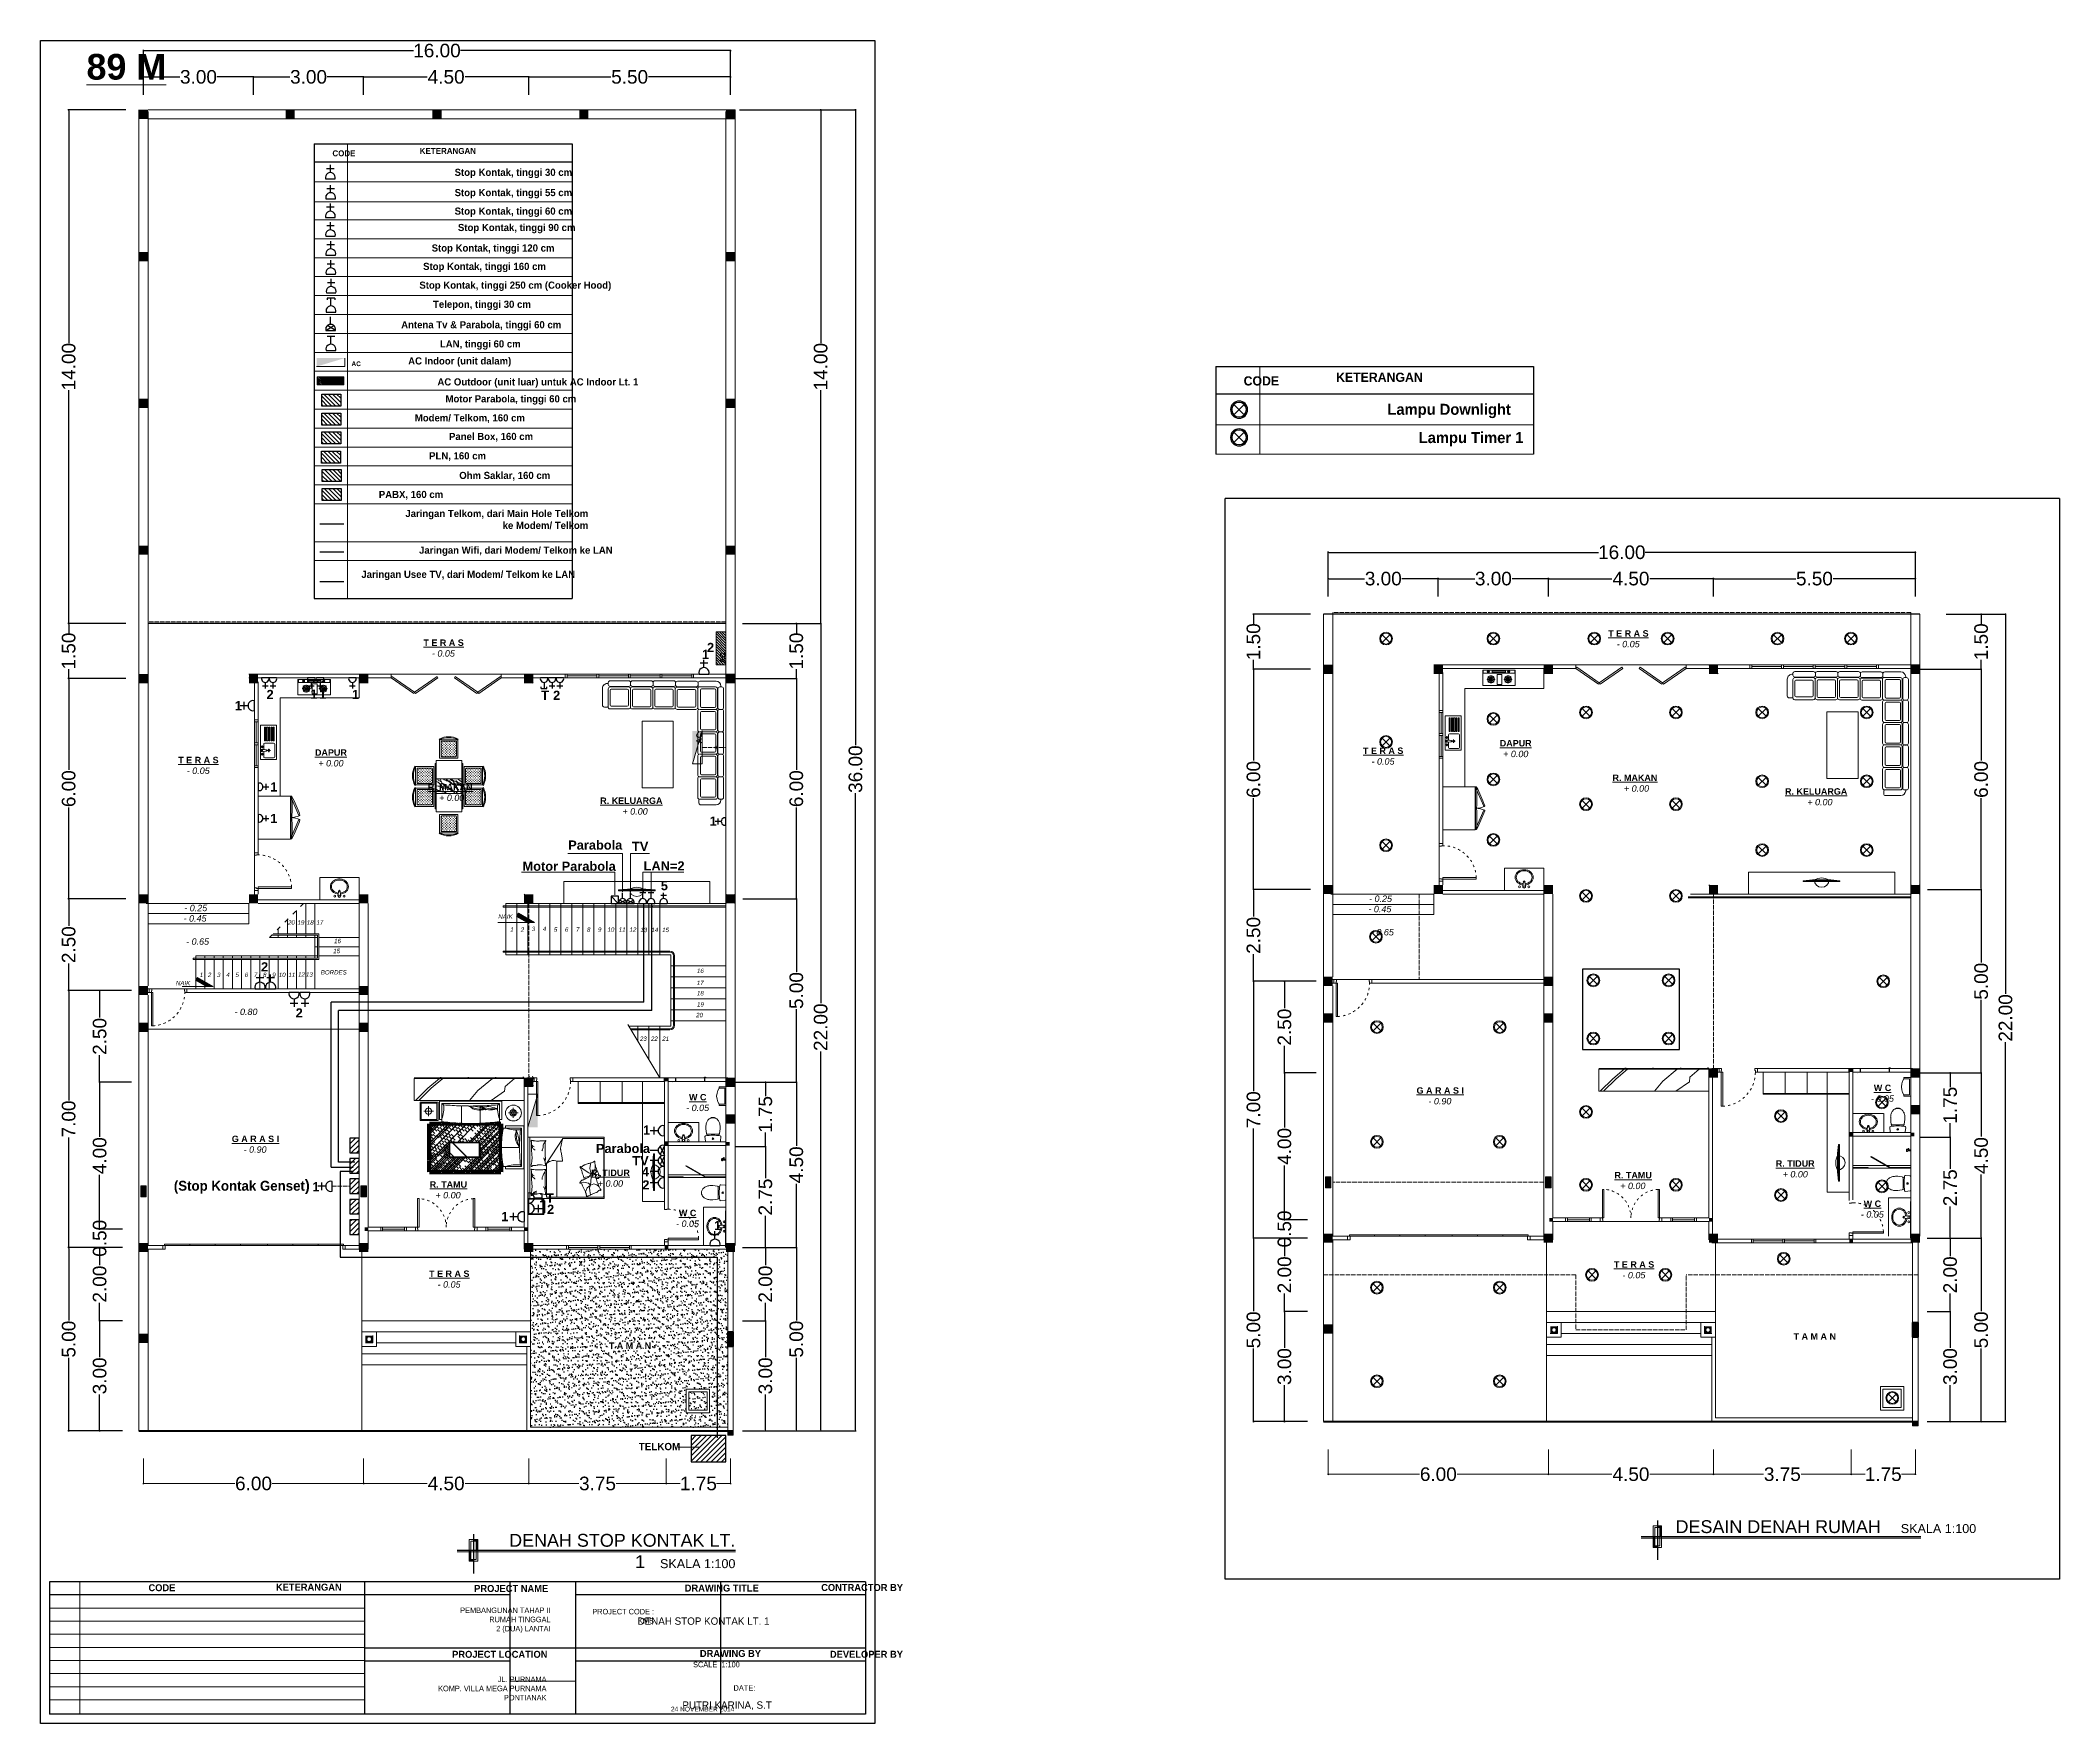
# Model space of a CAD drawing. Header units: millimetres. Extents: x 3154 to 8657, y 46 to 4632.
import ezdxf

# ---------------------------------------------------------------- set-up
doc = ezdxf.new("R2010")
doc.units = ezdxf.units.MM
doc.linetypes.add('ACAD_ISO02W100', pattern=[15, 12, -3])
doc.linetypes.add('ACAD_ISO03W100', pattern=[30, 12, -18])
doc.layers.add('1', color=7, linetype='Continuous')
for name, color, linetype, lineweight in [('A_DEN_TEXT', 7, 'Continuous', 0), ('Dimensi', 7, 'Continuous', 5), ('Dinding', 7, 'Continuous', 15), ('lampu', 1, 'Continuous', 30), ('Lantai_Arsir', 8, 'Continuous', 5), ('P_N_J', 6, 'Continuous', 9), ('Tangga', 250, 'Continuous', 9), ('TEXT', 7, 'Continuous', 9)]:
    doc.layers.add(name, color=color, linetype=linetype, lineweight=lineweight)
doc.styles.add('kop1', font='swisscl.ttf')
doc.styles.get("Standard").update_dxf_attribs({"font": 'arial.ttf'})
doc.dimstyles.get("Standard").update_dxf_attribs({"dimtxt": 30, "dimasz": 5, "dimexe": 2, "dimexo": 20, "dimgap": 3, "dimtad": 0, "dimlfac": 0.01, "dimzin": 0, "dimdsep": 46, "dimtxsty": 'Standard', "dimblk": 'DOT', "dimcen": 0.09, "dimadec": 0, "dimazin": 0, "dimtfac": 1, "dimtofl": 0, "dimtmove": 0, "dimatfit": 3, "dimldrblk": 'DOT', "dimfxl": 0.18, "dimtolj": 1, "dimtzin": 0, "dimarcsym": 0})
pattern_1 = [(45, (466808.074, 170705.287), (-7.07106781, 7.07106781), [])]
pattern_2 = [(45, (466808.074, 170760.787), (-7.07106781, 7.07106781), [])]

msp = doc.modelspace()

# ---------------------------------------------------------------- texts
at = {"color": 1, "linetype": 'ACAD_ISO02W100', "lineweight": 9, "style": 'kop1'}
for insert, char_height, width, attachment_point in [((4027.58, 3744.615), 12.86664, 71.69098, 9), ((3911.77, 3701.819), 12.13078, 67.59091, 7)]:
    msp.add_mtext('{\\fCentury Gothic|b1|i0|c0|p34;AC}', dxfattribs=dict(at, insert=insert, char_height=char_height, width=width, attachment_point=attachment_point))
at = {"color": 1, "linetype": 'ACAD_ISO02W100', "lineweight": 9, "char_height": 15, "rotation": 90, "style": 'kop1'}
for insert, width, attachment_point in [((5006.149, 2935.454), 29.58578, 1), ((4941.374, 2745.581), 83.57776, 3), ((4483.416, 1811.48), 83.57776, 3)]:
    msp.add_mtext('{\\fCentury Gothic|b1|i0|c0|p34;AC}', dxfattribs=dict(at, insert=insert, width=width, attachment_point=attachment_point))
at = {"layer": 'A_DEN_TEXT', "attachment_point": 3, "style": 'kop1'}
for s, insert, char_height, width in [('{\\fCentury Gothic|b1|i0|c0|p34;CODE}', (4012.707, 4332.944), 16.25, 148.1471), ('{\\fCentury Gothic|b1|i0|c0|p34;KETERANGAN}', (4341.213, 4339.408), 16.25, 148.1471), ('{\\fCentury Gothic|b1|i0|c0|p34;Stop Kontak, tinggi 30 cm }', (4603.113, 4282.721), 19.5, 608.21878), ('{\\fCentury Gothic|b1|i0|c0|p34;Stop Kontak, tinggi 55 cm }', (4603.113, 4227.508), 19.5, 609.92978), ('{\\fCentury Gothic|b1|i0|c0|p34;Stop Kontak, tinggi 60 cm }', (4603.113, 4177.015), 19.5, 609.69065), ('{\\fCentury Gothic|b1|i0|c0|p34;Stop Kontak, tinggi 90 cm }', (4612.217, 4132.377), 19.5, 617.37737), ('{\\fCentury Gothic|b1|i0|c0|p34;Stop Kontak, tinggi 120 cm }', (4555.09, 4076.509), 19.5, 553.86733), ('{\\fCentury Gothic|b1|i0|c0|p34;Stop Kontak, tinggi 160 cm }', (4531.772, 4026.378), 19.5, 532.10252), ('{\\fCentury Gothic|b1|i0|c0|p34;Stop Kontak, tinggi 250 cm (Cooker Hood)  }', (4709.932, 3975.288), 19.5, 698.70426), ('{\\fCentury Gothic|b1|i0|c0|p34;Telepon, tinggi 30 cm }', (4490.751, 3923.19), 19.5, 486.89363), ('{\\fCentury Gothic|b1|i0|c0|p34;Antena Tv & Parabola, tinggi 60 cm }', (4573.527, 3867.371), 19.5, 615.42149), ('\\pt0;{\\fCentury Gothic|b1|i0|c0|p34;LAN, tinggi 60 cm }', (4462.987, 3815.229), 19.5, 449.77643), ('\\pt136.5;{\\fCentury Gothic|b1|i0|c0|p34;AC Indoor (unit dalam) }', (4437.338, 3768.805), 19.5, 447.72866), ('\\pt136.5;{\\fCentury Gothic|b1|i0|c0|p34;AC Outdoor (unit luar) untuk AC Indoor Lt. 1 }', (4783.598, 3711.659), 19.5, 781.24808), ('{\\fCentury Gothic|b1|i0|c0|p34;CODE}', (6529.804, 3717.095), 25, 227.91862), ('{\\fCentury Gothic|b1|i0|c0|p34;KETERANGAN}', (6921.199, 3727.04), 25, 227.91862), ('{\\fCentury Gothic|b1|i0|c0|p34;Motor Parabola, tinggi 60 cm }', (4614.548, 3665.557), 19.5, 622.15914), ('{\\fCentury Gothic|b1|i0|c0|p34;Lampu Downlight}', (7161.427, 3642.205), 30, 648.69171), ('\\pt0;{\\fCentury Gothic|b1|i0|c0|p34;Modem/ Telkom, 160 cm}', (4474.508, 3613.67), 19.5, 465.62447), ('\\pt0;{\\fCentury Gothic|b1|i0|c0|p34;Panel Box, 160 cm}', (4496.797, 3562.973), 19.5, 493.01052), ('{\\fCentury Gothic|b1|i0|c0|p34;Lampu Timer 1}', (7195.583, 3565.205), 30, 678.43625), ('\\pt0,19.5;{\\fCentury Gothic|b1|i0|c0|p34;PLN, 160 cm}', (4368.552, 3510.262), 19.5, 193.841), ('\\pt0;{\\fCentury Gothic|b1|i0|c0|p34;Ohm Saklar, 160 cm}', (4543.431, 3456.779), 19.5, 534.79424), ('\\pt0;{\\fCentury Gothic|b1|i0|c0|p34;PABX, 160 cm}', (4251.75, 3404.941), 19.5, 248.46076), ('\\pt0;{\\fCentury Gothic|b1|i0|c0|p34;Jaringan Telkom, dari Main Hole Telkom \\Pke Modem/ Telkom}', (4647.192, 3353.095), 19.5, 632.78408), ('\\pt0;{\\fCentury Gothic|b1|i0|c0|p34;Jaringan Wifi, dari Modem/ Telkom ke LAN}', (4713.646, 3253.124), 19.5, 704.96874), ('\\pt0;{\\fCentury Gothic|b1|i0|c0|p34;Jaringan Usee TV, dari Modem/ Telkom ke LAN }', (4611.33, 3187.219), 19.5, 603.8866), ('\\pt60,90;{\\fCentury Gothic|b1|i0|c0|p34;\\H0.9x;(Stop Kontak Genset\\H1.1111x;)}', (3888.172, 1527.877), 30, 399.13073), ('\\pt60,90;{\\fCentury Gothic|b1|i0|c0|p34;\\H0.9x;(Stop Kontak Genset\\H1.1111x;)}', (3888.172, 1527.877), 30, 399.13073), ('{\\fCentury Gothic|b1|i0|c0|p34;CODE}', (3521.976, 425.583), 19, 604.54559), ('{\\fCentury Gothic|b1|i0|c0|p34;KETERANGAN}', (3975.204, 427.146), 19, 604.54559), ('{\\fCentury Gothic|b1|i0|c0|p34;PROJECT NAME}', (4538.004, 423.558), 19, 604.54559), ('{\\fCentury Gothic|b1|i0|c0|p34;DRAWING TITLE}', (5111.832, 424.621), 19, 604.54559), ('{\\fCentury Gothic|b1|i0|c0|p34;CONTRACTOR BY}', (5504.876, 426.221), 19, 604.54559), ('{\\fCentury Gothic|b0|i0|c0|p34;PEMBANGUNAN TAHAP II\\PRUMAH TINGGAL\\P2 (DUA) LANTAI}', (4544.466, 362.085), 15, 604.54559), ('{\\fCentury Gothic|b0|i0|c0|p34;PROJECT CODE :\\PKMS}', (4826.383, 358.472), 15, 604.54559), ('{\\fCentury Gothic|b0|i0|c0|p34;DENAH STOP KONTAK LT. 1}', (5141.181, 335.164), 20, 666.8609), ('{\\fCentury Gothic|b1|i0|c0|p34;PROJECT LOCATION}', (4535.869, 244.149), 19, 604.54559), ('{\\fCentury Gothic|b1|i0|c0|p34;DRAWING BY}', (5117.868, 246.449), 19, 604.54559), ('{\\fCentury Gothic|b1|i0|c0|p34;DEVELOPER BY}', (5504.75, 244.328), 19, 604.54559), ('{\\fCentury Gothic|b0|i0|c0|p34;JL. PURNAMA\\P KOMP. VILLA MEGA PURNAMA\\PPONTIANAK}', (4533.324, 174.117), 15, 604.54559), ('{\\fCentury Gothic|b0|i0|c0|p34;SCALE  1:100}', (5059.969, 214.336), 15, 604.54559), ('{\\fCentury Gothic|b0|i0|c0|p34;DATE:}', (5102.174, 150.489), 15, 604.54559), ('{\\fCentury Gothic|b0|i0|c0|p34;24 NOVEMBER 2014}', (5045.071, 91.867), 13, 604.54559), ('{\\fCentury Gothic|b0|i0|c0|p34;PUTRI KARINA, S.T}', (5147.361, 106.356), 20, 666.8609)]:
    msp.add_mtext(s, dxfattribs=dict(at, insert=insert, char_height=char_height, width=width))
at = {"layer": 'Dimensi', "attachment_point": 3}
for s, insert, char_height, width in [('{\\fArial|b1|i0|c0|p34;\\L89 M}', (3497.157, 4595.617), 70, 409.27342), ('DENAH STOP KONTAK LT. 1   {\\H0.7x;SKALA 1:100}', (5048.189, 562.801), 35, 648.48937), ('DESAIN DENAH RUMAH    {\\H0.7x;SKALA 1:100}', (8429.613, 600.027), 35, 931.94342)]:
    msp.add_mtext(s, dxfattribs=dict(at, insert=insert, char_height=char_height, width=width))
at = {"layer": 'Dinding', "char_height": 17.5, "attachment_point": 1}
for s, insert, width in [('{\\fArial|b0|i1|c0|p34;- 0.80}', (3683.114, 1994.169), 74.26463), ('\\pi59.564;{\\fArial|b1|i0|c0|p34;T A M A N}', (7872.417, 1109.724), 232.07754), ('\\pi59.564;{\\fArial|b1|i0|c0|p34;T A M A N}', (4643.558, 1084.41), 232.07754)]:
    msp.add_mtext(s, dxfattribs=dict(at, insert=insert, width=width))
at = {"layer": 'lampu', "color": 1, "ltscale": 0.1, "insert": (4784.84, 810.794), "char_height": 20, "width": 114.40687, "attachment_point": 1, "style": 'kop1'}
msp.add_mtext('{\\fCentury Gothic|b1|i0|c0|p34;\\C0;TELKOM}', dxfattribs=at)
at = {"layer": 'Tangga', "color": 253, "char_height": 17.5, "attachment_point": 1}
for s, insert, width in [('\\pi6.3104;{\\fArial|b1|i0|c0|p34;\\LT E R A S\\P\\pi29.576,t64.576,82.076;\\fArial|b0|i1|c0|p34;\\l- 0.05}', (4191.592, 2999.994), 120.92741), ('\\pi6.3104;{\\fArial|b1|i0|c0|p34;\\LT E R A S\\P\\pi29.576,t64.576,82.076;\\fArial|b0|i1|c0|p34;\\l- 0.05}', (7420.451, 3025.307), 120.92741), ('\\pi20.285;{\\fArial|b1|i0|c0|p34;\\LDAPUR\\P\\pi29.459;\\fArial|b0|i1|c0|p34;\\l+ 0.00}', (3882.11, 2700.69), 125.59951), ('\\pi3.2586;{\\fArial|b1|i0|c0|p34;\\LT E R A S\\P\\pi26.524;\\fArial|b0|i1|c0|p34;\\l- 0.05}', (6755.28, 2705.599), 114.8239), ('\\pi20.285;{\\fArial|b1|i0|c0|p34;\\LDAPUR\\P\\pi29.459;\\fArial|b0|i1|c0|p34;\\l+ 0.00}', (7110.969, 2726.003), 125.59951), ('\\pi3.2586;{\\fArial|b1|i0|c0|p34;\\LT E R A S\\P\\pi26.524;\\fArial|b0|i1|c0|p34;\\l- 0.05}', (3526.421, 2680.285), 114.8239), ('\\pi44.95;{\\fArial|b1|i0|c0|p34;\\LR. MAKAN\\P\\pi76.03;\\fArial|b0|i1|c0|p34;\\l+ 0.00}', (4164.692, 2606.581), 232.07754), ('\\pi44.95;{\\fArial|b1|i0|c0|p34;\\LR. MAKAN\\P\\pi76.03;\\fArial|b0|i1|c0|p34;\\l+ 0.00}', (7393.55, 2631.895), 232.07754), ('\\pi15.31;{\\fArial|b1|i0|c0|p34;\\LR. KELUARGA\\l\\P\\pi76.03;\\fArial|b0|i1|c0|p34;+ 0.00}', (7893.275, 2594.737), 232.07754), ('\\pi15.31;{\\fArial|b1|i0|c0|p34;\\LR. KELUARGA\\l\\P\\pi76.03;\\fArial|b0|i1|c0|p34;+ 0.00}', (4664.416, 2569.423), 232.07754), ('\\pi79.07;{\\fArial|b0|i1|c0|p34;- 0.25}', (3467.099, 2277.034), 232.07754), ('\\pi79.07;{\\fArial|b0|i1|c0|p34;- 0.45}', (6694.153, 2274.183), 232.07754), ('\\pi79.07;{\\fArial|b0|i1|c0|p34;- 0.25}', (6695.957, 2302.347), 232.07754), ('\\pi79.07;{\\fArial|b0|i1|c0|p34;- 0.45}', (3465.294, 2248.869), 232.07754), ('{\\fArial|b0|i1|c0|p34;- 0.65}', (6780.038, 2211.027), 67.40041), ('{\\fArial|b0|i1|c0|p34;- 0.65}', (3551.179, 2185.713), 67.40041), ('\\pi12.89;{\\fArial|b1|i0|c0|p34;\\LW C\\P\\pi5.0948;\\fArial|b0|i1|c0|p34;\\l- 0.05}', (4908.877, 1761.555), 71.96491), ('\\pi9.265;{\\fArial|b1|i0|c0|p34;\\LG A R A S I\\P\\pi41.603;\\fArial|b0|i1|c0|p34;\\l- 0.90}', (6895.208, 1779.754), 144.8141), ('\\pi12.89;{\\fArial|b1|i0|c0|p34;\\LW C\\P\\pi5.0948;\\fArial|b0|i1|c0|p34;\\l- 0.05}', (8137.736, 1786.869), 71.96491), ('\\pi9.265;{\\fArial|b1|i0|c0|p34;\\LG A R A S I\\P\\pi41.603;\\fArial|b0|i1|c0|p34;\\l- 0.90}', (3666.349, 1647.94), 144.8141), ('\\pi16.638;{\\fArial|b1|i0|c0|p34;\\LR. TIDUR\\P\\pi35.302,t52.802;\\fArial|b0|i1|c0|p34;\\l+ 0.00}', (4637.926, 1555.431), 137.28472), ('\\pi8.1207,t8.1207,25.621;{\\fArial|b1|i0|c0|p34;\\LR. TAMU\\P\\pi23.836,tz;\\fArial|b0|i1|c0|p34;\\l+ 0.00}', (7435.732, 1548.994), 114.35363), ('\\pi16.638;{\\fArial|b1|i0|c0|p34;\\LR. TIDUR\\P\\pi35.302,t52.802;\\fArial|b0|i1|c0|p34;\\l+ 0.00}', (7866.785, 1580.744), 137.28472), ('\\pi8.1207,t8.1207,25.621;{\\fArial|b1|i0|c0|p34;\\LR. TAMU\\P\\pi23.836,tz;\\fArial|b0|i1|c0|p34;\\l+ 0.00}', (4206.873, 1523.68), 114.35363), ('\\pi12.89;{\\fArial|b1|i0|c0|p34;\\LW C\\P\\pi5.0948;\\fArial|b0|i1|c0|p34;\\l- 0.05}', (4881.264, 1445.943), 71.96491), ('\\pi12.89;{\\fArial|b1|i0|c0|p34;\\LW C\\P\\pi5.0948;\\fArial|b0|i1|c0|p34;\\l- 0.05}', (8110.123, 1471.257), 71.96491), ('\\pi5.4205,t40.421;{\\fArial|b1|i0|c0|p34;\\LT E R A S\\P\\pi28.686,t63.686,98.686;\\fArial|b0|i1|c0|p34;\\l- 0.05}', (4207.941, 1280.491), 119.14769), ('\\pi5.4205,t40.421;{\\fArial|b1|i0|c0|p34;\\LT E R A S\\P\\pi28.686,t63.686,98.686;\\fArial|b0|i1|c0|p34;\\l- 0.05}', (7436.8, 1305.805), 119.14769)]:
    msp.add_mtext(s, dxfattribs=dict(at, insert=insert, width=width))
at = {"layer": 'Tangga', "char_height": 12, "attachment_point": 1}
for s, insert, width in [('\\pi-2.527;{\\fArial|b0|i1|c0|p34;20}', (3831.384, 2234.732), 20.98828), ('\\pi-2.527;{\\fArial|b0|i1|c0|p34;19}', (3857.384, 2234.732), 20.98828), ('\\pi-2.527;{\\fArial|b0|i1|c0|p34;18}', (3882.722, 2234.732), 20.98828), ('\\pi-2.527;{\\fArial|b0|i1|c0|p34;17}', (3908.886, 2234.732), 20.98828), ('\\pi29.478;{\\fArial|b0|i1|c0|p34;NAIK}', (4372.585, 2251.142), 98.50797), ('\\pi7.7151;{\\fArial|b0|i1|c0|p34;1}', (4426.86, 2215.503), 20.98828), ('\\pi6.2745;{\\fArial|b0|i1|c0|p34;2}', (4456.86, 2215.503), 20.98828), ('\\pi6.2827;{\\fArial|b0|i1|c0|p34;3}', (4486.86, 2217.368), 20.98828), ('\\pi6.3277;{\\fArial|b0|i1|c0|p34;4}', (4516.86, 2217.368), 20.98828), ('\\pi6.2786;{\\fArial|b0|i1|c0|p34;5}', (4547.235, 2215.503), 20.98828), ('\\pi6.4341;{\\fArial|b0|i1|c0|p34;6}', (4577.235, 2215.503), 20.98828), ('\\pi6.5201;{\\fArial|b0|i1|c0|p34;7}', (4607.235, 2215.503), 20.98828), ('\\pi6.3891;{\\fArial|b0|i1|c0|p34;8}', (4637.235, 2215.503), 20.98828), ('\\pi6.4382;{\\fArial|b0|i1|c0|p34;9}', (4667.235, 2215.503), 20.98828), ('\\pi2.3332;{\\fArial|b0|i1|c0|p34;10}', (4697.235, 2215.503), 20.98828), ('\\pi3.0535;{\\fArial|b0|i1|c0|p34;11}', (4727.235, 2215.503), 20.98828), ('\\pi2.3618;{\\fArial|b0|i1|c0|p34;12}', (4757.235, 2215.503), 20.98828), ('\\pi2.4027;{\\fArial|b0|i1|c0|p34;13}', (4786.624, 2214.503), 20.98828), ('\\pi2.5255;{\\fArial|b0|i1|c0|p34;14}', (4816.624, 2214.503), 20.98828), ('\\pi2.2759;{\\fArial|b0|i1|c0|p34;15}', (4846.124, 2214.503), 20.98828), ('\\pi-2.527;{\\fArial|b0|i1|c0|p34;15}', (3954.622, 2157.107), 20.98828), ('\\pi-2.527;{\\fArial|b0|i1|c0|p34;16}', (3956.953, 2184.404), 20.98828), ('\\pi5.6309;{\\fArial|b0|i1|c0|p34;1}', (3582.541, 2092.203), 20.98828), ('\\pi3.1098;{\\fArial|b0|i1|c0|p34;2}', (3607.541, 2092.203), 20.98828), ('\\pi3.1241;{\\fArial|b0|i1|c0|p34;3}', (3632.541, 2092.203), 20.98828), ('\\pi3.2029;{\\fArial|b0|i1|c0|p34;4}', (3657.541, 2092.203), 20.98828), ('\\pi3.1169;{\\fArial|b0|i1|c0|p34;5}', (3682.541, 2092.203), 20.98828), ('\\pi3.3891;{\\fArial|b0|i1|c0|p34;6}', (3707.541, 2092.203), 20.98828), ('\\pi3.5395;{\\fArial|b0|i1|c0|p34;7}', (3732.541, 2092.203), 20.98828), ('\\pi3.3103;{\\fArial|b0|i1|c0|p34;8}', (3757.541, 2092.203), 20.98828), ('\\pi3.3963;{\\fArial|b0|i1|c0|p34;9}', (3782.541, 2092.203), 20.98828), ('\\pi-3.7876;{\\fArial|b0|i1|c0|p34;10}', (3807.541, 2092.203), 20.98828), ('\\pi-2.527;{\\fArial|b0|i1|c0|p34;11}', (3832.541, 2092.203), 20.98828), ('\\pi-2.527;{\\fArial|b0|i1|c0|p34;12}', (3858.639, 2093.115), 20.98828), ('\\pi-2.527;{\\fArial|b0|i1|c0|p34;13}', (3880.297, 2093.115), 20.98828), ('\\pi-12.12;{\\fArial|b0|i1|c0|p34;BORDES}', (3930.318, 2099.136), 98.50797), ('\\pi2.3127;{\\fArial|b0|i1|c0|p34;16}', (4941.047, 2103.11), 20.98828), ('\\pi29.478;{\\fArial|b0|i1|c0|p34;NAIK}', (3493.942, 2069.613), 98.50797), ('\\pi2.0835;{\\fArial|b0|i1|c0|p34;17}', (4941.047, 2070.11), 20.98828), ('\\pi2.3413;{\\fArial|b0|i1|c0|p34;18}', (4941.047, 2042.11), 20.98828), ('\\pi1.5842;{\\fArial|b0|i1|c0|p34;20}', (4939.547, 1982.61), 20.98828), ('\\pi2.4518;{\\fArial|b0|i1|c0|p34;19}', (4941.047, 2011.61), 20.98828), ('\\pi1.6538;{\\fArial|b0|i1|c0|p34;23}', (4786.382, 1918.145), 20.98828), ('\\pi1.6128;{\\fArial|b0|i1|c0|p34;22}', (4816.382, 1918.145), 20.98828), ('\\pi2.3045;{\\fArial|b0|i1|c0|p34;21}', (4846.382, 1918.145), 20.98828)]:
    msp.add_mtext(s, dxfattribs=dict(at, insert=insert, width=width))
at = {"layer": 'TEXT', "char_height": 25}
for s, insert, width, attachment_point in [('{\\fArial|b1|i0|c0|p34;1}', (4957.019, 2971.991), 17.99109, 1), ('{\\fArial|b1|i0|c0|p34;2}', (4970.78, 2990.771), 17.99109, 1), ('{\\fArial|b1|i0|c0|p34;2}', (3770.335, 2862.599), 17.99109, 1), ('{\\fArial|b1|i0|c0|p34;1}', (3889.792, 2863.396), 17.99109, 1), ('{\\fArial|b1|i0|c0|p34;1}', (3913.702, 2863.396), 17.99109, 1), ('{\\fArial|b1|i0|c0|p34;1}', (4003.335, 2862.599), 17.99109, 1), ('{\\fArial|b1|i0|c0|p34;1}', (3683.773, 2832.165), 17.99109, 1), ('{\\fArial|b1|i0|c0|p34;T}', (4518.759, 2860.494), 17.99109, 1), ('{\\fArial|b1|i0|c0|p34;2}', (4551.28, 2860.271), 17.99109, 1), ('{\\fArial|b1|i0|c0|p34;1}', (3780.638, 2610.701), 17.99109, 1), ('{\\fArial|b1|i0|c0|p34;1}', (3780.434, 2524.843), 17.99109, 1), ('{\\fArial|b1|i0|c0|p34;1}', (4977.964, 2517.571), 17.99109, 1), ('{\\fArial|b1|i0|c0|p34;Parabola}', (4592.468, 2452.396), 17.99109, 1), ('{\\fArial|b1|i0|c0|p34;TV}', (4766.272, 2448.722), 17.99109, 1), ('{\\fArial|b1|i0|c0|p34;Motor Parabola}', (4467.983, 2394.6), 258.13345, 1), ('{\\fArial|b1|i0|c0|p34;LAN=2}', (4798.027, 2395.585), 17.99109, 1), ('{\\fArial|b1|i0|c0|p34;5}', (4844.907, 2341.753), 17.99109, 1), ('{\\fArial|b1|i0|c0|p34;2}', (3755.377, 2120.465), 17.99109, 1), ('{\\fArial|b1|i0|c0|p34;2}', (3849.739, 1994.965), 17.99109, 1), ('{\\fArial|b1|i0|c0|p34;1}', (4796.454, 1675.814), 17.99109, 1), ('{\\fArial|b1|i0|c0|p34;Parabola}', (4668.042, 1625.579), 17.99109, 1), ('{\\fArial|b1|i0|c0|p34;TV}', (4767.113, 1592.169), 17.99109, 1), ('{\\fArial|b1|i0|c0|p34;4}', (4793.042, 1562.174), 17.99109, 1), ('{\\fArial|b1|i0|c0|p34;1}', (3895.265, 1521.421), 17.99109, 1), ('{\\fArial|b1|i0|c0|p34;T}', (4532.347, 1490.605), 17.99109, 1), ('{\\fArial|b1|i0|c0|p34;2}', (4794.522, 1526.304), 17.99109, 1), ('{\\fArial|b1|i0|c0|p34;1}', (4429.619, 1439.927), 17.99109, 3), ('{\\fArial|b1|i0|c0|p34;2}', (4534.847, 1459.905), 17.99109, 1), ('{\\fArial|b1|i0|c0|p34;1}', (4990.011, 1415.551), 17.99109, 1)]:
    msp.add_mtext(s, dxfattribs=dict(at, insert=insert, width=width, attachment_point=attachment_point))

# ---------------------------------------------------------------- blocks, each defined once
blk = doc.blocks.new('_Dot')
at = {"color": 0, "linetype": 'ByBlock', "lineweight": -2}
blk.add_line((-0.5, 0), (-1, 0), dxfattribs=at)
at = {"color": 0, "linetype": 'ByBlock', "const_width": 0.5}
blk.add_lwpolyline([(-0.25, 0, 1), (0.25, 0, 1)], format="xyb", close=True, dxfattribs=at)
blk = doc.blocks.new('*D3')
at = {"layer": 'Defpoints', "color": 0, "transparency": 16777216}
for p in [(3434.9, 787.8), (4034.9, 787.8), (4034.9, 700)]:
    blk.add_point(p, dxfattribs=at)
at = {"layer": 'Dimensi', "color": 0, "transparency": 16777216}
for p, q in [((3434.9, 767.8), (3434.9, 698)), ((4034.9, 767.8), (4034.9, 698)), ((3439.9, 700), (3683.9, 700)), ((4029.9, 700), (3786, 700))]:
    blk.add_line(p, q, dxfattribs=at)
at = {"layer": 'Dimensi', "color": 0, "transparency": 16777216, "xscale": 5, "yscale": 5, "zscale": 5, "rotation": 180}
blk.add_blockref('_Dot', (3434.9, 700), dxfattribs=at)
at = {"layer": 'Dimensi', "color": 0, "transparency": 16777216, "xscale": 5, "yscale": 5, "zscale": 5}
blk.add_blockref('_Dot', (4034.9, 700), dxfattribs=at)
at = {"layer": 'Dimensi', "color": 0, "transparency": 16777216, "insert": (3734.9, 700), "char_height": 37, "attachment_point": 5}
blk.add_mtext('\\A1;6.00', dxfattribs=at)
blk = doc.blocks.new('*D4')
at = {"layer": 'Defpoints', "color": 0, "transparency": 16777216}
for p in [(4034.9, 787.8), (4484.9, 787.8), (4484.9, 700)]:
    blk.add_point(p, dxfattribs=at)
at = {"layer": 'Dimensi', "color": 0, "transparency": 16777216}
for p, q in [((4034.9, 767.8), (4034.9, 698)), ((4484.9, 767.8), (4484.9, 698)), ((4039.9, 700), (4208.2, 700)), ((4479.9, 700), (4311.7, 700))]:
    blk.add_line(p, q, dxfattribs=at)
at = {"layer": 'Dimensi', "color": 0, "transparency": 16777216, "xscale": 5, "yscale": 5, "zscale": 5, "rotation": 180}
blk.add_blockref('_Dot', (4034.9, 700), dxfattribs=at)
at = {"layer": 'Dimensi', "color": 0, "transparency": 16777216, "xscale": 5, "yscale": 5, "zscale": 5}
blk.add_blockref('_Dot', (4484.9, 700), dxfattribs=at)
at = {"layer": 'Dimensi', "color": 0, "transparency": 16777216, "insert": (4259.9, 700), "char_height": 37, "attachment_point": 5}
blk.add_mtext('\\A1;4.50', dxfattribs=at)
blk = doc.blocks.new('*D5')
at = {"layer": 'Defpoints', "color": 0, "transparency": 16777216}
for p in [(3231.2, 1343.4), (3345.9, 1343.4), (3345.9, 843.4)]:
    blk.add_point(p, dxfattribs=at)
at = {"layer": 'Dimensi', "color": 0, "lineweight": -2, "transparency": 16777216}
for p, q in [((3325.9, 1343.4), (3229.2, 1343.4)), ((3231.2, 1338.4), (3231.2, 1144.4)), ((3231.2, 848.4), (3231.2, 1042.4)), ((3325.9, 843.4), (3229.2, 843.4))]:
    blk.add_line(p, q, dxfattribs=at)
at = {"layer": 'Dimensi', "color": 0, "lineweight": -2, "transparency": 16777216, "xscale": 5, "yscale": 5, "zscale": 5}
for p, rotation in [((3231.2, 1343.4), 90), ((3231.2, 843.4), 270)]:
    blk.add_blockref('_Dot', p, dxfattribs=dict(at, rotation=rotation))
at = {"layer": 'Dimensi', "color": 0, "transparency": 16777216, "insert": (3231.2, 1093.4), "char_height": 37, "attachment_point": 5, "rotation": 90}
blk.add_mtext('\\A1;5.00', dxfattribs=at)
blk = doc.blocks.new('*D6')
at = {"layer": 'Defpoints', "color": 0, "transparency": 16777216}
for p in [(3231.2, 4443.4), (3406.5, 4443.4), (3398.1, 3043.4)]:
    blk.add_point(p, dxfattribs=at)
at = {"layer": 'Dimensi', "color": 0, "lineweight": -2, "transparency": 16777216}
for p, q in [((3386.5, 4443.4), (3229.2, 4443.4)), ((3231.2, 4438.4), (3231.2, 3807)), ((3231.2, 3048.4), (3231.2, 3679.7)), ((3378.1, 3043.4), (3229.2, 3043.4))]:
    blk.add_line(p, q, dxfattribs=at)
at = {"layer": 'Dimensi', "color": 0, "lineweight": -2, "transparency": 16777216, "xscale": 5, "yscale": 5, "zscale": 5}
for p, rotation in [((3231.2, 4443.4), 90), ((3231.2, 3043.4), 270)]:
    blk.add_blockref('_Dot', p, dxfattribs=dict(at, rotation=rotation))
at = {"layer": 'Dimensi', "color": 0, "transparency": 16777216, "insert": (3231.2, 3743.4), "char_height": 37, "attachment_point": 5, "rotation": 90}
blk.add_mtext('\\A1;14.00', dxfattribs=at)
blk = doc.blocks.new('*D7')
at = {"layer": 'Defpoints', "color": 0, "transparency": 16777216}
for p in [(4484.9, 787.8), (4859.9, 787.8), (4859.9, 700)]:
    blk.add_point(p, dxfattribs=at)
at = {"layer": 'Dimensi', "color": 0, "transparency": 16777216}
for p, q in [((4484.9, 767.8), (4484.9, 698)), ((4859.9, 767.8), (4859.9, 698)), ((4489.9, 700), (4621.3, 700)), ((4854.9, 700), (4723.6, 700))]:
    blk.add_line(p, q, dxfattribs=at)
at = {"layer": 'Dimensi', "color": 0, "transparency": 16777216, "xscale": 5, "yscale": 5, "zscale": 5, "rotation": 180}
blk.add_blockref('_Dot', (4484.9, 700), dxfattribs=at)
at = {"layer": 'Dimensi', "color": 0, "transparency": 16777216, "xscale": 5, "yscale": 5, "zscale": 5}
blk.add_blockref('_Dot', (4859.9, 700), dxfattribs=at)
at = {"layer": 'Dimensi', "color": 0, "transparency": 16777216, "insert": (4672.4, 700), "char_height": 37, "attachment_point": 5}
blk.add_mtext('\\A1;3.75', dxfattribs=at)
blk = doc.blocks.new('*D8')
at = {"layer": 'Defpoints', "color": 0, "transparency": 16777216}
for p in [(4859.9, 787.8), (5034.9, 787.8), (4859.9, 700)]:
    blk.add_point(p, dxfattribs=at)
at = {"layer": 'Dimensi', "color": 0, "transparency": 16777216}
for p, q in [((4859.9, 767.8), (4859.9, 698)), ((5034.9, 767.8), (5034.9, 698)), ((4864.9, 700), (4898, 700)), ((5029.9, 700), (4996.9, 700))]:
    blk.add_line(p, q, dxfattribs=at)
at = {"layer": 'Dimensi', "color": 0, "transparency": 16777216, "xscale": 5, "yscale": 5, "zscale": 5, "rotation": 180}
blk.add_blockref('_Dot', (4859.9, 700), dxfattribs=at)
at = {"layer": 'Dimensi', "color": 0, "transparency": 16777216, "xscale": 5, "yscale": 5, "zscale": 5}
blk.add_blockref('_Dot', (5034.9, 700), dxfattribs=at)
at = {"layer": 'Dimensi', "color": 0, "transparency": 16777216, "insert": (4947.4, 700), "char_height": 37, "attachment_point": 5}
blk.add_mtext('\\A1;1.75', dxfattribs=at)
blk = doc.blocks.new('*D9')
at = {"layer": 'Defpoints', "color": 0, "transparency": 16777216}
for p in [(3315.6, 1793.4), (3422.4, 1793.4), (3398.1, 1393.4)]:
    blk.add_point(p, dxfattribs=at)
at = {"layer": 'Dimensi', "color": 0, "lineweight": -2, "transparency": 16777216}
for p, q in [((3402.4, 1793.4), (3313.6, 1793.4)), ((3315.6, 1788.4), (3315.6, 1645.1)), ((3315.6, 1398.4), (3315.6, 1541.6)), ((3378.1, 1393.4), (3313.6, 1393.4))]:
    blk.add_line(p, q, dxfattribs=at)
at = {"layer": 'Dimensi', "color": 0, "lineweight": -2, "transparency": 16777216, "xscale": 5, "yscale": 5, "zscale": 5}
for p, rotation in [((3315.6, 1793.4), 90), ((3315.6, 1393.4), 270)]:
    blk.add_blockref('_Dot', p, dxfattribs=dict(at, rotation=rotation))
at = {"layer": 'Dimensi', "color": 0, "transparency": 16777216, "insert": (3315.6, 1593.4), "char_height": 37, "attachment_point": 5, "rotation": 90}
blk.add_mtext('\\A1;4.00', dxfattribs=at)
blk = doc.blocks.new('*D10')
at = {"layer": 'Defpoints', "color": 0, "transparency": 16777216}
for p in [(3231.2, 2043.4), (3378.1, 2043.4), (3313.6, 1343.4)]:
    blk.add_point(p, dxfattribs=at)
at = {"layer": 'Dimensi', "color": 0, "lineweight": -2, "transparency": 16777216}
for p, q in [((3358.1, 2043.4), (3229.2, 2043.4)), ((3231.2, 2038.4), (3231.2, 1744.2)), ((3231.2, 1348.4), (3231.2, 1642.5)), ((3293.6, 1343.4), (3229.2, 1343.4))]:
    blk.add_line(p, q, dxfattribs=at)
at = {"layer": 'Dimensi', "color": 0, "lineweight": -2, "transparency": 16777216, "xscale": 5, "yscale": 5, "zscale": 5}
for p, rotation in [((3231.2, 2043.4), 90), ((3231.2, 1343.4), 270)]:
    blk.add_blockref('_Dot', p, dxfattribs=dict(at, rotation=rotation))
at = {"layer": 'Dimensi', "color": 0, "transparency": 16777216, "insert": (3231.2, 1693.4), "char_height": 37, "attachment_point": 5, "rotation": 90}
blk.add_mtext('\\A1;7.00', dxfattribs=at)
blk = doc.blocks.new('*D11')
at = {"layer": 'Defpoints', "color": 0, "transparency": 16777216}
for p in [(3315.6, 1343.4), (3398.1, 1343.4), (3398.1, 1143.4)]:
    blk.add_point(p, dxfattribs=at)
at = {"layer": 'Dimensi', "color": 0, "lineweight": -2, "transparency": 16777216}
for p, q in [((3378.1, 1343.4), (3313.6, 1343.4)), ((3315.6, 1338.4), (3315.6, 1294.7)), ((3315.6, 1148.4), (3315.6, 1192.1)), ((3378.1, 1143.4), (3313.6, 1143.4))]:
    blk.add_line(p, q, dxfattribs=at)
at = {"layer": 'Dimensi', "color": 0, "lineweight": -2, "transparency": 16777216, "xscale": 5, "yscale": 5, "zscale": 5}
for p, rotation in [((3315.6, 1343.4), 90), ((3315.6, 1143.4), 270)]:
    blk.add_blockref('_Dot', p, dxfattribs=dict(at, rotation=rotation))
at = {"layer": 'Dimensi', "color": 0, "transparency": 16777216, "insert": (3315.6, 1243.4), "char_height": 37, "attachment_point": 5, "rotation": 90}
blk.add_mtext('\\A1;2.00', dxfattribs=at)
blk = doc.blocks.new('*D12')
at = {"layer": 'Defpoints', "color": 0, "transparency": 16777216}
for p in [(3315.6, 1143.4), (3398.1, 1143.4), (3398.1, 843.4)]:
    blk.add_point(p, dxfattribs=at)
at = {"layer": 'Dimensi', "color": 0, "lineweight": -2, "transparency": 16777216}
for p, q in [((3378.1, 1143.4), (3313.6, 1143.4)), ((3315.6, 1138.4), (3315.6, 1044.3)), ((3315.6, 848.4), (3315.6, 942.4)), ((3378.1, 843.4), (3313.6, 843.4))]:
    blk.add_line(p, q, dxfattribs=at)
at = {"layer": 'Dimensi', "color": 0, "lineweight": -2, "transparency": 16777216, "xscale": 5, "yscale": 5, "zscale": 5}
for p, rotation in [((3315.6, 1143.4), 90), ((3315.6, 843.4), 270)]:
    blk.add_blockref('_Dot', p, dxfattribs=dict(at, rotation=rotation))
at = {"layer": 'Dimensi', "color": 0, "transparency": 16777216, "insert": (3315.6, 993.4), "char_height": 37, "attachment_point": 5, "rotation": 90}
blk.add_mtext('\\A1;3.00', dxfattribs=at)
blk = doc.blocks.new('*D13')
at = {"layer": 'Defpoints', "color": 0, "transparency": 16777216}
for p in [(3315.6, 1393.4), (3398.1, 1393.4), (3398.1, 1343.4)]:
    blk.add_point(p, dxfattribs=at)
at = {"layer": 'Dimensi', "color": 0, "lineweight": -2, "transparency": 16777216}
for p, q in [((3378.1, 1393.4), (3313.6, 1393.4)), ((3315.6, 1398.4), (3315.6, 1403.4)), ((3378.1, 1343.4), (3313.6, 1343.4)), ((3315.6, 1338.4), (3315.6, 1333.4))]:
    blk.add_line(p, q, dxfattribs=at)
at = {"layer": 'Dimensi', "color": 0, "lineweight": -2, "transparency": 16777216, "xscale": 5, "yscale": 5, "zscale": 5}
for p, rotation in [((3315.6, 1393.4), 270), ((3315.6, 1343.4), 90)]:
    blk.add_blockref('_Dot', p, dxfattribs=dict(at, rotation=rotation))
at = {"layer": 'Dimensi', "color": 0, "transparency": 16777216, "insert": (3315.6, 1368.4), "char_height": 37, "attachment_point": 5, "rotation": 90}
blk.add_mtext('\\A1;0.50', dxfattribs=at)
blk = doc.blocks.new('*D14')
at = {"layer": 'Defpoints', "color": 0, "transparency": 16777216}
for p in [(3231.2, 2893.4), (3406.5, 2893.4), (3406.5, 2293.4)]:
    blk.add_point(p, dxfattribs=at)
at = {"layer": 'Dimensi', "color": 0, "lineweight": -2, "transparency": 16777216}
for p, q in [((3386.5, 2893.4), (3229.2, 2893.4)), ((3231.2, 2888.4), (3231.2, 2644.5)), ((3231.2, 2298.4), (3231.2, 2542.3)), ((3386.5, 2293.4), (3229.2, 2293.4))]:
    blk.add_line(p, q, dxfattribs=at)
at = {"layer": 'Dimensi', "color": 0, "lineweight": -2, "transparency": 16777216, "xscale": 5, "yscale": 5, "zscale": 5}
for p, rotation in [((3231.2, 2893.4), 90), ((3231.2, 2293.4), 270)]:
    blk.add_blockref('_Dot', p, dxfattribs=dict(at, rotation=rotation))
at = {"layer": 'Dimensi', "color": 0, "transparency": 16777216, "insert": (3231.2, 2593.4), "char_height": 37, "attachment_point": 5, "rotation": 90}
blk.add_mtext('\\A1;6.00', dxfattribs=at)
blk = doc.blocks.new('*D15')
at = {"layer": 'Defpoints', "color": 0, "transparency": 16777216}
for p in [(3231.2, 2293.4), (3406.5, 2293.4), (3398.1, 2043.4)]:
    blk.add_point(p, dxfattribs=at)
at = {"layer": 'Dimensi', "color": 0, "lineweight": -2, "transparency": 16777216}
for p, q in [((3386.5, 2293.4), (3229.2, 2293.4)), ((3231.2, 2288.4), (3231.2, 2219.7)), ((3231.2, 2048.4), (3231.2, 2117.1)), ((3378.1, 2043.4), (3229.2, 2043.4))]:
    blk.add_line(p, q, dxfattribs=at)
at = {"layer": 'Dimensi', "color": 0, "lineweight": -2, "transparency": 16777216, "xscale": 5, "yscale": 5, "zscale": 5}
for p, rotation in [((3231.2, 2293.4), 90), ((3231.2, 2043.4), 270)]:
    blk.add_blockref('_Dot', p, dxfattribs=dict(at, rotation=rotation))
at = {"layer": 'Dimensi', "color": 0, "transparency": 16777216, "insert": (3231.2, 2168.4), "char_height": 37, "attachment_point": 5, "rotation": 90}
blk.add_mtext('\\A1;2.50', dxfattribs=at)
blk = doc.blocks.new('*D16')
at = {"layer": 'Defpoints', "color": 0, "transparency": 16777216}
for p in [(5099.7, 1343.4), (5214.3, 1343.4), (5099.7, 843.4)]:
    blk.add_point(p, dxfattribs=at)
at = {"layer": 'Dimensi', "color": 0, "lineweight": -2, "transparency": 16777216}
for p, q in [((5119.7, 1343.4), (5216.3, 1343.4)), ((5214.3, 1338.4), (5214.3, 1144.4)), ((5214.3, 848.4), (5214.3, 1042.4)), ((5119.7, 843.4), (5216.3, 843.4))]:
    blk.add_line(p, q, dxfattribs=at)
at = {"layer": 'Dimensi', "color": 0, "lineweight": -2, "transparency": 16777216, "xscale": 5, "yscale": 5, "zscale": 5}
for p, rotation in [((5214.3, 1343.4), 90), ((5214.3, 843.4), 270)]:
    blk.add_blockref('_Dot', p, dxfattribs=dict(at, rotation=rotation))
at = {"layer": 'Dimensi', "color": 0, "transparency": 16777216, "insert": (5214.3, 1093.4), "char_height": 37, "attachment_point": 5, "rotation": 90}
blk.add_mtext('\\A1;5.00', dxfattribs=at)
blk = doc.blocks.new('*D17')
at = {"layer": 'Defpoints', "color": 0, "transparency": 16777216}
for p in [(3231.2, 3043.4), (3406.5, 3043.4), (3402.4, 2893.4)]:
    blk.add_point(p, dxfattribs=at)
at = {"layer": 'Dimensi', "color": 0, "lineweight": -2, "transparency": 16777216}
for p, q in [((3386.5, 3043.4), (3229.2, 3043.4)), ((3231.2, 3038.4), (3231.2, 3017.6)), ((3231.2, 2898.4), (3231.2, 2919.1)), ((3382.4, 2893.4), (3229.2, 2893.4))]:
    blk.add_line(p, q, dxfattribs=at)
at = {"layer": 'Dimensi', "color": 0, "lineweight": -2, "transparency": 16777216, "xscale": 5, "yscale": 5, "zscale": 5}
for p, rotation in [((3231.2, 3043.4), 90), ((3231.2, 2893.4), 270)]:
    blk.add_blockref('_Dot', p, dxfattribs=dict(at, rotation=rotation))
at = {"layer": 'Dimensi', "color": 0, "transparency": 16777216, "insert": (3231.2, 2968.4), "char_height": 37, "attachment_point": 5, "rotation": 90}
blk.add_mtext('\\A1;1.50', dxfattribs=at)
blk = doc.blocks.new('*D18')
at = {"layer": 'Defpoints', "color": 0, "transparency": 16777216}
for p in [(5028.1, 1793.4), (5214.3, 1793.4), (5131.9, 1343.4)]:
    blk.add_point(p, dxfattribs=at)
at = {"layer": 'Dimensi', "color": 0, "lineweight": -2, "transparency": 16777216}
for p, q in [((5048.1, 1793.4), (5216.3, 1793.4)), ((5214.3, 1788.4), (5214.3, 1620.1)), ((5214.3, 1348.4), (5214.3, 1516.6)), ((5151.9, 1343.4), (5216.3, 1343.4))]:
    blk.add_line(p, q, dxfattribs=at)
at = {"layer": 'Dimensi', "color": 0, "lineweight": -2, "transparency": 16777216, "xscale": 5, "yscale": 5, "zscale": 5}
for p, rotation in [((5214.3, 1793.4), 90), ((5214.3, 1343.4), 270)]:
    blk.add_blockref('_Dot', p, dxfattribs=dict(at, rotation=rotation))
at = {"layer": 'Dimensi', "color": 0, "transparency": 16777216, "insert": (5214.3, 1568.4), "char_height": 37, "attachment_point": 5, "rotation": 90}
blk.add_mtext('\\A1;4.50', dxfattribs=at)
blk = doc.blocks.new('*D19')
at = {"layer": 'Defpoints', "color": 0, "transparency": 16777216}
for p in [(5047.4, 1343.4), (5129.9, 1343.4), (5047.4, 1143.4)]:
    blk.add_point(p, dxfattribs=at)
at = {"layer": 'Dimensi', "color": 0, "lineweight": -2, "transparency": 16777216}
for p, q in [((5067.4, 1343.4), (5131.9, 1343.4)), ((5129.9, 1338.4), (5129.9, 1294.7)), ((5129.9, 1148.4), (5129.9, 1192.1)), ((5067.4, 1143.4), (5131.9, 1143.4))]:
    blk.add_line(p, q, dxfattribs=at)
at = {"layer": 'Dimensi', "color": 0, "lineweight": -2, "transparency": 16777216, "xscale": 5, "yscale": 5, "zscale": 5}
for p, rotation in [((5129.9, 1343.4), 90), ((5129.9, 1143.4), 270)]:
    blk.add_blockref('_Dot', p, dxfattribs=dict(at, rotation=rotation))
at = {"layer": 'Dimensi', "color": 0, "transparency": 16777216, "insert": (5129.9, 1243.4), "char_height": 37, "attachment_point": 5, "rotation": 90}
blk.add_mtext('\\A1;2.00', dxfattribs=at)
blk = doc.blocks.new('*D20')
at = {"layer": 'Defpoints', "color": 0, "transparency": 16777216}
for p in [(5047.4, 1143.4), (5129.9, 1143.4), (5047.4, 843.4)]:
    blk.add_point(p, dxfattribs=at)
at = {"layer": 'Dimensi', "color": 0, "lineweight": -2, "transparency": 16777216}
for p, q in [((5067.4, 1143.4), (5131.9, 1143.4)), ((5129.9, 1138.4), (5129.9, 1044.3)), ((5129.9, 848.4), (5129.9, 942.4)), ((5067.4, 843.4), (5131.9, 843.4))]:
    blk.add_line(p, q, dxfattribs=at)
at = {"layer": 'Dimensi', "color": 0, "lineweight": -2, "transparency": 16777216, "xscale": 5, "yscale": 5, "zscale": 5}
for p, rotation in [((5129.9, 1143.4), 90), ((5129.9, 843.4), 270)]:
    blk.add_blockref('_Dot', p, dxfattribs=dict(at, rotation=rotation))
at = {"layer": 'Dimensi', "color": 0, "transparency": 16777216, "insert": (5129.9, 993.4), "char_height": 37, "attachment_point": 5, "rotation": 90}
blk.add_mtext('\\A1;3.00', dxfattribs=at)
blk = doc.blocks.new('*D21')
at = {"layer": 'Defpoints', "color": 0, "transparency": 16777216}
for p in [(5129.9, 3043.4), (5280.6, 3043.4), (5131.5, 843.4)]:
    blk.add_point(p, dxfattribs=at)
at = {"layer": 'Dimensi', "color": 0, "lineweight": -2, "transparency": 16777216}
for p, q in [((5149.9, 3043.4), (5282.6, 3043.4)), ((5280.6, 3038.4), (5280.6, 2009)), ((5280.6, 848.4), (5280.6, 1877.7)), ((5151.5, 843.4), (5282.6, 843.4))]:
    blk.add_line(p, q, dxfattribs=at)
at = {"layer": 'Dimensi', "color": 0, "lineweight": -2, "transparency": 16777216, "xscale": 5, "yscale": 5, "zscale": 5}
for p, rotation in [((5280.6, 3043.4), 90), ((5280.6, 843.4), 270)]:
    blk.add_blockref('_Dot', p, dxfattribs=dict(at, rotation=rotation))
at = {"layer": 'Dimensi', "color": 0, "transparency": 16777216, "insert": (5280.6, 1943.4), "char_height": 37, "attachment_point": 5, "rotation": 90}
blk.add_mtext('\\A1;22.00', dxfattribs=at)
blk = doc.blocks.new('*D22')
at = {"layer": 'Defpoints', "color": 0, "transparency": 16777216}
for p in [(5047.2, 1618.1), (5129.9, 1618.1), (5047.4, 1343.4)]:
    blk.add_point(p, dxfattribs=at)
at = {"layer": 'Dimensi', "color": 0, "lineweight": -2, "transparency": 16777216}
for p, q in [((5067.2, 1618.1), (5131.9, 1618.1)), ((5129.9, 1613.1), (5129.9, 1532.2)), ((5129.9, 1348.4), (5129.9, 1429.2)), ((5067.4, 1343.4), (5131.9, 1343.4))]:
    blk.add_line(p, q, dxfattribs=at)
at = {"layer": 'Dimensi', "color": 0, "lineweight": -2, "transparency": 16777216, "xscale": 5, "yscale": 5, "zscale": 5}
for p, rotation in [((5129.9, 1618.1), 90), ((5129.9, 1343.4), 270)]:
    blk.add_blockref('_Dot', p, dxfattribs=dict(at, rotation=rotation))
at = {"layer": 'Dimensi', "color": 0, "transparency": 16777216, "insert": (5129.9, 1480.7), "char_height": 37, "attachment_point": 5, "rotation": 90}
blk.add_mtext('\\A1;2.75', dxfattribs=at)
blk = doc.blocks.new('*D23')
at = {"layer": 'Defpoints', "color": 0, "transparency": 16777216}
for p in [(5028.1, 1793.4), (5129.9, 1793.4), (5027.2, 1618.1)]:
    blk.add_point(p, dxfattribs=at)
at = {"layer": 'Dimensi', "color": 0, "lineweight": -2, "transparency": 16777216}
for p, q in [((5048.1, 1793.4), (5131.9, 1793.4)), ((5129.9, 1788.4), (5129.9, 1755.2)), ((5129.9, 1623.1), (5129.9, 1656.3)), ((5047.2, 1618.1), (5131.9, 1618.1))]:
    blk.add_line(p, q, dxfattribs=at)
at = {"layer": 'Dimensi', "color": 0, "lineweight": -2, "transparency": 16777216, "xscale": 5, "yscale": 5, "zscale": 5}
for p, rotation in [((5129.9, 1793.4), 90), ((5129.9, 1618.1), 270)]:
    blk.add_blockref('_Dot', p, dxfattribs=dict(at, rotation=rotation))
at = {"layer": 'Dimensi', "color": 0, "transparency": 16777216, "insert": (5129.9, 1705.7), "char_height": 37, "attachment_point": 5, "rotation": 90}
blk.add_mtext('\\A1;1.75', dxfattribs=at)
blk = doc.blocks.new('*D24')
at = {"layer": 'Defpoints', "color": 0, "transparency": 16777216}
for p in [(5048.4, 2293.4), (5214.3, 2293.4), (5048.1, 1793.4)]:
    blk.add_point(p, dxfattribs=at)
at = {"layer": 'Dimensi', "color": 0, "lineweight": -2, "transparency": 16777216}
for p, q in [((5068.4, 2293.4), (5216.3, 2293.4)), ((5214.3, 2288.4), (5214.3, 2094.4)), ((5214.3, 1798.4), (5214.3, 1992.4)), ((5068.1, 1793.4), (5216.3, 1793.4))]:
    blk.add_line(p, q, dxfattribs=at)
at = {"layer": 'Dimensi', "color": 0, "lineweight": -2, "transparency": 16777216, "xscale": 5, "yscale": 5, "zscale": 5}
for p, rotation in [((5214.3, 2293.4), 90), ((5214.3, 1793.4), 270)]:
    blk.add_blockref('_Dot', p, dxfattribs=dict(at, rotation=rotation))
at = {"layer": 'Dimensi', "color": 0, "transparency": 16777216, "insert": (5214.3, 2043.4), "char_height": 37, "attachment_point": 5, "rotation": 90}
blk.add_mtext('\\A1;5.00', dxfattribs=at)
blk = doc.blocks.new('*D25')
at = {"layer": 'Defpoints', "color": 0, "transparency": 16777216}
for p in [(5039.1, 4443.4), (5280.6, 4443.4), (5047.4, 3043.4)]:
    blk.add_point(p, dxfattribs=at)
at = {"layer": 'Dimensi', "color": 0, "lineweight": -2, "transparency": 16777216}
for p, q in [((5059.1, 4443.4), (5282.6, 4443.4)), ((5280.6, 4438.4), (5280.6, 3807)), ((5280.6, 3048.4), (5280.6, 3679.7)), ((5067.4, 3043.4), (5282.6, 3043.4))]:
    blk.add_line(p, q, dxfattribs=at)
at = {"layer": 'Dimensi', "color": 0, "lineweight": -2, "transparency": 16777216, "xscale": 5, "yscale": 5, "zscale": 5}
for p, rotation in [((5280.6, 4443.4), 90), ((5280.6, 3043.4), 270)]:
    blk.add_blockref('_Dot', p, dxfattribs=dict(at, rotation=rotation))
at = {"layer": 'Dimensi', "color": 0, "transparency": 16777216, "insert": (5280.6, 3743.4), "char_height": 37, "attachment_point": 5, "rotation": 90}
blk.add_mtext('\\A1;14.00', dxfattribs=at)
blk = doc.blocks.new('*D26')
at = {"layer": 'Defpoints', "color": 0, "transparency": 16777216}
for p in [(5034.9, 4604.6), (3434.9, 4464.4), (5034.9, 4464.4)]:
    blk.add_point(p, dxfattribs=at)
at = {"layer": 'Dimensi', "color": 0, "lineweight": -2, "transparency": 16777216}
for p, q in [((3434.9, 4484.4), (3434.9, 4606.6)), ((3439.9, 4604.6), (4171.3, 4604.6)), ((5029.9, 4604.6), (4298.6, 4604.6)), ((5034.9, 4484.4), (5034.9, 4606.6))]:
    blk.add_line(p, q, dxfattribs=at)
at = {"layer": 'Dimensi', "color": 0, "lineweight": -2, "transparency": 16777216, "xscale": 5, "yscale": 5, "zscale": 5, "rotation": 180}
blk.add_blockref('_Dot', (3434.9, 4604.6), dxfattribs=at)
at = {"layer": 'Dimensi', "color": 0, "lineweight": -2, "transparency": 16777216, "xscale": 5, "yscale": 5, "zscale": 5}
blk.add_blockref('_Dot', (5034.9, 4604.6), dxfattribs=at)
at = {"layer": 'Dimensi', "color": 0, "transparency": 16777216, "insert": (4234.9, 4604.6), "char_height": 37, "attachment_point": 5}
blk.add_mtext('\\A1;16.00', dxfattribs=at)
blk = doc.blocks.new('*D27')
at = {"layer": 'Defpoints', "color": 0, "transparency": 16777216}
for p in [(4484.9, 4532.9), (4484.9, 4464.4), (5034.9, 4464.4)]:
    blk.add_point(p, dxfattribs=at)
at = {"layer": 'Dimensi', "color": 0, "lineweight": -2, "transparency": 16777216}
for p, q in [((4484.9, 4484.4), (4484.9, 4534.9)), ((4489.9, 4532.9), (4709, 4532.9)), ((5029.9, 4532.9), (4810.9, 4532.9)), ((5034.9, 4484.4), (5034.9, 4534.9))]:
    blk.add_line(p, q, dxfattribs=at)
at = {"layer": 'Dimensi', "color": 0, "lineweight": -2, "transparency": 16777216, "xscale": 5, "yscale": 5, "zscale": 5, "rotation": 180}
blk.add_blockref('_Dot', (4484.9, 4532.9), dxfattribs=at)
at = {"layer": 'Dimensi', "color": 0, "lineweight": -2, "transparency": 16777216, "xscale": 5, "yscale": 5, "zscale": 5}
blk.add_blockref('_Dot', (5034.9, 4532.9), dxfattribs=at)
at = {"layer": 'Dimensi', "color": 0, "transparency": 16777216, "insert": (4759.9, 4532.9), "char_height": 37, "attachment_point": 5}
blk.add_mtext('\\A1;5.50', dxfattribs=at)
blk = doc.blocks.new('*D28')
at = {"layer": 'Defpoints', "color": 0, "transparency": 16777216}
for p in [(5027.2, 2893.4), (5214.3, 2893.4), (5048.4, 2293.4)]:
    blk.add_point(p, dxfattribs=at)
at = {"layer": 'Dimensi', "color": 0, "lineweight": -2, "transparency": 16777216}
for p, q in [((5047.2, 2893.4), (5216.3, 2893.4)), ((5214.3, 2888.4), (5214.3, 2644.5)), ((5214.3, 2298.4), (5214.3, 2542.3)), ((5068.4, 2293.4), (5216.3, 2293.4))]:
    blk.add_line(p, q, dxfattribs=at)
at = {"layer": 'Dimensi', "color": 0, "lineweight": -2, "transparency": 16777216, "xscale": 5, "yscale": 5, "zscale": 5}
for p, rotation in [((5214.3, 2893.4), 90), ((5214.3, 2293.4), 270)]:
    blk.add_blockref('_Dot', p, dxfattribs=dict(at, rotation=rotation))
at = {"layer": 'Dimensi', "color": 0, "transparency": 16777216, "insert": (5214.3, 2593.4), "char_height": 37, "attachment_point": 5, "rotation": 90}
blk.add_mtext('\\A1;6.00', dxfattribs=at)
blk = doc.blocks.new('*D29')
at = {"layer": 'Defpoints', "color": 0, "transparency": 16777216}
for p in [(4034.9, 4532.9), (4034.9, 4464.4), (4484.9, 4464.4)]:
    blk.add_point(p, dxfattribs=at)
at = {"layer": 'Dimensi', "color": 0, "lineweight": -2, "transparency": 16777216}
for p, q in [((4034.9, 4484.4), (4034.9, 4534.9)), ((4039.9, 4532.9), (4208.2, 4532.9)), ((4479.9, 4532.9), (4311.7, 4532.9)), ((4484.9, 4484.4), (4484.9, 4534.9))]:
    blk.add_line(p, q, dxfattribs=at)
at = {"layer": 'Dimensi', "color": 0, "lineweight": -2, "transparency": 16777216, "xscale": 5, "yscale": 5, "zscale": 5, "rotation": 180}
blk.add_blockref('_Dot', (4034.9, 4532.9), dxfattribs=at)
at = {"layer": 'Dimensi', "color": 0, "lineweight": -2, "transparency": 16777216, "xscale": 5, "yscale": 5, "zscale": 5}
blk.add_blockref('_Dot', (4484.9, 4532.9), dxfattribs=at)
at = {"layer": 'Dimensi', "color": 0, "transparency": 16777216, "insert": (4259.9, 4532.9), "char_height": 37, "attachment_point": 5}
blk.add_mtext('\\A1;4.50', dxfattribs=at)
blk = doc.blocks.new('*D30')
at = {"layer": 'Defpoints', "color": 0, "transparency": 16777216}
for p in [(3734.9, 4532.9), (3734.9, 4464.4), (4034.9, 4464.4)]:
    blk.add_point(p, dxfattribs=at)
at = {"layer": 'Dimensi', "color": 0, "lineweight": -2, "transparency": 16777216}
for p, q in [((3734.9, 4484.4), (3734.9, 4534.9)), ((3739.9, 4532.9), (3834, 4532.9)), ((4029.9, 4532.9), (3935.9, 4532.9)), ((4034.9, 4484.4), (4034.9, 4534.9))]:
    blk.add_line(p, q, dxfattribs=at)
at = {"layer": 'Dimensi', "color": 0, "lineweight": -2, "transparency": 16777216, "xscale": 5, "yscale": 5, "zscale": 5, "rotation": 180}
blk.add_blockref('_Dot', (3734.9, 4532.9), dxfattribs=at)
at = {"layer": 'Dimensi', "color": 0, "lineweight": -2, "transparency": 16777216, "xscale": 5, "yscale": 5, "zscale": 5}
blk.add_blockref('_Dot', (4034.9, 4532.9), dxfattribs=at)
at = {"layer": 'Dimensi', "color": 0, "transparency": 16777216, "insert": (3884.9, 4532.9), "char_height": 37, "attachment_point": 5}
blk.add_mtext('\\A1;3.00', dxfattribs=at)
blk = doc.blocks.new('*D31')
at = {"layer": 'Defpoints', "color": 0, "transparency": 16777216}
for p in [(3434.9, 4532.9), (3434.9, 4464.4), (3734.9, 4464.4)]:
    blk.add_point(p, dxfattribs=at)
at = {"layer": 'Dimensi', "color": 0, "lineweight": -2, "transparency": 16777216}
for p, q in [((3434.9, 4484.4), (3434.9, 4534.9)), ((3439.9, 4532.9), (3534, 4532.9)), ((3729.9, 4532.9), (3635.9, 4532.9)), ((3734.9, 4484.4), (3734.9, 4534.9))]:
    blk.add_line(p, q, dxfattribs=at)
at = {"layer": 'Dimensi', "color": 0, "lineweight": -2, "transparency": 16777216, "xscale": 5, "yscale": 5, "zscale": 5, "rotation": 180}
blk.add_blockref('_Dot', (3434.9, 4532.9), dxfattribs=at)
at = {"layer": 'Dimensi', "color": 0, "lineweight": -2, "transparency": 16777216, "xscale": 5, "yscale": 5, "zscale": 5}
blk.add_blockref('_Dot', (3734.9, 4532.9), dxfattribs=at)
at = {"layer": 'Dimensi', "color": 0, "transparency": 16777216, "insert": (3584.9, 4532.9), "char_height": 37, "attachment_point": 5}
blk.add_mtext('\\A1;3.00', dxfattribs=at)
blk = doc.blocks.new('*D32')
at = {"layer": 'Defpoints', "color": 0, "transparency": 16777216}
for p in [(5098.5, 3043.4), (5214.3, 3043.4), (5122.9, 2893.4)]:
    blk.add_point(p, dxfattribs=at)
at = {"layer": 'Dimensi', "color": 0, "lineweight": -2, "transparency": 16777216}
for p, q in [((5118.5, 3043.4), (5216.3, 3043.4)), ((5214.3, 3038.4), (5214.3, 3017.6)), ((5214.3, 2898.4), (5214.3, 2919.1)), ((5142.9, 2893.4), (5216.3, 2893.4))]:
    blk.add_line(p, q, dxfattribs=at)
at = {"layer": 'Dimensi', "color": 0, "lineweight": -2, "transparency": 16777216, "xscale": 5, "yscale": 5, "zscale": 5}
for p, rotation in [((5214.3, 3043.4), 90), ((5214.3, 2893.4), 270)]:
    blk.add_blockref('_Dot', p, dxfattribs=dict(at, rotation=rotation))
at = {"layer": 'Dimensi', "color": 0, "transparency": 16777216, "insert": (5214.3, 2968.4), "char_height": 37, "attachment_point": 5, "rotation": 90}
blk.add_mtext('\\A1;1.50', dxfattribs=at)
blk = doc.blocks.new('*D33')
at = {"layer": 'Defpoints', "color": 0, "transparency": 16777216}
for p in [(3315.6, 2043.4), (3422.4, 2043.4), (3398.1, 1793.4)]:
    blk.add_point(p, dxfattribs=at)
at = {"layer": 'Dimensi', "color": 0, "lineweight": -2, "transparency": 16777216}
for p, q in [((3402.4, 2043.4), (3313.6, 2043.4)), ((3315.6, 2038.4), (3315.6, 1969.7)), ((3315.6, 1798.4), (3315.6, 1867.1)), ((3378.1, 1793.4), (3313.6, 1793.4))]:
    blk.add_line(p, q, dxfattribs=at)
at = {"layer": 'Dimensi', "color": 0, "lineweight": -2, "transparency": 16777216, "xscale": 5, "yscale": 5, "zscale": 5}
for p, rotation in [((3315.6, 2043.4), 90), ((3315.6, 1793.4), 270)]:
    blk.add_blockref('_Dot', p, dxfattribs=dict(at, rotation=rotation))
at = {"layer": 'Dimensi', "color": 0, "transparency": 16777216, "insert": (3315.6, 1918.4), "char_height": 37, "attachment_point": 5, "rotation": 90}
blk.add_mtext('\\A1;2.50', dxfattribs=at)
blk = doc.blocks.new('*D34')
at = {"layer": 'Defpoints', "color": 0, "transparency": 16777216}
for p in [(5158.8, 4443.4), (5375.4, 4443.4), (5180.8, 843.4)]:
    blk.add_point(p, dxfattribs=at)
at = {"layer": 'Dimensi', "color": 0, "lineweight": -2, "transparency": 16777216}
for p, q in [((5178.8, 4443.4), (5377.4, 4443.4)), ((5375.4, 4438.4), (5375.4, 2712)), ((5375.4, 848.4), (5375.4, 2581.3)), ((5200.8, 843.4), (5377.4, 843.4))]:
    blk.add_line(p, q, dxfattribs=at)
at = {"layer": 'Dimensi', "color": 0, "lineweight": -2, "transparency": 16777216, "xscale": 5, "yscale": 5, "zscale": 5}
for p, rotation in [((5375.4, 4443.4), 90), ((5375.4, 843.4), 270)]:
    blk.add_blockref('_Dot', p, dxfattribs=dict(at, rotation=rotation))
at = {"layer": 'Dimensi', "color": 0, "transparency": 16777216, "insert": (5375.4, 2646.7), "char_height": 37, "attachment_point": 5, "rotation": 90}
blk.add_mtext('\\A1;36.00', dxfattribs=at)
blk = doc.blocks.new('meja makan')
h = blk.add_hatch()
h.set_pattern_fill('GRASS', color=251, scale=5, angle=-90, style=0)
h.set_pattern_definition([(360, (-83155.737, -30767.688), (3.535534, 3.535534), [0.9375, -6.133568]), (315, (-83155.737, -30767.688), (3.535534, 3.535534), [0.9375, -4.0625]), (45, (-83155.737, -30767.688), (-3.535534, 3.535534), [0.9375, -4.0625])])
h.paths.add_polyline_path([(-81331, -29913.3), (-81373, -29913.3), (-81373, -29953.3, 0.414214), (-81371, -29955.3), (-81333, -29955.3, 0.414214), (-81331, -29953.3)])
h = blk.add_hatch()
h.set_pattern_fill('GRASS', color=251, scale=5, angle=-90, style=0)
h.set_pattern_definition([(360, (-83097.3116, -30767.688), (3.535534, 3.535534), [0.9375, -6.133568]), (315, (-83097.3116, -30767.688), (3.535534, 3.535534), [0.9375, -4.0625]), (45, (-83097.3116, -30767.688), (-3.535534, 3.535534), [0.9375, -4.0625])])
h.paths.add_polyline_path([(-81272.6, -29913.3), (-81314.6, -29913.3), (-81314.6, -29953.3, 0.414214), (-81312.6, -29955.3), (-81274.6, -29955.3, 0.414214), (-81272.6, -29953.3)])
h = blk.add_hatch()
h.set_pattern_fill('GRASS', color=251, scale=5, style=0)
h.set_pattern_definition([(90, (-80591.478, -31805.083), (-3.535534, 3.535534), [0.9375, -6.133568]), (45, (-80591.478, -31805.083), (-3.535534, 3.535534), [0.9375, -4.0625]), (135, (-80591.478, -31805.083), (-3.535534, -3.535534), [0.9375, -4.0625])])
h.paths.add_polyline_path([(-81445.9, -29980.3), (-81445.9, -30022.3), (-81405.9, -30022.3, 0.414214), (-81403.9, -30020.3), (-81403.9, -29982.3, 0.414214), (-81405.9, -29980.3)])
h = blk.add_hatch()
h.set_pattern_fill('GRASS', color=251, scale=50, style=0)
h.set_pattern_definition([(90, (-82054.9467, -31805.083), (3.535534, 3.535534), [0.9375, -6.133568]), (135, (-82054.9467, -31805.083), (3.535534, 3.535534), [0.9375, -4.0625]), (45, (-82054.9467, -31805.083), (3.535534, -3.535534), [0.9375, -4.0625])])
edge = h.paths.add_edge_path()
edge.add_line((-81200.5, -29980.3), (-81200.5, -30022.3))
edge.add_line((-81200.5, -30022.3), (-81240.5, -30022.3))
edge.add_ellipse((-81240.5, -30020.3), major_axis=(1.41, 1.41), ratio=1, start_angle=135, end_angle=225, ccw=False)
edge.add_line((-81242.5, -30020.3), (-81242.5, -29982.3))
edge.add_ellipse((-81240.5, -29982.3), major_axis=(-1.41, 1.41), ratio=1, start_angle=-45, end_angle=45, ccw=False)
edge.add_line((-81240.5, -29980.3), (-81200.5, -29980.3))
h = blk.add_hatch()
h.set_pattern_fill('GRASS', color=251, scale=50, style=0)
h.set_pattern_definition([(360, (-83155.737, -29233.276), (3.535534, -3.535534), [0.9375, -6.133568]), (45, (-83155.737, -29233.276), (3.535534, -3.535534), [0.9375, -4.0625]), (315, (-83155.737, -29233.276), (-3.535534, -3.535534), [0.9375, -4.0625])])
h.paths.add_polyline_path([(-81331, -30087.7), (-81373, -30087.7), (-81373, -30047.7, -0.414214), (-81371, -30045.7), (-81333, -30045.7, -0.414214), (-81331, -30047.7)])
h = blk.add_hatch()
h.set_pattern_fill('GRASS', color=251, scale=50, style=0)
h.set_pattern_definition([(360, (-83097.3116, -29233.276), (3.535534, -3.535534), [0.9375, -6.133568]), (45, (-83097.3116, -29233.276), (3.535534, -3.535534), [0.9375, -4.0625]), (315, (-83097.3116, -29233.276), (-3.535534, -3.535534), [0.9375, -4.0625])])
h.paths.add_polyline_path([(-81272.6, -30087.7), (-81314.6, -30087.7), (-81314.6, -30047.7, -0.414214), (-81312.6, -30045.7), (-81274.6, -30045.7, -0.414214), (-81272.6, -30047.7)])
at = {"color": 251}
for p, q in [((-81378.1, -29907), (-81377, -29909.3)), ((-81377, -29909.3), (-81327, -29909.3)), ((-81377, -29909.3), (-81377, -29958.8)), ((-81373, -29913.3), (-81331, -29913.3)), ((-81373, -29953.3), (-81373, -29913.3)), ((-81331, -29913.3), (-81331, -29953.3)), ((-81327, -29909.3), (-81325.9, -29907)), ((-81327, -29909.3), (-81327, -29958.8)), ((-81319.7, -29907), (-81318.6, -29909.3)), ((-81318.6, -29909.3), (-81268.6, -29909.3)), ((-81318.6, -29909.3), (-81318.6, -29958.8)), ((-81314.6, -29913.3), (-81272.6, -29913.3)), ((-81314.6, -29953.3), (-81314.6, -29913.3)), ((-81272.6, -29913.3), (-81272.6, -29953.3)), ((-81268.6, -29909.3), (-81267.5, -29907)), ((-81268.6, -29909.3), (-81268.6, -29958.8)), ((-81449.9, -29976.3), (-81452.1, -29975.2)), ((-81449.9, -30026.3), (-81449.9, -29976.3)), ((-81449.9, -29976.3), (-81400.4, -29976.3)), ((-81445.9, -30022.3), (-81445.9, -29980.3)), ((-81445.9, -29980.3), (-81405.9, -29980.3)), ((-81403.9, -29982.3), (-81403.9, -30020.3)), ((-81399.9, -29976.8), (-81399.9, -30025.8)), ((-81327.5, -29959.3), (-81376.5, -29959.3)), ((-81333, -29955.3), (-81371, -29955.3)), ((-81343.3, -29965.5), (-81343.3, -30035.5)), ((-81269.1, -29959.3), (-81318.1, -29959.3)), ((-81274.6, -29955.3), (-81312.6, -29955.3)), ((-81303.3, -29965.5), (-81303.3, -30035.5)), ((-81246.5, -29976.8), (-81246.5, -30025.8)), ((-81196.5, -29976.3), (-81246, -29976.3)), ((-81242.5, -29982.3), (-81242.5, -30020.3)), ((-81200.5, -29980.3), (-81240.5, -29980.3)), ((-81200.5, -30022.3), (-81200.5, -29980.3)), ((-81196.5, -29976.3), (-81194.3, -29975.2)), ((-81196.5, -30026.3), (-81196.5, -29976.3)), ((-81452.1, -30027.5), (-81449.9, -30026.3)), ((-81449.9, -30026.3), (-81400.4, -30026.3)), ((-81405.9, -30022.3), (-81445.9, -30022.3)), ((-81377, -30091.7), (-81377, -30042.2)), ((-81327.5, -30041.7), (-81376.5, -30041.7)), ((-81333, -30045.7), (-81371, -30045.7)), ((-81327, -30091.7), (-81327, -30042.2)), ((-81318.6, -30091.7), (-81318.6, -30042.2)), ((-81269.1, -30041.7), (-81318.1, -30041.7)), ((-81274.6, -30045.7), (-81312.6, -30045.7)), ((-81268.6, -30091.7), (-81268.6, -30042.2)), ((-81196.5, -30026.3), (-81246, -30026.3)), ((-81240.5, -30022.3), (-81200.5, -30022.3)), ((-81194.3, -30027.5), (-81196.5, -30026.3)), ((-81378.1, -30093.9), (-81377, -30091.7)), ((-81377, -30091.7), (-81327, -30091.7)), ((-81373, -30047.7), (-81373, -30087.7)), ((-81373, -30087.7), (-81331, -30087.7)), ((-81331, -30087.7), (-81331, -30047.7)), ((-81327, -30091.7), (-81325.9, -30093.9)), ((-81319.7, -30093.9), (-81318.6, -30091.7)), ((-81318.6, -30091.7), (-81268.6, -30091.7)), ((-81314.6, -30047.7), (-81314.6, -30087.7)), ((-81314.6, -30087.7), (-81272.6, -30087.7)), ((-81272.6, -30087.7), (-81272.6, -30047.7)), ((-81268.6, -30091.7), (-81267.5, -30093.9))]:
    blk.add_line(p, q, dxfattribs=at)
for points in [[(-81393.3, -29965.5), (-81253.3, -29965.5), (-81253.3, -30035.5), (-81393.3, -30035.5), (-81393.3, -29965.5)], [(-81261.5, -29965.5), (-81261.5, -29962.5), (-81385.8, -29962.5), (-81385.8, -29965.5)], [(-81264.5, -29965.5), (-81264.5, -29964.5), (-81382.8, -29964.5), (-81382.8, -29965.5)], [(-81322.7, -29965.5), (-81326.4, -29971.4), (-81326.6, -29974.7), (-81327.9, -29976.4), (-81328.3, -29978.5), (-81329, -29981.1), (-81329.2, -29984.3), (-81329.6, -29988.4), (-81330.7, -29992), (-81331.8, -29996.1), (-81332.8, -29996.9), (-81336.1, -29999.5), (-81337.6, -30001.9), (-81343.3, -30009.4)], [(-81335.6, -29965.5), (-81337.3, -29969.1), (-81339.5, -29971.4), (-81341.2, -29973.8), (-81343.3, -29976.8)], [(-81324.2, -29965.5), (-81331.5, -29987.5), (-81332.2, -29987.7), (-81333.3, -29987.1), (-81343.3, -29992.6)], [(-81334.1, -29985.8), (-81340.3, -29995.7), (-81342.3, -29996.3), (-81343.3, -29997.3)], [(-81332, -29974.2), (-81334.3, -29977.4), (-81336.3, -29979.4), (-81337.8, -29981.1), (-81337.6, -29986.2), (-81338.8, -29989), (-81339.9, -29990.9), (-81340.8, -29993.5), (-81341.2, -29995.2), (-81341.8, -29996.1)], [(-81326.1, -29965.5), (-81326.2, -29966.1), (-81326.6, -29966.7), (-81327, -29968.2), (-81327.3, -29969.7), (-81328.3, -29970.8), (-81329, -29972.3), (-81329.4, -29974.2), (-81330, -29975.3), (-81331.8, -29978.1), (-81333.7, -29978.3), (-81334.8, -29979.4), (-81335.4, -29981.3), (-81335.6, -29982.2), (-81336.9, -29983)], [(-81320.4, -29977.6), (-81321.3, -29978.9), (-81322.3, -29980.4), (-81323.2, -29981), (-81324.7, -29981.9), (-81325.8, -29981.9), (-81326.2, -29982.5), (-81326, -29983.6), (-81326.2, -29985.1), (-81326.6, -29985.8), (-81327, -29987.3), (-81327.3, -29988.8), (-81328.3, -29989.8), (-81329, -29991.3), (-81329.4, -29993.3), (-81330, -29994.3), (-81331.8, -29997.1), (-81333.7, -29997.3), (-81334.8, -29998.4), (-81335.4, -30000.3), (-81335.6, -30001.2), (-81336.9, -30002.1)], [(-81332.6, -29971.9), (-81330.9, -29969.6), (-81329.2, -29966.6), (-81328.3, -29965.5)], [(-81303.3, -29983.9), (-81305.4, -29985.6), (-81310.5, -29989.1), (-81310.7, -29992.5), (-81312.5, -29995.5), (-81314.4, -29999.8), (-81315.5, -30003), (-81315.7, -30004.5), (-81317.6, -30009.6), (-81319.1, -30017.4), (-81320.4, -30021.4), (-81322.5, -30024.4), (-81323.2, -30027.4), (-81323.4, -30030.4), (-81324.9, -30035.5)], [(-81323.8, -29987.4), (-81323, -29984.6), (-81320.4, -29983.7), (-81319.3, -29982), (-81317.8, -29980.3), (-81315.2, -29978.6), (-81313.1, -29977.7), (-81310.1, -29975.6), (-81306.7, -29965.5)], [(-81303.7, -29975.8), (-81306.2, -29979.9), (-81307.7, -29980.1), (-81308.2, -29981.4), (-81308.8, -29982.4), (-81309.2, -29983.7), (-81309.9, -29985.4), (-81311.2, -29987.4), (-81312.5, -29991.9), (-81313.7, -29993.4), (-81315.9, -29996.8), (-81317, -29999.1)], [(-81261.5, -30035.5), (-81261.5, -30038.5), (-81385.8, -30038.5), (-81385.8, -30035.5)], [(-81264.5, -30035.5), (-81264.5, -30036.5), (-81382.8, -30036.5), (-81382.8, -30035.5)], [(-81320.9, -30004.6), (-81326.9, -30007.5), (-81332.2, -30020.6), (-81333.3, -30020), (-81343.3, -30025.5)], [(-81334.1, -30020.5), (-81340.3, -30030.4), (-81342.3, -30031), (-81343.3, -30032)], [(-81332, -29993.3), (-81334.3, -29996.5), (-81336.3, -29998.4), (-81337.8, -30000.1), (-81337.6, -30005.3), (-81338.8, -30008.1), (-81339.9, -30010), (-81340.8, -30012.6), (-81341.2, -30014.3), (-81341.8, -30015.1)], [(-81318.3, -30000.3), (-81326.8, -30014.6), (-81329.6, -30017.6), (-81330, -30021), (-81330.3, -30025.5), (-81331.1, -30026.6), (-81332.8, -30028.7), (-81334.3, -30030.6), (-81336.8, -30035.5)], [(-81320.6, -30006.9), (-81321.3, -30010.9), (-81321.7, -30014.1), (-81321.9, -30016.1), (-81322.3, -30018.2), (-81323, -30018.9), (-81332.8, -30028.7)], [(-81317.4, -29994.4), (-81318, -29998.5), (-81318.5, -30001.7), (-81318.7, -30003.6), (-81319.1, -30005.8), (-81319.8, -30006.4), (-81320.8, -30007.5)], [(-81315.2, -30035.5), (-81314.6, -30035.1), (-81313.5, -30033), (-81311.8, -30030.9), (-81312, -30027), (-81311, -30024.6), (-81309.7, -30022.1), (-81308.4, -30019.7), (-81308.4, -30017.1), (-81307.5, -30014.1), (-81305.6, -30010.5), (-81303.3, -30008.4)], [(-81303.3, -30007.3), (-81303.5, -30007.7), (-81305.8, -30009), (-81307.8, -30011.6), (-81309.3, -30014.4), (-81310.1, -30016.1), (-81312.7, -30016.9), (-81314, -30019.7)]]:
    blk.add_lwpolyline(points, dxfattribs=at)
for centre, radius, start, end in [((-81352, -29959.3), 58.4, 63.4572, 116.5428), ((-81352, -29959.3), 55.9, 63.4572, 116.5428), ((-81293.6, -29959.3), 58.4, 63.4572, 116.5428), ((-81293.6, -29959.3), 55.9, 63.4572, 116.5428), ((-81399.9, -30001.3), 58.4, 153.4572, 206.5428), ((-81399.9, -30001.3), 55.9, 153.4572, 206.5428), ((-81405.9, -29982.3), 2, 0, 90), ((-81400.4, -29976.8), 0.5, 0, 90), ((-81376.5, -29958.8), 0.5, 180, 270), ((-81371, -29953.3), 2, 180, 270), ((-81333, -29953.3), 2, 270, 0), ((-81327.5, -29958.8), 0.5, 270, 0), ((-81318.1, -29958.8), 0.5, 180, 270), ((-81312.6, -29953.3), 2, 180, 270), ((-81274.6, -29953.3), 2, 270, 0), ((-81269.1, -29958.8), 0.5, 270, 0), ((-81405.9, -30020.3), 2, 270, 0), ((-81400.4, -30025.8), 0.5, 270, 0), ((-81376.5, -30042.2), 0.5, 90, 180), ((-81371, -30047.7), 2, 90, 180), ((-81333, -30047.7), 2, 0, 90), ((-81327.5, -30042.2), 0.5, 0, 90), ((-81318.1, -30042.2), 0.5, 90, 180), ((-81312.6, -30047.7), 2, 90, 180), ((-81274.6, -30047.7), 2, 0, 90), ((-81269.1, -30042.2), 0.5, 0, 90), ((-81352, -30041.7), 58.4, 243.4572, 296.5428), ((-81352, -30041.7), 55.9, 243.4572, 296.5428), ((-81293.6, -30041.7), 58.4, 243.4572, 296.5428), ((-81293.6, -30041.7), 55.9, 243.4572, 296.5428)]:
    blk.add_arc(centre, radius, start, end, dxfattribs=at)
at = {"color": 251, "extrusion": (0, 0, -1)}
for centre, major_axis, start_param, end_param in [((-81246, -29976.8), (0.354, 0.354), 3.926991, 5.497787), ((-81240.5, -29982.3), (-1.41, 1.41), 5.497787, 7.068583), ((-81246.6, -30001.3), (39.6, 39.6), 0.322138, 1.248658), ((-81246.6, -30001.3), (-41.3, 41.3), 1.892935, 2.819454), ((-81246, -30025.8), (-0.354, 0.354), 3.926991, 5.497787), ((-81240.5, -30020.3), (1.41, 1.41), 2.356194, 3.926991)]:
    blk.add_ellipse(centre, major_axis=major_axis, ratio=1, start_param=start_param, end_param=end_param, dxfattribs=at)
blk = doc.blocks.new('*D37')
at = {"layer": 'Defpoints', "color": 0, "transparency": 16777216}
for p in [(6663.8, 813.1), (7263.8, 813.1), (7263.8, 725.3)]:
    blk.add_point(p, dxfattribs=at)
at = {"layer": 'Dimensi', "color": 0, "transparency": 16777216}
for p, q in [((6663.8, 793.1), (6663.8, 723.3)), ((7263.8, 793.1), (7263.8, 723.3)), ((6668.8, 725.3), (6912.7, 725.3)), ((7258.8, 725.3), (7014.9, 725.3))]:
    blk.add_line(p, q, dxfattribs=at)
at = {"layer": 'Dimensi', "color": 0, "transparency": 16777216, "xscale": 5, "yscale": 5, "zscale": 5, "rotation": 180}
blk.add_blockref('_Dot', (6663.8, 725.3), dxfattribs=at)
at = {"layer": 'Dimensi', "color": 0, "transparency": 16777216, "xscale": 5, "yscale": 5, "zscale": 5}
blk.add_blockref('_Dot', (7263.8, 725.3), dxfattribs=at)
at = {"layer": 'Dimensi', "color": 0, "transparency": 16777216, "insert": (6963.8, 725.3), "char_height": 37, "attachment_point": 5}
blk.add_mtext('\\A1;6.00', dxfattribs=at)
blk = doc.blocks.new('*D38')
at = {"layer": 'Defpoints', "color": 0, "transparency": 16777216}
for p in [(7263.8, 813.1), (7713.8, 813.1), (7713.8, 725.3)]:
    blk.add_point(p, dxfattribs=at)
at = {"layer": 'Dimensi', "color": 0, "transparency": 16777216}
for p, q in [((7263.8, 793.1), (7263.8, 723.3)), ((7713.8, 793.1), (7713.8, 723.3)), ((7268.8, 725.3), (7437.1, 725.3)), ((7708.8, 725.3), (7540.5, 725.3))]:
    blk.add_line(p, q, dxfattribs=at)
at = {"layer": 'Dimensi', "color": 0, "transparency": 16777216, "xscale": 5, "yscale": 5, "zscale": 5, "rotation": 180}
blk.add_blockref('_Dot', (7263.8, 725.3), dxfattribs=at)
at = {"layer": 'Dimensi', "color": 0, "transparency": 16777216, "xscale": 5, "yscale": 5, "zscale": 5}
blk.add_blockref('_Dot', (7713.8, 725.3), dxfattribs=at)
at = {"layer": 'Dimensi', "color": 0, "transparency": 16777216, "insert": (7488.8, 725.3), "char_height": 37, "attachment_point": 5}
blk.add_mtext('\\A1;4.50', dxfattribs=at)
blk = doc.blocks.new('*D39')
at = {"layer": 'Defpoints', "color": 0, "transparency": 16777216}
for p in [(6460.1, 1368.7), (6574.7, 1368.7), (6574.7, 868.7)]:
    blk.add_point(p, dxfattribs=at)
at = {"layer": 'Dimensi', "color": 0, "lineweight": -2, "transparency": 16777216}
for p, q in [((6554.7, 1368.7), (6458.1, 1368.7)), ((6460.1, 1363.7), (6460.1, 1169.7)), ((6460.1, 873.7), (6460.1, 1067.7)), ((6554.7, 868.7), (6458.1, 868.7))]:
    blk.add_line(p, q, dxfattribs=at)
at = {"layer": 'Dimensi', "color": 0, "lineweight": -2, "transparency": 16777216, "xscale": 5, "yscale": 5, "zscale": 5}
for p, rotation in [((6460.1, 1368.7), 90), ((6460.1, 868.7), 270)]:
    blk.add_blockref('_Dot', p, dxfattribs=dict(at, rotation=rotation))
at = {"layer": 'Dimensi', "color": 0, "transparency": 16777216, "insert": (6460.1, 1118.7), "char_height": 37, "attachment_point": 5, "rotation": 90}
blk.add_mtext('\\A1;5.00', dxfattribs=at)
blk = doc.blocks.new('*D40')
at = {"layer": 'Defpoints', "color": 0, "transparency": 16777216}
for p in [(7713.8, 813.1), (8088.8, 813.1), (8088.8, 725.3)]:
    blk.add_point(p, dxfattribs=at)
at = {"layer": 'Dimensi', "color": 0, "transparency": 16777216}
for p, q in [((7713.8, 793.1), (7713.8, 723.3)), ((8088.8, 793.1), (8088.8, 723.3)), ((7718.8, 725.3), (7850.1, 725.3)), ((8083.8, 725.3), (7952.5, 725.3))]:
    blk.add_line(p, q, dxfattribs=at)
at = {"layer": 'Dimensi', "color": 0, "transparency": 16777216, "xscale": 5, "yscale": 5, "zscale": 5, "rotation": 180}
blk.add_blockref('_Dot', (7713.8, 725.3), dxfattribs=at)
at = {"layer": 'Dimensi', "color": 0, "transparency": 16777216, "xscale": 5, "yscale": 5, "zscale": 5}
blk.add_blockref('_Dot', (8088.8, 725.3), dxfattribs=at)
at = {"layer": 'Dimensi', "color": 0, "transparency": 16777216, "insert": (7901.3, 725.3), "char_height": 37, "attachment_point": 5}
blk.add_mtext('\\A1;3.75', dxfattribs=at)
blk = doc.blocks.new('*D41')
at = {"layer": 'Defpoints', "color": 0, "transparency": 16777216}
for p in [(8088.8, 813.1), (8263.8, 813.1), (8088.8, 725.3)]:
    blk.add_point(p, dxfattribs=at)
at = {"layer": 'Dimensi', "color": 0, "transparency": 16777216}
for p, q in [((8088.8, 793.1), (8088.8, 723.3)), ((8263.8, 793.1), (8263.8, 723.3)), ((8093.8, 725.3), (8126.9, 725.3)), ((8258.8, 725.3), (8225.8, 725.3))]:
    blk.add_line(p, q, dxfattribs=at)
at = {"layer": 'Dimensi', "color": 0, "transparency": 16777216, "xscale": 5, "yscale": 5, "zscale": 5, "rotation": 180}
blk.add_blockref('_Dot', (8088.8, 725.3), dxfattribs=at)
at = {"layer": 'Dimensi', "color": 0, "transparency": 16777216, "xscale": 5, "yscale": 5, "zscale": 5}
blk.add_blockref('_Dot', (8263.8, 725.3), dxfattribs=at)
at = {"layer": 'Dimensi', "color": 0, "transparency": 16777216, "insert": (8176.3, 725.3), "char_height": 37, "attachment_point": 5}
blk.add_mtext('\\A1;1.75', dxfattribs=at)
blk = doc.blocks.new('*D42')
at = {"layer": 'Defpoints', "color": 0, "transparency": 16777216}
for p in [(6544.5, 1818.7), (6651.3, 1818.7), (6626.9, 1418.7)]:
    blk.add_point(p, dxfattribs=at)
at = {"layer": 'Dimensi', "color": 0, "lineweight": -2, "transparency": 16777216}
for p, q in [((6631.3, 1818.7), (6542.5, 1818.7)), ((6544.5, 1813.7), (6544.5, 1670.4)), ((6544.5, 1423.7), (6544.5, 1566.9)), ((6606.9, 1418.7), (6542.5, 1418.7))]:
    blk.add_line(p, q, dxfattribs=at)
at = {"layer": 'Dimensi', "color": 0, "lineweight": -2, "transparency": 16777216, "xscale": 5, "yscale": 5, "zscale": 5}
for p, rotation in [((6544.5, 1818.7), 90), ((6544.5, 1418.7), 270)]:
    blk.add_blockref('_Dot', p, dxfattribs=dict(at, rotation=rotation))
at = {"layer": 'Dimensi', "color": 0, "transparency": 16777216, "insert": (6544.5, 1618.7), "char_height": 37, "attachment_point": 5, "rotation": 90}
blk.add_mtext('\\A1;4.00', dxfattribs=at)
blk = doc.blocks.new('*D43')
at = {"layer": 'Defpoints', "color": 0, "transparency": 16777216}
for p in [(6460.1, 2068.7), (6606.9, 2068.7), (6542.5, 1368.7)]:
    blk.add_point(p, dxfattribs=at)
at = {"layer": 'Dimensi', "color": 0, "lineweight": -2, "transparency": 16777216}
for p, q in [((6586.9, 2068.7), (6458.1, 2068.7)), ((6460.1, 2063.7), (6460.1, 1769.5)), ((6460.1, 1373.7), (6460.1, 1667.8)), ((6522.5, 1368.7), (6458.1, 1368.7))]:
    blk.add_line(p, q, dxfattribs=at)
at = {"layer": 'Dimensi', "color": 0, "lineweight": -2, "transparency": 16777216, "xscale": 5, "yscale": 5, "zscale": 5}
for p, rotation in [((6460.1, 2068.7), 90), ((6460.1, 1368.7), 270)]:
    blk.add_blockref('_Dot', p, dxfattribs=dict(at, rotation=rotation))
at = {"layer": 'Dimensi', "color": 0, "transparency": 16777216, "insert": (6460.1, 1718.7), "char_height": 37, "attachment_point": 5, "rotation": 90}
blk.add_mtext('\\A1;7.00', dxfattribs=at)
blk = doc.blocks.new('*D44')
at = {"layer": 'Defpoints', "color": 0, "transparency": 16777216}
for p in [(6544.5, 1368.7), (6626.9, 1368.7), (6626.9, 1168.7)]:
    blk.add_point(p, dxfattribs=at)
at = {"layer": 'Dimensi', "color": 0, "lineweight": -2, "transparency": 16777216}
for p, q in [((6606.9, 1368.7), (6542.5, 1368.7)), ((6544.5, 1363.7), (6544.5, 1320)), ((6544.5, 1173.7), (6544.5, 1217.4)), ((6606.9, 1168.7), (6542.5, 1168.7))]:
    blk.add_line(p, q, dxfattribs=at)
at = {"layer": 'Dimensi', "color": 0, "lineweight": -2, "transparency": 16777216, "xscale": 5, "yscale": 5, "zscale": 5}
for p, rotation in [((6544.5, 1368.7), 90), ((6544.5, 1168.7), 270)]:
    blk.add_blockref('_Dot', p, dxfattribs=dict(at, rotation=rotation))
at = {"layer": 'Dimensi', "color": 0, "transparency": 16777216, "insert": (6544.5, 1268.7), "char_height": 37, "attachment_point": 5, "rotation": 90}
blk.add_mtext('\\A1;2.00', dxfattribs=at)
blk = doc.blocks.new('*D45')
at = {"layer": 'Defpoints', "color": 0, "transparency": 16777216}
for p in [(6544.5, 1168.7), (6626.9, 1168.7), (6626.9, 868.7)]:
    blk.add_point(p, dxfattribs=at)
at = {"layer": 'Dimensi', "color": 0, "lineweight": -2, "transparency": 16777216}
for p, q in [((6606.9, 1168.7), (6542.5, 1168.7)), ((6544.5, 1163.7), (6544.5, 1069.7)), ((6544.5, 873.7), (6544.5, 967.7)), ((6606.9, 868.7), (6542.5, 868.7))]:
    blk.add_line(p, q, dxfattribs=at)
at = {"layer": 'Dimensi', "color": 0, "lineweight": -2, "transparency": 16777216, "xscale": 5, "yscale": 5, "zscale": 5}
for p, rotation in [((6544.5, 1168.7), 90), ((6544.5, 868.7), 270)]:
    blk.add_blockref('_Dot', p, dxfattribs=dict(at, rotation=rotation))
at = {"layer": 'Dimensi', "color": 0, "transparency": 16777216, "insert": (6544.5, 1018.7), "char_height": 37, "attachment_point": 5, "rotation": 90}
blk.add_mtext('\\A1;3.00', dxfattribs=at)
blk = doc.blocks.new('*D46')
at = {"layer": 'Defpoints', "color": 0, "transparency": 16777216}
for p in [(6544.5, 1418.7), (6626.9, 1418.7), (6626.9, 1368.7)]:
    blk.add_point(p, dxfattribs=at)
at = {"layer": 'Dimensi', "color": 0, "lineweight": -2, "transparency": 16777216}
for p, q in [((6606.9, 1418.7), (6542.5, 1418.7)), ((6544.5, 1423.7), (6544.5, 1428.7)), ((6606.9, 1368.7), (6542.5, 1368.7)), ((6544.5, 1363.7), (6544.5, 1358.7))]:
    blk.add_line(p, q, dxfattribs=at)
at = {"layer": 'Dimensi', "color": 0, "lineweight": -2, "transparency": 16777216, "xscale": 5, "yscale": 5, "zscale": 5}
for p, rotation in [((6544.5, 1418.7), 270), ((6544.5, 1368.7), 90)]:
    blk.add_blockref('_Dot', p, dxfattribs=dict(at, rotation=rotation))
at = {"layer": 'Dimensi', "color": 0, "transparency": 16777216, "insert": (6544.5, 1393.7), "char_height": 37, "attachment_point": 5, "rotation": 90}
blk.add_mtext('\\A1;0.50', dxfattribs=at)
blk = doc.blocks.new('*D47')
at = {"layer": 'Defpoints', "color": 0, "transparency": 16777216}
for p in [(6460.1, 2918.7), (6635.3, 2918.7), (6635.3, 2318.7)]:
    blk.add_point(p, dxfattribs=at)
at = {"layer": 'Dimensi', "color": 0, "lineweight": -2, "transparency": 16777216}
for p, q in [((6615.3, 2918.7), (6458.1, 2918.7)), ((6460.1, 2913.7), (6460.1, 2669.8)), ((6460.1, 2323.7), (6460.1, 2567.6)), ((6615.3, 2318.7), (6458.1, 2318.7))]:
    blk.add_line(p, q, dxfattribs=at)
at = {"layer": 'Dimensi', "color": 0, "lineweight": -2, "transparency": 16777216, "xscale": 5, "yscale": 5, "zscale": 5}
for p, rotation in [((6460.1, 2918.7), 90), ((6460.1, 2318.7), 270)]:
    blk.add_blockref('_Dot', p, dxfattribs=dict(at, rotation=rotation))
at = {"layer": 'Dimensi', "color": 0, "transparency": 16777216, "insert": (6460.1, 2618.7), "char_height": 37, "attachment_point": 5, "rotation": 90}
blk.add_mtext('\\A1;6.00', dxfattribs=at)
blk = doc.blocks.new('*D48')
at = {"layer": 'Defpoints', "color": 0, "transparency": 16777216}
for p in [(6460.1, 2318.7), (6635.3, 2318.7), (6626.9, 2068.7)]:
    blk.add_point(p, dxfattribs=at)
at = {"layer": 'Dimensi', "color": 0, "lineweight": -2, "transparency": 16777216}
for p, q in [((6615.3, 2318.7), (6458.1, 2318.7)), ((6460.1, 2313.7), (6460.1, 2245)), ((6460.1, 2073.7), (6460.1, 2142.4)), ((6606.9, 2068.7), (6458.1, 2068.7))]:
    blk.add_line(p, q, dxfattribs=at)
at = {"layer": 'Dimensi', "color": 0, "lineweight": -2, "transparency": 16777216, "xscale": 5, "yscale": 5, "zscale": 5}
for p, rotation in [((6460.1, 2318.7), 90), ((6460.1, 2068.7), 270)]:
    blk.add_blockref('_Dot', p, dxfattribs=dict(at, rotation=rotation))
at = {"layer": 'Dimensi', "color": 0, "transparency": 16777216, "insert": (6460.1, 2193.7), "char_height": 37, "attachment_point": 5, "rotation": 90}
blk.add_mtext('\\A1;2.50', dxfattribs=at)
blk = doc.blocks.new('*D49')
at = {"layer": 'Defpoints', "color": 0, "transparency": 16777216}
for p in [(8328.5, 1368.7), (8443.2, 1368.7), (8328.5, 868.7)]:
    blk.add_point(p, dxfattribs=at)
at = {"layer": 'Dimensi', "color": 0, "lineweight": -2, "transparency": 16777216}
for p, q in [((8348.5, 1368.7), (8445.2, 1368.7)), ((8443.2, 1363.7), (8443.2, 1169.7)), ((8443.2, 873.7), (8443.2, 1067.7)), ((8348.5, 868.7), (8445.2, 868.7))]:
    blk.add_line(p, q, dxfattribs=at)
at = {"layer": 'Dimensi', "color": 0, "lineweight": -2, "transparency": 16777216, "xscale": 5, "yscale": 5, "zscale": 5}
for p, rotation in [((8443.2, 1368.7), 90), ((8443.2, 868.7), 270)]:
    blk.add_blockref('_Dot', p, dxfattribs=dict(at, rotation=rotation))
at = {"layer": 'Dimensi', "color": 0, "transparency": 16777216, "insert": (8443.2, 1118.7), "char_height": 37, "attachment_point": 5, "rotation": 90}
blk.add_mtext('\\A1;5.00', dxfattribs=at)
blk = doc.blocks.new('*D50')
at = {"layer": 'Defpoints', "color": 0, "transparency": 16777216}
for p in [(6460.1, 3068.7), (6635.3, 3068.7), (6631.3, 2918.7)]:
    blk.add_point(p, dxfattribs=at)
at = {"layer": 'Dimensi', "color": 0, "lineweight": -2, "transparency": 16777216}
for p, q in [((6615.3, 3068.7), (6458.1, 3068.7)), ((6460.1, 3063.7), (6460.1, 3042.9)), ((6611.3, 2918.7), (6458.1, 2918.7)), ((6460.1, 2923.7), (6460.1, 2944.4))]:
    blk.add_line(p, q, dxfattribs=at)
at = {"layer": 'Dimensi', "color": 0, "lineweight": -2, "transparency": 16777216, "xscale": 5, "yscale": 5, "zscale": 5}
for p, rotation in [((6460.1, 3068.7), 90), ((6460.1, 2918.7), 270)]:
    blk.add_blockref('_Dot', p, dxfattribs=dict(at, rotation=rotation))
at = {"layer": 'Dimensi', "color": 0, "transparency": 16777216, "insert": (6460.1, 2993.7), "char_height": 37, "attachment_point": 5, "rotation": 90}
blk.add_mtext('\\A1;1.50', dxfattribs=at)
blk = doc.blocks.new('*D51')
at = {"layer": 'Defpoints', "color": 0, "transparency": 16777216}
for p in [(8256.9, 1818.7), (8443.2, 1818.7), (8360.7, 1368.7)]:
    blk.add_point(p, dxfattribs=at)
at = {"layer": 'Dimensi', "color": 0, "lineweight": -2, "transparency": 16777216}
for p, q in [((8276.9, 1818.7), (8445.2, 1818.7)), ((8443.2, 1813.7), (8443.2, 1645.4)), ((8443.2, 1373.7), (8443.2, 1541.9)), ((8380.7, 1368.7), (8445.2, 1368.7))]:
    blk.add_line(p, q, dxfattribs=at)
at = {"layer": 'Dimensi', "color": 0, "lineweight": -2, "transparency": 16777216, "xscale": 5, "yscale": 5, "zscale": 5}
for p, rotation in [((8443.2, 1818.7), 90), ((8443.2, 1368.7), 270)]:
    blk.add_blockref('_Dot', p, dxfattribs=dict(at, rotation=rotation))
at = {"layer": 'Dimensi', "color": 0, "transparency": 16777216, "insert": (8443.2, 1593.7), "char_height": 37, "attachment_point": 5, "rotation": 90}
blk.add_mtext('\\A1;4.50', dxfattribs=at)
blk = doc.blocks.new('*D52')
at = {"layer": 'Defpoints', "color": 0, "transparency": 16777216}
for p in [(8276.3, 1368.7), (8358.7, 1368.7), (8276.3, 1168.7)]:
    blk.add_point(p, dxfattribs=at)
at = {"layer": 'Dimensi', "color": 0, "lineweight": -2, "transparency": 16777216}
for p, q in [((8296.3, 1368.7), (8360.7, 1368.7)), ((8358.7, 1363.7), (8358.7, 1320)), ((8358.7, 1173.7), (8358.7, 1217.4)), ((8296.3, 1168.7), (8360.7, 1168.7))]:
    blk.add_line(p, q, dxfattribs=at)
at = {"layer": 'Dimensi', "color": 0, "lineweight": -2, "transparency": 16777216, "xscale": 5, "yscale": 5, "zscale": 5}
for p, rotation in [((8358.7, 1368.7), 90), ((8358.7, 1168.7), 270)]:
    blk.add_blockref('_Dot', p, dxfattribs=dict(at, rotation=rotation))
at = {"layer": 'Dimensi', "color": 0, "transparency": 16777216, "insert": (8358.7, 1268.7), "char_height": 37, "attachment_point": 5, "rotation": 90}
blk.add_mtext('\\A1;2.00', dxfattribs=at)
blk = doc.blocks.new('*D53')
at = {"layer": 'Defpoints', "color": 0, "transparency": 16777216}
for p in [(8276.3, 1168.7), (8358.7, 1168.7), (8276.3, 868.7)]:
    blk.add_point(p, dxfattribs=at)
at = {"layer": 'Dimensi', "color": 0, "lineweight": -2, "transparency": 16777216}
for p, q in [((8296.3, 1168.7), (8360.7, 1168.7)), ((8358.7, 1163.7), (8358.7, 1069.7)), ((8358.7, 873.7), (8358.7, 967.7)), ((8296.3, 868.7), (8360.7, 868.7))]:
    blk.add_line(p, q, dxfattribs=at)
at = {"layer": 'Dimensi', "color": 0, "lineweight": -2, "transparency": 16777216, "xscale": 5, "yscale": 5, "zscale": 5}
for p, rotation in [((8358.7, 1168.7), 90), ((8358.7, 868.7), 270)]:
    blk.add_blockref('_Dot', p, dxfattribs=dict(at, rotation=rotation))
at = {"layer": 'Dimensi', "color": 0, "transparency": 16777216, "insert": (8358.7, 1018.7), "char_height": 37, "attachment_point": 5, "rotation": 90}
blk.add_mtext('\\A1;3.00', dxfattribs=at)
blk = doc.blocks.new('*D54')
at = {"layer": 'Defpoints', "color": 0, "transparency": 16777216}
for p in [(8358.7, 3068.7), (8509.5, 3068.7), (8360.3, 868.7)]:
    blk.add_point(p, dxfattribs=at)
at = {"layer": 'Dimensi', "color": 0, "lineweight": -2, "transparency": 16777216}
for p, q in [((8378.7, 3068.7), (8511.5, 3068.7)), ((8509.5, 3063.7), (8509.5, 2034.4)), ((8509.5, 873.7), (8509.5, 1903)), ((8380.3, 868.7), (8511.5, 868.7))]:
    blk.add_line(p, q, dxfattribs=at)
at = {"layer": 'Dimensi', "color": 0, "lineweight": -2, "transparency": 16777216, "xscale": 5, "yscale": 5, "zscale": 5}
for p, rotation in [((8509.5, 3068.7), 90), ((8509.5, 868.7), 270)]:
    blk.add_blockref('_Dot', p, dxfattribs=dict(at, rotation=rotation))
at = {"layer": 'Dimensi', "color": 0, "transparency": 16777216, "insert": (8509.5, 1968.7), "char_height": 37, "attachment_point": 5, "rotation": 90}
blk.add_mtext('\\A1;22.00', dxfattribs=at)
blk = doc.blocks.new('*D55')
at = {"layer": 'Defpoints', "color": 0, "transparency": 16777216}
for p in [(8276, 1643.4), (8358.7, 1643.4), (8276.3, 1368.7)]:
    blk.add_point(p, dxfattribs=at)
at = {"layer": 'Dimensi', "color": 0, "lineweight": -2, "transparency": 16777216}
for p, q in [((8296, 1643.4), (8360.7, 1643.4)), ((8358.7, 1638.4), (8358.7, 1557.5)), ((8358.7, 1373.7), (8358.7, 1454.5)), ((8296.3, 1368.7), (8360.7, 1368.7))]:
    blk.add_line(p, q, dxfattribs=at)
at = {"layer": 'Dimensi', "color": 0, "lineweight": -2, "transparency": 16777216, "xscale": 5, "yscale": 5, "zscale": 5}
for p, rotation in [((8358.7, 1643.4), 90), ((8358.7, 1368.7), 270)]:
    blk.add_blockref('_Dot', p, dxfattribs=dict(at, rotation=rotation))
at = {"layer": 'Dimensi', "color": 0, "transparency": 16777216, "insert": (8358.7, 1506), "char_height": 37, "attachment_point": 5, "rotation": 90}
blk.add_mtext('\\A1;2.75', dxfattribs=at)
blk = doc.blocks.new('*D56')
at = {"layer": 'Defpoints', "color": 0, "transparency": 16777216}
for p in [(8256.9, 1818.7), (8358.7, 1818.7), (8256, 1643.4)]:
    blk.add_point(p, dxfattribs=at)
at = {"layer": 'Dimensi', "color": 0, "lineweight": -2, "transparency": 16777216}
for p, q in [((8276.9, 1818.7), (8360.7, 1818.7)), ((8358.7, 1813.7), (8358.7, 1780.5)), ((8358.7, 1648.4), (8358.7, 1681.6)), ((8276, 1643.4), (8360.7, 1643.4))]:
    blk.add_line(p, q, dxfattribs=at)
at = {"layer": 'Dimensi', "color": 0, "lineweight": -2, "transparency": 16777216, "xscale": 5, "yscale": 5, "zscale": 5}
for p, rotation in [((8358.7, 1818.7), 90), ((8358.7, 1643.4), 270)]:
    blk.add_blockref('_Dot', p, dxfattribs=dict(at, rotation=rotation))
at = {"layer": 'Dimensi', "color": 0, "transparency": 16777216, "insert": (8358.7, 1731), "char_height": 37, "attachment_point": 5, "rotation": 90}
blk.add_mtext('\\A1;1.75', dxfattribs=at)
blk = doc.blocks.new('*D57')
at = {"layer": 'Defpoints', "color": 0, "transparency": 16777216}
for p in [(8277.3, 2318.7), (8443.2, 2318.7), (8276.9, 1818.7)]:
    blk.add_point(p, dxfattribs=at)
at = {"layer": 'Dimensi', "color": 0, "lineweight": -2, "transparency": 16777216}
for p, q in [((8297.3, 2318.7), (8445.2, 2318.7)), ((8443.2, 2313.7), (8443.2, 2119.7)), ((8443.2, 1823.7), (8443.2, 2017.7)), ((8296.9, 1818.7), (8445.2, 1818.7))]:
    blk.add_line(p, q, dxfattribs=at)
at = {"layer": 'Dimensi', "color": 0, "lineweight": -2, "transparency": 16777216, "xscale": 5, "yscale": 5, "zscale": 5}
for p, rotation in [((8443.2, 2318.7), 90), ((8443.2, 1818.7), 270)]:
    blk.add_blockref('_Dot', p, dxfattribs=dict(at, rotation=rotation))
at = {"layer": 'Dimensi', "color": 0, "transparency": 16777216, "insert": (8443.2, 2068.7), "char_height": 37, "attachment_point": 5, "rotation": 90}
blk.add_mtext('\\A1;5.00', dxfattribs=at)
blk = doc.blocks.new('*D58')
at = {"layer": 'Defpoints', "color": 0, "transparency": 16777216}
for p in [(8263.8, 3237.4), (6663.8, 3097.2), (8263.8, 3097.2)]:
    blk.add_point(p, dxfattribs=at)
at = {"layer": 'Dimensi', "color": 0, "lineweight": -2, "transparency": 16777216}
for p, q in [((6663.8, 3117.2), (6663.8, 3239.4)), ((6668.8, 3237.4), (7400.3, 3237.4)), ((8258.8, 3237.4), (7527.4, 3237.4)), ((8263.8, 3117.2), (8263.8, 3239.4))]:
    blk.add_line(p, q, dxfattribs=at)
at = {"layer": 'Dimensi', "color": 0, "lineweight": -2, "transparency": 16777216, "xscale": 5, "yscale": 5, "zscale": 5, "rotation": 180}
blk.add_blockref('_Dot', (6663.8, 3237.4), dxfattribs=at)
at = {"layer": 'Dimensi', "color": 0, "lineweight": -2, "transparency": 16777216, "xscale": 5, "yscale": 5, "zscale": 5}
blk.add_blockref('_Dot', (8263.8, 3237.4), dxfattribs=at)
at = {"layer": 'Dimensi', "color": 0, "transparency": 16777216, "insert": (7463.8, 3237.4), "char_height": 37, "attachment_point": 5}
blk.add_mtext('\\A1;16.00', dxfattribs=at)
blk = doc.blocks.new('*D59')
at = {"layer": 'Defpoints', "color": 0, "transparency": 16777216}
for p in [(7713.8, 3165.7), (7713.8, 3097.2), (8263.8, 3097.2)]:
    blk.add_point(p, dxfattribs=at)
at = {"layer": 'Dimensi', "color": 0, "lineweight": -2, "transparency": 16777216}
for p, q in [((7713.8, 3117.2), (7713.8, 3167.7)), ((7718.8, 3165.7), (7937.9, 3165.7)), ((8258.8, 3165.7), (8039.7, 3165.7)), ((8263.8, 3117.2), (8263.8, 3167.7))]:
    blk.add_line(p, q, dxfattribs=at)
at = {"layer": 'Dimensi', "color": 0, "lineweight": -2, "transparency": 16777216, "xscale": 5, "yscale": 5, "zscale": 5, "rotation": 180}
blk.add_blockref('_Dot', (7713.8, 3165.7), dxfattribs=at)
at = {"layer": 'Dimensi', "color": 0, "lineweight": -2, "transparency": 16777216, "xscale": 5, "yscale": 5, "zscale": 5}
blk.add_blockref('_Dot', (8263.8, 3165.7), dxfattribs=at)
at = {"layer": 'Dimensi', "color": 0, "transparency": 16777216, "insert": (7988.8, 3165.7), "char_height": 37, "attachment_point": 5}
blk.add_mtext('\\A1;5.50', dxfattribs=at)
blk = doc.blocks.new('*D60')
at = {"layer": 'Defpoints', "color": 0, "transparency": 16777216}
for p in [(8256, 2918.7), (8443.2, 2918.7), (8277.3, 2318.7)]:
    blk.add_point(p, dxfattribs=at)
at = {"layer": 'Dimensi', "color": 0, "lineweight": -2, "transparency": 16777216}
for p, q in [((8276, 2918.7), (8445.2, 2918.7)), ((8443.2, 2913.7), (8443.2, 2669.8)), ((8443.2, 2323.7), (8443.2, 2567.6)), ((8297.3, 2318.7), (8445.2, 2318.7))]:
    blk.add_line(p, q, dxfattribs=at)
at = {"layer": 'Dimensi', "color": 0, "lineweight": -2, "transparency": 16777216, "xscale": 5, "yscale": 5, "zscale": 5}
for p, rotation in [((8443.2, 2918.7), 90), ((8443.2, 2318.7), 270)]:
    blk.add_blockref('_Dot', p, dxfattribs=dict(at, rotation=rotation))
at = {"layer": 'Dimensi', "color": 0, "transparency": 16777216, "insert": (8443.2, 2618.7), "char_height": 37, "attachment_point": 5, "rotation": 90}
blk.add_mtext('\\A1;6.00', dxfattribs=at)
blk = doc.blocks.new('*D61')
at = {"layer": 'Defpoints', "color": 0, "transparency": 16777216}
for p in [(7263.8, 3165.7), (7263.8, 3097.2), (7713.8, 3097.2)]:
    blk.add_point(p, dxfattribs=at)
at = {"layer": 'Dimensi', "color": 0, "lineweight": -2, "transparency": 16777216}
for p, q in [((7263.8, 3117.2), (7263.8, 3167.7)), ((7268.8, 3165.7), (7437.1, 3165.7)), ((7708.8, 3165.7), (7540.5, 3165.7)), ((7713.8, 3117.2), (7713.8, 3167.7))]:
    blk.add_line(p, q, dxfattribs=at)
at = {"layer": 'Dimensi', "color": 0, "lineweight": -2, "transparency": 16777216, "xscale": 5, "yscale": 5, "zscale": 5, "rotation": 180}
blk.add_blockref('_Dot', (7263.8, 3165.7), dxfattribs=at)
at = {"layer": 'Dimensi', "color": 0, "lineweight": -2, "transparency": 16777216, "xscale": 5, "yscale": 5, "zscale": 5}
blk.add_blockref('_Dot', (7713.8, 3165.7), dxfattribs=at)
at = {"layer": 'Dimensi', "color": 0, "transparency": 16777216, "insert": (7488.8, 3165.7), "char_height": 37, "attachment_point": 5}
blk.add_mtext('\\A1;4.50', dxfattribs=at)
blk = doc.blocks.new('*D62')
at = {"layer": 'Defpoints', "color": 0, "transparency": 16777216}
for p in [(6963.8, 3165.7), (6963.8, 3097.2), (7263.8, 3097.2)]:
    blk.add_point(p, dxfattribs=at)
at = {"layer": 'Dimensi', "color": 0, "lineweight": -2, "transparency": 16777216}
for p, q in [((6963.8, 3117.2), (6963.8, 3167.7)), ((6968.8, 3165.7), (7062.9, 3165.7)), ((7258.8, 3165.7), (7164.7, 3165.7)), ((7263.8, 3117.2), (7263.8, 3167.7))]:
    blk.add_line(p, q, dxfattribs=at)
at = {"layer": 'Dimensi', "color": 0, "lineweight": -2, "transparency": 16777216, "xscale": 5, "yscale": 5, "zscale": 5, "rotation": 180}
blk.add_blockref('_Dot', (6963.8, 3165.7), dxfattribs=at)
at = {"layer": 'Dimensi', "color": 0, "lineweight": -2, "transparency": 16777216, "xscale": 5, "yscale": 5, "zscale": 5}
blk.add_blockref('_Dot', (7263.8, 3165.7), dxfattribs=at)
at = {"layer": 'Dimensi', "color": 0, "transparency": 16777216, "insert": (7113.8, 3165.7), "char_height": 37, "attachment_point": 5}
blk.add_mtext('\\A1;3.00', dxfattribs=at)
blk = doc.blocks.new('*D63')
at = {"layer": 'Defpoints', "color": 0, "transparency": 16777216}
for p in [(6663.8, 3165.7), (6663.8, 3097.2), (6963.8, 3097.2)]:
    blk.add_point(p, dxfattribs=at)
at = {"layer": 'Dimensi', "color": 0, "lineweight": -2, "transparency": 16777216}
for p, q in [((6663.8, 3117.2), (6663.8, 3167.7)), ((6668.8, 3165.7), (6762.9, 3165.7)), ((6958.8, 3165.7), (6864.7, 3165.7)), ((6963.8, 3117.2), (6963.8, 3167.7))]:
    blk.add_line(p, q, dxfattribs=at)
at = {"layer": 'Dimensi', "color": 0, "lineweight": -2, "transparency": 16777216, "xscale": 5, "yscale": 5, "zscale": 5, "rotation": 180}
blk.add_blockref('_Dot', (6663.8, 3165.7), dxfattribs=at)
at = {"layer": 'Dimensi', "color": 0, "lineweight": -2, "transparency": 16777216, "xscale": 5, "yscale": 5, "zscale": 5}
blk.add_blockref('_Dot', (6963.8, 3165.7), dxfattribs=at)
at = {"layer": 'Dimensi', "color": 0, "transparency": 16777216, "insert": (6813.8, 3165.7), "char_height": 37, "attachment_point": 5}
blk.add_mtext('\\A1;3.00', dxfattribs=at)
blk = doc.blocks.new('*D64')
at = {"layer": 'Defpoints', "color": 0, "transparency": 16777216}
for p in [(8327.4, 3068.7), (8443.2, 3068.7), (8351.7, 2918.7)]:
    blk.add_point(p, dxfattribs=at)
at = {"layer": 'Dimensi', "color": 0, "lineweight": -2, "transparency": 16777216}
for p, q in [((8347.4, 3068.7), (8445.2, 3068.7)), ((8443.2, 3063.7), (8443.2, 3042.9)), ((8371.7, 2918.7), (8445.2, 2918.7)), ((8443.2, 2923.7), (8443.2, 2944.4))]:
    blk.add_line(p, q, dxfattribs=at)
at = {"layer": 'Dimensi', "color": 0, "lineweight": -2, "transparency": 16777216, "xscale": 5, "yscale": 5, "zscale": 5}
for p, rotation in [((8443.2, 3068.7), 90), ((8443.2, 2918.7), 270)]:
    blk.add_blockref('_Dot', p, dxfattribs=dict(at, rotation=rotation))
at = {"layer": 'Dimensi', "color": 0, "transparency": 16777216, "insert": (8443.2, 2993.7), "char_height": 37, "attachment_point": 5, "rotation": 90}
blk.add_mtext('\\A1;1.50', dxfattribs=at)
blk = doc.blocks.new('*D65')
at = {"layer": 'Defpoints', "color": 0, "transparency": 16777216}
for p in [(6544.5, 2068.7), (6651.3, 2068.7), (6626.9, 1818.7)]:
    blk.add_point(p, dxfattribs=at)
at = {"layer": 'Dimensi', "color": 0, "lineweight": -2, "transparency": 16777216}
for p, q in [((6631.3, 2068.7), (6542.5, 2068.7)), ((6544.5, 2063.7), (6544.5, 1995)), ((6544.5, 1823.7), (6544.5, 1892.4)), ((6606.9, 1818.7), (6542.5, 1818.7))]:
    blk.add_line(p, q, dxfattribs=at)
at = {"layer": 'Dimensi', "color": 0, "lineweight": -2, "transparency": 16777216, "xscale": 5, "yscale": 5, "zscale": 5}
for p, rotation in [((6544.5, 2068.7), 90), ((6544.5, 1818.7), 270)]:
    blk.add_blockref('_Dot', p, dxfattribs=dict(at, rotation=rotation))
at = {"layer": 'Dimensi', "color": 0, "transparency": 16777216, "insert": (6544.5, 1943.7), "char_height": 37, "attachment_point": 5, "rotation": 90}
blk.add_mtext('\\A1;2.50', dxfattribs=at)
blk = doc.blocks.new('lampu')
at = {"layer": 'lampu'}
for p, q in [((-110847.1, 124619.6), (-110833.1, 124605.6)), ((-110833.1, 124619.6), (-110847.1, 124605.6))]:
    blk.add_line(p, q, dxfattribs=at)
for radius in [11.6, 9.9]:
    blk.add_circle((-110840.1, 124612.6), radius, dxfattribs=at)

# ---------------------------------------------------------------- dimensions: what is measured, and where the dimension line sits
at = {"layer": 'Dimensi'}
for base, p1, p2, angle, picture, middle in [((5034.944, 4604.592), (3434.944, 4464.448), (5034.944, 4464.448), 360, '*D26', (4234.944, 4604.592)), ((3434.944, 4532.884), (3734.944, 4464.448), (3434.944, 4464.448), 360, '*D31', (3584.944, 4532.884)), ((3734.944, 4532.884), (4034.944, 4464.448), (3734.944, 4464.448), 360, '*D30', (3884.944, 4532.884)), ((4034.944, 4532.884), (4484.944, 4464.448), (4034.944, 4464.448), 360, '*D29', (4259.944, 4532.884)), ((4484.944, 4532.884), (5034.944, 4464.448), (4484.944, 4464.448), 360, '*D27', (4759.944, 4532.884)), ((3231.197, 4443.361), (3398.073, 3043.361), (3406.458, 4443.361), 90, '*D6', (3231.197, 3743.361)), ((5280.594, 4443.361), (5047.444, 3043.361), (5039.059, 4443.361), 90, '*D25', (5280.594, 3743.361)), ((8263.802, 3237.387), (6663.802, 3097.243), (8263.802, 3097.243), 360, '*D58', (7463.802, 3237.387)), ((6663.802, 3165.679), (6963.802, 3097.243), (6663.802, 3097.243), 360, '*D63', (6813.802, 3165.679)), ((6963.802, 3165.679), (7263.802, 3097.243), (6963.802, 3097.243), 360, '*D62', (7113.802, 3165.679)), ((7263.802, 3165.679), (7713.802, 3097.243), (7263.802, 3097.243), 360, '*D61', (7488.802, 3165.679)), ((7713.802, 3165.679), (8263.802, 3097.243), (7713.802, 3097.243), 360, '*D59', (7988.802, 3165.679)), ((3231.197, 3043.361), (3402.448, 2893.361), (3406.458, 3043.361), 90, '*D17', (3231.197, 2968.361)), ((5214.32, 3043.361), (5122.877, 2893.361), (5098.507, 3043.361), 90, '*D32', (5214.32, 2968.361)), ((6460.055, 3068.674), (6631.307, 2918.674), (6635.317, 3068.674), 90, '*D50', (6460.055, 2993.674)), ((8443.179, 3068.674), (8351.736, 2918.674), (8327.366, 3068.674), 90, '*D64', (8443.179, 2993.674)), ((6460.055, 2918.674), (6635.317, 2318.674), (6635.317, 2918.674), 90, '*D47', (6460.055, 2618.674)), ((8443.179, 2918.674), (8277.253, 2318.674), (8256.047, 2918.674), 90, '*D60', (8443.179, 2618.674)), ((3231.197, 2893.361), (3406.458, 2293.361), (3406.458, 2893.361), 90, '*D14', (3231.197, 2593.361)), ((5214.32, 2893.361), (5048.394, 2293.361), (5027.189, 2893.361), 90, '*D28', (5214.32, 2593.361)), ((6460.055, 2318.674), (6626.932, 2068.674), (6635.317, 2318.674), 90, '*D48', (6460.055, 2193.674)), ((8443.179, 2318.674), (8276.922, 1818.674), (8277.253, 2318.674), 90, '*D57', (8443.179, 2068.674)), ((3231.197, 2293.361), (3398.073, 2043.361), (3406.458, 2293.361), 90, '*D15', (3231.197, 2168.361)), ((5214.32, 2293.361), (5048.064, 1793.361), (5048.394, 2293.361), 90, '*D24', (5214.32, 2043.361)), ((3231.197, 2043.361), (3313.635, 1343.361), (3378.073, 2043.361), 90, '*D10', (3231.197, 1693.361)), ((3315.635, 2043.361), (3398.073, 1793.361), (3422.444, 2043.361), 90, '*D33', (3315.635, 1918.361)), ((6460.055, 2068.674), (6542.494, 1368.674), (6606.932, 2068.674), 90, '*D43', (6460.055, 1718.674)), ((6544.494, 2068.674), (6626.932, 1818.674), (6651.302, 2068.674), 90, '*D65', (6544.494, 1943.674)), ((6544.494, 1818.674), (6626.932, 1418.674), (6651.302, 1818.674), 90, '*D42', (6544.494, 1618.674)), ((8358.741, 1818.674), (8256.047, 1643.405), (8256.922, 1818.674), 90, '*D56', (8358.741, 1731.04)), ((8443.179, 1818.674), (8360.741, 1368.674), (8256.922, 1818.674), 90, '*D51', (8443.179, 1593.674)), ((3315.635, 1793.361), (3398.073, 1393.361), (3422.444, 1793.361), 90, '*D9', (3315.635, 1593.361)), ((5129.882, 1793.361), (5027.189, 1618.092), (5028.064, 1793.361), 90, '*D23', (5129.882, 1705.726)), ((5214.32, 1793.361), (5131.882, 1343.361), (5028.064, 1793.361), 90, '*D18', (5214.32, 1568.361)), ((5129.882, 1618.092), (5047.444, 1343.361), (5047.189, 1618.092), 90, '*D22', (5129.882, 1480.726)), ((8358.741, 1643.405), (8276.302, 1368.674), (8276.047, 1643.405), 90, '*D55', (8358.741, 1506.04)), ((3231.197, 1343.361), (3345.854, 843.361), (3345.854, 1343.361), 90, '*D5', (3231.197, 1093.361)), ((3315.635, 1343.361), (3398.073, 1143.361), (3398.073, 1343.361), 90, '*D11', (3315.635, 1243.361)), ((5129.882, 1343.361), (5047.444, 1143.361), (5047.444, 1343.361), 90, '*D19', (5129.882, 1243.361)), ((5214.32, 1343.361), (5099.663, 843.361), (5099.663, 1343.361), 90, '*D16', (5214.32, 1093.361)), ((6460.055, 1368.674), (6574.713, 868.674), (6574.713, 1368.674), 90, '*D39', (6460.055, 1118.674)), ((6544.494, 1368.674), (6626.932, 1168.674), (6626.932, 1368.674), 90, '*D44', (6544.494, 1268.674)), ((8358.741, 1368.674), (8276.302, 1168.674), (8276.302, 1368.674), 90, '*D52', (8358.741, 1268.674)), ((8443.179, 1368.674), (8328.522, 868.674), (8328.522, 1368.674), 90, '*D49', (8443.179, 1118.674)), ((6544.494, 1168.674), (6626.932, 868.674), (6626.932, 1168.674), 90, '*D45', (6544.494, 1018.674)), ((8358.741, 1168.674), (8276.302, 868.674), (8276.302, 1168.674), 90, '*D53', (8358.741, 1018.674)), ((3315.635, 1143.361), (3398.073, 843.361), (3398.073, 1143.361), 90, '*D12', (3315.635, 993.361)), ((5129.882, 1143.361), (5047.444, 843.361), (5047.444, 1143.361), 90, '*D20', (5129.882, 993.361))]:
    dim = msp.add_linear_dim(base=base, p1=p1, p2=p2, angle=angle, dimstyle='Standard', override={"dimtxt": 37}, dxfattribs=at)
    dim.commit()
    dim.dimension.update_dxf_attribs({"geometry": picture, "text_midpoint": middle})
for base, p1, p2, picture, middle in [((5375.444, 4443.361), (5180.848, 843.361), (5158.801, 4443.361), '*D34', (5375.444, 2646.694)), ((5280.594, 3043.361), (5131.477, 843.361), (5129.882, 3043.361), '*D21', (5280.594, 1943.361)), ((8509.452, 3068.674), (8360.336, 868.674), (8358.741, 3068.674), '*D54', (8509.452, 1968.674)), ((6544.494, 1418.674), (6626.932, 1368.674), (6626.932, 1418.674), '*D46', (6544.494, 1393.674)), ((3315.635, 1393.361), (3398.073, 1343.361), (3398.073, 1393.361), '*D13', (3315.635, 1368.361))]:
    dim = msp.add_linear_dim(base=base, p1=p1, p2=p2, angle=90, dimstyle='Standard', override={"dimtxt": 37}, dxfattribs=at)
    dim.commit()
    dim.dimension.update_dxf_attribs({"geometry": picture, "text_midpoint": middle, "dimtype": 160})
for base, p1, p2, picture, middle in [((4034.944, 699.954), (3434.944, 787.772), (4034.944, 787.772), '*D3', (3734.944, 699.954)), ((4484.944, 699.954), (4034.944, 787.772), (4484.944, 787.772), '*D4', (4259.944, 699.954)), ((4859.944, 699.954), (4484.944, 787.772), (4859.944, 787.772), '*D7', (4672.444, 699.954)), ((4859.944, 699.954), (5034.944, 787.772), (4859.944, 787.772), '*D8', (4947.444, 699.954)), ((7263.802, 725.267), (6663.802, 813.085), (7263.802, 813.085), '*D37', (6963.802, 725.267)), ((7713.802, 725.267), (7263.802, 813.085), (7713.802, 813.085), '*D38', (7488.802, 725.267)), ((8088.802, 725.267), (7713.802, 813.085), (8088.802, 813.085), '*D40', (7901.302, 725.267)), ((8088.802, 725.267), (8263.802, 813.085), (8088.802, 813.085), '*D41', (8176.302, 725.267))]:
    dim = msp.add_linear_dim(base=base, p1=p1, p2=p2, dimstyle='Standard', override={"dimtxt": 37, "dimlwd": 65535, "dimlwe": 65535}, dxfattribs=at)
    dim.commit()
    dim.dimension.update_dxf_attribs({"geometry": picture, "text_midpoint": middle})

# ---------------------------------------------------------------- hatches: boundary and pattern name
at = {"linetype": 'ACAD_ISO02W100', "lineweight": 9}
for points in [[(3984.16, 3766.941), (3906.96, 3766.941), (3906.96, 3743.781)], [(4931.024, 2660.861), (4931.024, 2750.861), (4958.024, 2750.861)], [(4509.444, 1760.861), (4509.444, 1670.861), (4482.444, 1670.861)]]:
    msp.add_hatch(color=1, dxfattribs=at).paths.add_polyline_path(points)
at = {"layer": '1', "linetype": 'ByBlock'}
h = msp.add_hatch(color=256, dxfattribs=at)
h.dxf.hatch_style = 1
h.paths.add_polyline_path([(8093.802, 1831.174), (8083.802, 1831.174), (8083.802, 1821.174), (8093.802, 1821.174)])
h = msp.add_hatch(color=256, dxfattribs=at)
h.dxf.hatch_style = 1
h.paths.add_polyline_path([(8256.302, 1823.674), (8271.302, 1823.674), (8271.302, 1813.674), (8256.302, 1813.674)])
h = msp.add_hatch(color=256, dxfattribs=at)
h.dxf.hatch_style = 1
h.paths.add_polyline_path([(8271.302, 1823.674), (8256.302, 1823.674), (8256.302, 1813.674), (8271.302, 1813.674)])
h = msp.add_hatch(color=256, dxfattribs=at)
h.dxf.hatch_style = 1
h.paths.add_polyline_path([(8271.302, 1823.674), (8256.302, 1823.674), (8256.302, 1813.674), (8271.302, 1813.674)])
h = msp.add_hatch(color=256, dxfattribs=at)
h.dxf.hatch_style = 1
h.paths.add_polyline_path([(8256.302, 1823.674), (8271.302, 1823.674), (8271.302, 1813.674), (8256.302, 1813.674)])
h = msp.add_hatch(color=256, dxfattribs=at)
h.dxf.hatch_style = 1
h.paths.add_polyline_path([(4864.944, 1805.861), (4854.944, 1805.861), (4854.944, 1795.861), (4864.944, 1795.861)])
h = msp.add_hatch(color=256, dxfattribs=at)
h.dxf.hatch_style = 1
h.paths.add_polyline_path([(5027.444, 1798.361), (5042.444, 1798.361), (5042.444, 1788.361), (5027.444, 1788.361)])
h = msp.add_hatch(color=256, dxfattribs=at)
h.dxf.hatch_style = 1
h.paths.add_polyline_path([(5042.444, 1798.361), (5027.444, 1798.361), (5027.444, 1788.361), (5042.444, 1788.361)])
h = msp.add_hatch(color=256, dxfattribs=at)
h.dxf.hatch_style = 1
h.paths.add_polyline_path([(5042.444, 1798.361), (5027.444, 1798.361), (5027.444, 1788.361), (5042.444, 1788.361)])
h = msp.add_hatch(color=256, dxfattribs=at)
h.dxf.hatch_style = 1
h.paths.add_polyline_path([(5027.444, 1798.361), (5042.444, 1798.361), (5042.444, 1788.361), (5027.444, 1788.361)])
h = msp.add_hatch(color=253, dxfattribs=at)
h.dxf.hatch_style = 1
h.paths.add_polyline_path([(8271.302, 1723.674), (8256.302, 1723.674), (8256.302, 1713.674), (8271.302, 1713.674)])
h = msp.add_hatch(color=253, dxfattribs=at)
h.dxf.hatch_style = 1
h.paths.add_polyline_path([(8271.302, 1723.674), (8256.302, 1723.674), (8256.302, 1713.674), (8271.302, 1713.674)])
h = msp.add_hatch(color=253, dxfattribs=at)
h.dxf.hatch_style = 1
h.paths.add_polyline_path([(8256.302, 1723.674), (8271.302, 1723.674), (8271.302, 1713.674), (8256.302, 1713.674)])
h = msp.add_hatch(color=253, dxfattribs=at)
h.dxf.hatch_style = 1
h.paths.add_polyline_path([(8256.302, 1723.674), (8271.302, 1723.674), (8271.302, 1713.674), (8256.302, 1713.674)])
h = msp.add_hatch(color=253, dxfattribs=at)
h.dxf.hatch_style = 1
h.paths.add_polyline_path([(5042.444, 1698.361), (5027.444, 1698.361), (5027.444, 1688.361), (5042.444, 1688.361)])
h = msp.add_hatch(color=253, dxfattribs=at)
h.dxf.hatch_style = 1
h.paths.add_polyline_path([(5042.444, 1698.361), (5027.444, 1698.361), (5027.444, 1688.361), (5042.444, 1688.361)])
h = msp.add_hatch(color=253, dxfattribs=at)
h.dxf.hatch_style = 1
h.paths.add_polyline_path([(5027.444, 1698.361), (5042.444, 1698.361), (5042.444, 1688.361), (5027.444, 1688.361)])
h = msp.add_hatch(color=253, dxfattribs=at)
h.dxf.hatch_style = 1
h.paths.add_polyline_path([(5027.444, 1698.361), (5042.444, 1698.361), (5042.444, 1688.361), (5027.444, 1688.361)])
h = msp.add_hatch(color=256, dxfattribs=at)
h.dxf.hatch_style = 1
h.paths.add_polyline_path([(8093.802, 1656.174), (8083.802, 1656.174), (8083.802, 1646.174), (8093.802, 1646.174)])
h = msp.add_hatch(color=256, dxfattribs=at)
h.dxf.hatch_style = 1
h.paths.add_polyline_path([(8261.379, 1656.174), (8251.379, 1656.174), (8251.379, 1646.174), (8261.379, 1646.174)])
h = msp.add_hatch(color=256, dxfattribs=at)
h.dxf.hatch_style = 1
h.paths.add_polyline_path([(4864.944, 1630.861), (4854.944, 1630.861), (4854.944, 1620.861), (4864.944, 1620.861)])
h = msp.add_hatch(color=256, dxfattribs=at)
h.dxf.hatch_style = 1
h.paths.add_polyline_path([(5032.52, 1630.861), (5022.52, 1630.861), (5022.52, 1620.861), (5032.52, 1620.861)])
h = msp.add_hatch(color=256, dxfattribs=at)
h.dxf.hatch_style = 1
h.paths.add_polyline_path([(4047.448, 1398.361), (4037.448, 1398.361), (4037.448, 1388.361), (4047.448, 1388.361)])
h = msp.add_hatch(color=256, dxfattribs=at)
h.dxf.hatch_style = 1
h.paths.add_polyline_path([(4482.444, 1398.361), (4472.444, 1398.361), (4472.444, 1388.361), (4482.444, 1388.361)])
h = msp.add_hatch(color=256, dxfattribs=at)
h.dxf.hatch_style = 1
h.paths.add_polyline_path([(7276.307, 1423.674), (7266.307, 1423.674), (7266.307, 1413.674), (7276.307, 1413.674)])
h = msp.add_hatch(color=256, dxfattribs=at)
h.dxf.hatch_style = 1
h.paths.add_polyline_path([(7711.302, 1423.674), (7701.302, 1423.674), (7701.302, 1413.674), (7711.302, 1413.674)])
h = msp.add_hatch(dxfattribs=at)
h.set_pattern_fill('AR-SAND', color=94, scale=10, style=0)
h.set_pattern_definition([(37.5, (252854.217, 102649.182), (-0.6299336, 19.2682377), [0, -15.2, 0, -17, 0, -16.25]), (7.5, (252854.217, 102649.182), (17.697767, 28.2214607), [0, -8.2, 0, -13.7, 0, -5.25]), (327.5, (252841.917, 102649.182), (31.1414186, 0.0565905), [0, -5, 0, -18, 0, -23.5]), (317.5, (252841.917, 102649.182), (30.061266, 8.7767556), [0, -2.5, 0, -11.8, 0, -13.5])])
h.paths.add_polyline_path([(5027.444, 853.361), (5027.444, 1330.861), (5022.444, 1330.861), (5022.444, 1338.361), (4497.444, 1338.361), (4497.444, 1330.861), (4489.944, 1330.861), (4489.944, 853.361)])
h.paths.add_polyline_path([(4977.875, 892.929), (4913.875, 892.929), (4913.875, 956.929), (4977.875, 956.929)], flags=16)
h.paths.add_polyline_path([(4970.875, 899.929), (4920.875, 899.929), (4920.875, 949.929), (4970.875, 949.929)], flags=0)
h.paths.add_polyline_path([(4639.183, 1088.785), (4760.883, 1088.785), (4760.883, 1062.535), (4639.183, 1062.535)], flags=24)
h = msp.add_hatch(color=256, dxfattribs=at)
h.dxf.hatch_style = 1
h.paths.add_polyline_path([(4864.944, 1348.361), (4854.944, 1348.361), (4854.944, 1338.361), (4864.944, 1338.361)])
h = msp.add_hatch(color=256, dxfattribs=at)
h.dxf.hatch_style = 1
h.paths.add_polyline_path([(8093.802, 1366.174), (8083.802, 1366.174), (8083.802, 1356.174), (8093.802, 1356.174)])
at = {"layer": 'A_DEN_TEXT'}
h = msp.add_hatch(color=256, dxfattribs=at)
h.paths.add_polyline_path([(7560.709, 584.618), (7572.284, 584.618), (7572.284, 555.02), (7567.73, 555.02), (7567.73, 580.064), (7560.709, 580.064)])
h.paths.add_polyline_path([(7549.135, 555.02), (7553.688, 555.02), (7553.688, 550.786), (7549.135, 550.786)])
h.paths.add_polyline_path([(7549.135, 550.786), (7553.688, 550.786), (7553.688, 529.976), (7560.709, 529.976), (7560.709, 525.422), (7549.135, 525.422)])
h = msp.add_hatch(color=256, dxfattribs=at)
h.paths.add_polyline_path([(4334.232, 547.392), (4345.807, 547.392), (4345.807, 517.794), (4341.253, 517.794), (4341.253, 542.838), (4334.232, 542.838)])
h.paths.add_polyline_path([(4322.658, 517.794), (4327.211, 517.794), (4327.211, 513.56), (4322.658, 513.56)])
h.paths.add_polyline_path([(4322.658, 513.56), (4327.211, 513.56), (4327.211, 492.75), (4334.232, 492.75), (4334.232, 488.196), (4322.658, 488.196)])
at = {"layer": 'Dinding'}
for color, points in [(256, [(3447.444, 4443.361), (3422.444, 4443.361), (3422.444, 4418.361), (3447.444, 4418.361)]), (256, [(3847.444, 4443.361), (3822.444, 4443.361), (3822.444, 4418.361), (3847.444, 4418.361)]), (256, [(4247.444, 4443.361), (4222.444, 4443.361), (4222.444, 4418.361), (4247.444, 4418.361)]), (256, [(4647.444, 4443.361), (4622.444, 4443.361), (4622.444, 4418.361), (4647.444, 4418.361)]), (256, [(5047.444, 4443.361), (5022.444, 4443.361), (5022.444, 4418.361), (5047.444, 4418.361)]), (256, [(3447.444, 4055.861), (3422.444, 4055.861), (3422.444, 4030.861), (3447.444, 4030.861)]), (256, [(5022.444, 4055.861), (5047.444, 4055.861), (5047.444, 4030.861), (5022.444, 4030.861)]), (256, [(3447.444, 3655.861), (3422.444, 3655.861), (3422.444, 3630.861), (3447.444, 3630.861)]), (256, [(5022.444, 3655.861), (5047.444, 3655.861), (5047.444, 3630.861), (5022.444, 3630.861)]), (256, [(3447.444, 3255.861), (3422.444, 3255.861), (3422.444, 3230.861), (3447.444, 3230.861)]), (256, [(5022.444, 3255.861), (5047.444, 3255.861), (5047.444, 3230.861), (5022.444, 3230.861)]), (256, [(6676.302, 2931.174), (6651.302, 2931.174), (6651.302, 2906.174), (6676.302, 2906.174)]), (256, [(6976.302, 2931.174), (6951.302, 2931.174), (6951.302, 2906.174), (6976.302, 2906.174)]), (256, [(7276.302, 2931.174), (7251.302, 2931.174), (7251.302, 2906.174), (7276.302, 2906.174)]), (256, [(7726.302, 2931.174), (7701.302, 2931.174), (7701.302, 2906.174), (7726.302, 2906.174)]), (256, [(8251.302, 2931.174), (8276.302, 2931.174), (8276.302, 2906.174), (8251.302, 2906.174)]), (256, [(8276.302, 2931.174), (8251.302, 2931.174), (8251.302, 2906.174), (8276.302, 2906.174)]), (256, [(3447.444, 2905.861), (3422.444, 2905.861), (3422.444, 2880.861), (3447.444, 2880.861)]), (256, [(3747.444, 2905.861), (3722.444, 2905.861), (3722.444, 2880.861), (3747.444, 2880.861)]), (256, [(4047.444, 2905.861), (4022.444, 2905.861), (4022.444, 2880.861), (4047.444, 2880.861)]), (256, [(4497.444, 2905.861), (4472.444, 2905.861), (4472.444, 2880.861), (4497.444, 2880.861)]), (256, [(5022.444, 2905.861), (5047.444, 2905.861), (5047.444, 2880.861), (5022.444, 2880.861)]), (256, [(5047.444, 2905.861), (5022.444, 2905.861), (5022.444, 2880.861), (5047.444, 2880.861)]), (256, [(6676.302, 2331.174), (6651.302, 2331.174), (6651.302, 2306.174), (6676.302, 2306.174)]), (256, [(6976.302, 2331.174), (6951.302, 2331.174), (6951.302, 2306.174), (6976.302, 2306.174)]), (256, [(7276.302, 2331.174), (7251.302, 2331.174), (7251.302, 2306.174), (7276.302, 2306.174)]), (256, [(7726.302, 2331.174), (7701.302, 2331.174), (7701.302, 2306.174), (7726.302, 2306.174)]), (256, [(8276.302, 2331.174), (8251.302, 2331.174), (8251.302, 2306.174), (8276.302, 2306.174)]), (256, [(8251.302, 2331.174), (8276.302, 2331.174), (8276.302, 2306.174), (8251.302, 2306.174)]), (256, [(3447.444, 2305.861), (3422.444, 2305.861), (3422.444, 2280.861), (3447.444, 2280.861)]), (256, [(3747.444, 2305.861), (3722.444, 2305.861), (3722.444, 2280.861), (3747.444, 2280.861)]), (256, [(4047.444, 2305.861), (4022.444, 2305.861), (4022.444, 2280.861), (4047.444, 2280.861)]), (256, [(4497.444, 2305.861), (4472.444, 2305.861), (4472.444, 2280.861), (4497.444, 2280.861)]), (256, [(5047.444, 2305.861), (5022.444, 2305.861), (5022.444, 2280.861), (5047.444, 2280.861)]), (256, [(5022.444, 2305.861), (5047.444, 2305.861), (5047.444, 2280.861), (5022.444, 2280.861)]), (256, [(3447.444, 2055.861), (3422.444, 2055.861), (3422.444, 2030.861), (3447.444, 2030.861)]), (256, [(4047.444, 2055.861), (4022.444, 2055.861), (4022.444, 2030.861), (4047.444, 2030.861)]), (256, [(6676.302, 2081.174), (6651.302, 2081.174), (6651.302, 2056.174), (6676.302, 2056.174)]), (256, [(7276.302, 2081.174), (7251.302, 2081.174), (7251.302, 2056.174), (7276.302, 2056.174)]), (253, [(6676.302, 1981.174), (6651.302, 1981.174), (6651.302, 1956.174), (6676.302, 1956.174)]), (253, [(7276.302, 1981.174), (7251.302, 1981.174), (7251.302, 1956.174), (7276.302, 1956.174)]), (253, [(3447.444, 1955.861), (3422.444, 1955.861), (3422.444, 1930.861), (3447.444, 1930.861)]), (253, [(4047.444, 1955.861), (4022.444, 1955.861), (4022.444, 1930.861), (4047.444, 1930.861)]), (256, [(7726.302, 1831.174), (7701.302, 1831.174), (7701.302, 1806.174), (7726.302, 1806.174)]), (256, [(8276.302, 1831.174), (8251.302, 1831.174), (8251.302, 1806.174), (8276.302, 1806.174)]), (256, [(8251.302, 1831.174), (8276.302, 1831.174), (8276.302, 1806.174), (8251.302, 1806.174)]), (256, [(8251.302, 1831.174), (8276.302, 1831.174), (8276.302, 1806.174), (8251.302, 1806.174)]), (256, [(8276.302, 1831.174), (8251.302, 1831.174), (8251.302, 1806.174), (8276.302, 1806.174)]), (256, [(4497.444, 1805.861), (4472.444, 1805.861), (4472.444, 1780.861), (4497.444, 1780.861)]), (256, [(5047.444, 1805.861), (5022.444, 1805.861), (5022.444, 1780.861), (5047.444, 1780.861)]), (256, [(5022.444, 1805.861), (5047.444, 1805.861), (5047.444, 1780.861), (5022.444, 1780.861)]), (256, [(5022.444, 1805.861), (5047.444, 1805.861), (5047.444, 1780.861), (5022.444, 1780.861)]), (256, [(5047.444, 1805.861), (5022.444, 1805.861), (5022.444, 1780.861), (5047.444, 1780.861)]), (253, [(8276.302, 1731.174), (8251.302, 1731.174), (8251.302, 1706.174), (8276.302, 1706.174)]), (253, [(8276.302, 1731.174), (8251.302, 1731.174), (8251.302, 1706.174), (8276.302, 1706.174)]), (253, [(8251.302, 1731.174), (8276.302, 1731.174), (8276.302, 1706.174), (8251.302, 1706.174)]), (253, [(8251.302, 1731.174), (8276.302, 1731.174), (8276.302, 1706.174), (8251.302, 1706.174)]), (253, [(5047.444, 1705.861), (5022.444, 1705.861), (5022.444, 1680.861), (5047.444, 1680.861)]), (253, [(5047.444, 1705.861), (5022.444, 1705.861), (5022.444, 1680.861), (5047.444, 1680.861)]), (253, [(5022.444, 1705.861), (5047.444, 1705.861), (5047.444, 1680.861), (5022.444, 1680.861)]), (253, [(5022.444, 1705.861), (5047.444, 1705.861), (5047.444, 1680.861), (5022.444, 1680.861)]), (256, [(3442.444, 1510.861), (3427.444, 1510.861), (3427.444, 1480.861), (3442.444, 1480.861)]), (256, [(4042.444, 1510.861), (4027.444, 1510.861), (4027.444, 1480.861), (4042.444, 1480.861)]), (256, [(6671.302, 1536.174), (6656.302, 1536.174), (6656.302, 1506.174), (6671.302, 1506.174)]), (256, [(7271.302, 1536.174), (7256.302, 1536.174), (7256.302, 1506.174), (7271.302, 1506.174)]), (256, [(6676.302, 1381.174), (6651.302, 1381.174), (6651.302, 1356.174), (6676.302, 1356.174)]), (256, [(7276.302, 1381.174), (7251.302, 1381.174), (7251.302, 1356.174), (7276.302, 1356.174)]), (256, [(7726.302, 1381.174), (7701.302, 1381.174), (7701.302, 1356.174), (7726.302, 1356.174)]), (256, [(8276.302, 1381.174), (8251.302, 1381.174), (8251.302, 1356.174), (8276.302, 1356.174)]), (256, [(8251.302, 1381.174), (8276.302, 1381.174), (8276.302, 1356.174), (8251.302, 1356.174)]), (256, [(3447.444, 1355.861), (3422.444, 1355.861), (3422.444, 1330.861), (3447.444, 1330.861)]), (256, [(4047.444, 1355.861), (4022.444, 1355.861), (4022.444, 1330.861), (4047.444, 1330.861)]), (256, [(4497.444, 1355.861), (4472.444, 1355.861), (4472.444, 1330.861), (4497.444, 1330.861)]), (256, [(5047.444, 1355.861), (5022.444, 1355.861), (5022.444, 1330.861), (5047.444, 1330.861)]), (256, [(5022.444, 1355.861), (5047.444, 1355.861), (5047.444, 1330.861), (5022.444, 1330.861)]), (256, [(3447.444, 1108.361), (3422.444, 1108.361), (3422.444, 1083.361), (3447.444, 1083.361)]), (0, [(5027.444, 1113.361), (5027.444, 1073.361), (5042.444, 1073.361), (5042.444, 1113.361)]), (0, [(5042.444, 1113.361), (5042.444, 1073.361), (5027.444, 1073.361), (5027.444, 1113.361)]), (0, [(5042.444, 1113.361), (5042.444, 1073.361), (5027.444, 1073.361), (5027.444, 1113.361)]), (0, [(5027.444, 1113.361), (5027.444, 1073.361), (5042.444, 1073.361), (5042.444, 1113.361)]), (0, [(5027.444, 1113.361), (5027.444, 1073.361), (5042.444, 1073.361), (5042.444, 1113.361)]), (0, [(5027.444, 1073.361), (5042.444, 1073.361), (5042.444, 1113.361), (5027.444, 1113.361)]), (0, [(5042.444, 1113.361), (5042.444, 1073.361), (5027.444, 1073.361), (5027.444, 1113.361)]), (0, [(5042.444, 1073.361), (5027.444, 1073.361), (5027.444, 1113.361), (5042.444, 1113.361)]), (256, [(6676.302, 1133.674), (6651.302, 1133.674), (6651.302, 1108.674), (6676.302, 1108.674)]), (0, [(8256.302, 1138.674), (8256.302, 1098.674), (8271.302, 1098.674), (8271.302, 1138.674)]), (0, [(8271.302, 1138.674), (8271.302, 1098.674), (8256.302, 1098.674), (8256.302, 1138.674)]), (0, [(8271.302, 1138.674), (8271.302, 1098.674), (8256.302, 1098.674), (8256.302, 1138.674)]), (0, [(8256.302, 1138.674), (8256.302, 1098.674), (8271.302, 1098.674), (8271.302, 1138.674)]), (0, [(8256.302, 1138.674), (8256.302, 1098.674), (8271.302, 1098.674), (8271.302, 1138.674)]), (0, [(8256.302, 1098.674), (8271.302, 1098.674), (8271.302, 1138.674), (8256.302, 1138.674)]), (0, [(8271.302, 1138.674), (8271.302, 1098.674), (8256.302, 1098.674), (8256.302, 1138.674)]), (0, [(8271.302, 1098.674), (8256.302, 1098.674), (8256.302, 1138.674), (8271.302, 1138.674)])]:
    msp.add_hatch(color=color, dxfattribs=at).paths.add_polyline_path(points)
h = msp.add_hatch(color=256, dxfattribs=at)
h.paths.add_polyline_path([(4059.944, 1103.361), (4039.944, 1103.361), (4039.944, 1083.361), (4059.944, 1083.361)])
h.paths.add_polyline_path([(4055.985, 1093.361, 1), (4043.902, 1093.361, 1)], flags=16)
h = msp.add_hatch(color=256, dxfattribs=at)
h.paths.add_polyline_path([(4459.944, 1103.361), (4479.944, 1103.361), (4479.944, 1083.361), (4459.944, 1083.361)])
h.paths.add_polyline_path([(4463.902, 1093.361, -1), (4475.985, 1093.361, -1)], flags=16)
h = msp.add_hatch(color=256, dxfattribs=at)
h.paths.add_polyline_path([(7288.802, 1128.674), (7268.802, 1128.674), (7268.802, 1108.674), (7288.802, 1108.674)])
h.paths.add_polyline_path([(7284.844, 1118.674, 1), (7272.761, 1118.674, 1)], flags=16)
h = msp.add_hatch(color=256, dxfattribs=at)
h.paths.add_polyline_path([(7688.802, 1128.674), (7708.802, 1128.674), (7708.802, 1108.674), (7688.802, 1108.674)])
h.paths.add_polyline_path([(7692.761, 1118.674, -1), (7704.844, 1118.674, -1)], flags=16)
at = {"layer": 'Dinding', "linetype": 'ByBlock', "lineweight": 5}
for points in [[(5027.444, 843.361), (5042.444, 843.361), (5042.444, 831.772), (5027.444, 831.772)], [(5042.444, 843.361), (5027.444, 843.361), (5027.444, 831.772), (5042.444, 831.772)], [(8256.302, 868.674), (8271.302, 868.674), (8271.302, 857.085), (8256.302, 857.085)], [(8271.302, 868.674), (8256.302, 868.674), (8256.302, 857.085), (8271.302, 857.085)]]:
    msp.add_hatch(color=256, dxfattribs=at).paths.add_polyline_path(points)
at = {"layer": 'lampu', "ltscale": 0.1}
h = msp.add_hatch(dxfattribs=at)
h.set_pattern_fill('ANSI31', color=3, scale=65, angle=270, style=0)
h.set_pattern_definition([(315, (208975.463, -595089.993), (5.7452426, 5.7452426), [])])
h.paths.add_polyline_path([(3972.613, 3636.057), (3972.613, 3668.693), (3920.801, 3668.693), (3920.801, 3636.057)])
h = msp.add_hatch(dxfattribs=at)
h.set_pattern_fill('ANSI31', color=0, scale=65, angle=270, style=0)
h.set_pattern_definition([(315, (208975.463, -595141.652), (5.7452426, 5.7452426), [])])
h.paths.add_polyline_path([(3972.613, 3584.398), (3972.613, 3617.034), (3920.801, 3617.034), (3920.801, 3584.398)])
h = msp.add_hatch(dxfattribs=at)
h.set_pattern_fill('ANSI31', color=6, scale=65, angle=270, style=0)
h.set_pattern_definition([(315, (208975.463, -595192.577), (5.7452426, 5.7452426), [])])
h.paths.add_polyline_path([(3972.613, 3533.473), (3972.613, 3566.109), (3920.801, 3566.109), (3920.801, 3533.473)])
h = msp.add_hatch(dxfattribs=at)
h.set_pattern_fill('ANSI31', color=1, scale=65, angle=270, style=0)
h.set_pattern_definition([(315, (208974.404, -595245.287), (5.7452426, 5.7452426), [])])
h.paths.add_polyline_path([(3971.554, 3480.763), (3971.554, 3513.399), (3919.743, 3513.399), (3919.743, 3480.763)])
h = msp.add_hatch(dxfattribs=at)
h.set_pattern_fill('ANSI31', color=5, scale=65, angle=270, style=0)
h.set_pattern_definition([(315, (208977.004, -595295.521), (5.7452426, 5.7452426), [])])
h.paths.add_polyline_path([(3974.154, 3430.529), (3974.154, 3463.166), (3922.343, 3463.166), (3922.343, 3430.529)])
h = msp.add_hatch(dxfattribs=at)
h.set_pattern_fill('ANSI31', color=2, scale=65, angle=270, style=0)
h.set_pattern_definition([(315, (208976.354, -595347.358), (5.7452426, 5.7452426), [])])
h.paths.add_polyline_path([(3973.504, 3378.692), (3973.504, 3411.328), (3921.693, 3411.328), (3921.693, 3378.692)])
h = msp.add_hatch(dxfattribs=at)
h.set_pattern_fill('ANSI31', color=3, scale=200, angle=270, style=0)
h.set_pattern_definition([(135, (-321660.635, 1221604.505), (-17.67766953, -17.67766953), [])])
h.paths.add_polyline_path([(4709.365, 2300.861), (4709.365, 2280.861), (4729.365, 2280.861), (4729.365, 2300.861)])
h = msp.add_hatch(dxfattribs=at)
h.set_pattern_fill('ANSI31', color=2, scale=80, style=0)
h.set_pattern_definition(pattern_2)
h.paths.add_polyline_path([(3997.339, 1640.906), (4022.444, 1640.906), (4022.444, 1601.051), (3997.339, 1601.051)])
h = msp.add_hatch(dxfattribs=at)
h.set_pattern_fill('ANSI31', color=2, scale=80, style=0)
h.set_pattern_definition(pattern_2)
h.paths.add_polyline_path([(3997.339, 1601.051), (4022.444, 1601.051), (4022.444, 1640.906), (3997.339, 1640.906)])
h = msp.add_hatch(dxfattribs=at)
h.set_pattern_fill('ANSI31', color=0, scale=80, style=0)
h.set_pattern_definition(pattern_1)
h.paths.add_polyline_path([(3997.339, 1585.406), (4022.444, 1585.406), (4022.444, 1545.551), (3997.339, 1545.551)])
h = msp.add_hatch(dxfattribs=at)
h.set_pattern_fill('ANSI31', color=0, scale=80, style=0)
h.set_pattern_definition(pattern_1)
h.paths.add_polyline_path([(3997.339, 1545.551), (4022.444, 1545.551), (4022.444, 1585.406), (3997.339, 1585.406)])
h = msp.add_hatch(dxfattribs=at)
h.set_pattern_fill('ANSI31', color=5, scale=80, style=0)
h.set_pattern_definition(pattern_1)
h.paths.add_polyline_path([(3997.339, 1529.906), (4022.444, 1529.906), (4022.444, 1490.051), (3997.339, 1490.051)])
h = msp.add_hatch(dxfattribs=at)
h.set_pattern_fill('ANSI31', color=5, scale=80, style=0)
h.set_pattern_definition(pattern_1)
h.paths.add_polyline_path([(3997.339, 1490.051), (4022.444, 1490.051), (4022.444, 1529.906), (3997.339, 1529.906)])
h = msp.add_hatch(dxfattribs=at)
h.set_pattern_fill('ANSI31', color=6, scale=80, style=0)
h.set_pattern_definition(pattern_1)
h.paths.add_polyline_path([(3997.339, 1474.406), (4022.444, 1474.406), (4022.444, 1434.551), (3997.339, 1434.551)])
h = msp.add_hatch(dxfattribs=at)
h.set_pattern_fill('ANSI31', color=6, scale=80, style=0)
h.set_pattern_definition(pattern_1)
h.paths.add_polyline_path([(3997.339, 1434.551), (4022.444, 1434.551), (4022.444, 1474.406), (3997.339, 1474.406)])
h = msp.add_hatch(dxfattribs=at)
h.set_pattern_fill('ANSI31', color=1, scale=80, style=0)
h.set_pattern_definition(pattern_1)
h.paths.add_polyline_path([(3997.339, 1418.906), (4022.444, 1418.906), (4022.444, 1379.051), (3997.339, 1379.051)])
h = msp.add_hatch(dxfattribs=at)
h.set_pattern_fill('ANSI31', color=1, scale=80, style=0)
h.set_pattern_definition(pattern_1)
h.paths.add_polyline_path([(3997.339, 1379.051), (4022.444, 1379.051), (4022.444, 1418.906), (3997.339, 1418.906)])
h = msp.add_hatch(dxfattribs=at)
h.set_pattern_fill('ANSI31', color=0, scale=80, style=0)
h.set_pattern_definition([(45, (466808.074, 170705.287), (-7.07106781, 7.07106781), [])])
h.paths.add_polyline_path([(4927.589, 759.156), (4927.589, 830.656), (5022.089, 830.656), (5022.089, 759.156)])
at = {"layer": 'P_N_J', "linetype": 'Continuous'}
h = msp.add_hatch(dxfattribs=at)
h.set_pattern_fill('ANSI31', color=1, scale=26, style=0)
h.set_pattern_definition([(135, (-292429.294, 103876.9698), (2.29809704, 2.29809704), [])])
h.paths.add_polyline_path([(3908.507, 3693.558), (3981.291, 3693.558), (3981.291, 3715.393), (3908.507, 3715.393)])
h.paths.add_polyline_path([(3908.737, 3717.592), (3939.427, 3717.592), (3939.427, 3698.786), (3908.737, 3698.786)], flags=9)
h = msp.add_hatch(dxfattribs=at)
h.set_pattern_fill('ANSI31', color=1, scale=40, angle=90, style=0)
h.set_pattern_definition([(315, (158353.231, -454708.9685), (3.535533906, 3.535533906), [])])
h.paths.add_polyline_path([(5022.444, 2931.013), (4995.444, 2931.013), (4995.444, 3021.013), (5022.444, 3021.013)])
h.paths.add_polyline_path([(5025.653, 2931.704), (5025.653, 2969.652), (5002.399, 2969.652), (5002.399, 2931.704)], flags=9)
at = {"layer": 'Tangga'}
for points in [[(4456.968, 2253.968), (4451.968, 2245.307), (4480.269, 2228.968), (4500.269, 2228.968)], [(3581.799, 2079.113), (3576.799, 2070.453), (3605.1, 2054.113), (3625.1, 2054.113)]]:
    msp.add_hatch(color=256, dxfattribs=at).paths.add_polyline_path(points)
h = msp.add_hatch(dxfattribs=at)
h.set_pattern_fill('AR-RROOF', color=253, scale=800, angle=225, style=0)
h.set_pattern_definition([(315, (-5107.404, 2697.296), (47.51758, -126.71354), [840, -112, 280, -56]), (315, (-5074.54, 2624.83), (-92.2633, -13.06733), [168, -18.48, 336, -42]), (315, (-5121.263, 2643.84), (179.37885, -232.44014), [448, -78.4, 224, -56])])
h.paths.add_polyline_path([(4350.144, 1628.416), (4350.144, 1590.616), (4270.344, 1590.616), (4270.344, 1628.416)])

# ---------------------------------------------------------------- linework, layer by layer
at = {"lineweight": 30}
for p, q in [((3900.387, 4350.315), (3900.387, 3111.659)), ((3900.387, 4350.315), (4603.113, 4350.315)), ((4603.113, 4350.315), (4603.113, 3111.659)), ((3900.387, 4301.24), (4603.113, 4301.24)), ((6357.005, 3743.82), (6357.005, 3505.07)), ((6357.005, 3743.82), (7222.958, 3743.82)), ((7222.958, 3743.82), (7222.958, 3505.07)), ((7222.958, 3668.82), (6357.005, 3668.82)), ((3900.387, 3111.659), (4603.113, 3111.659))]:
    msp.add_line(p, q, dxfattribs=at)
at = {"lineweight": 13}
for p, q in [((3990.66, 3111.659), (3990.66, 4350.315)), ((6477.385, 3505.07), (6477.385, 3743.82))]:
    msp.add_line(p, q, dxfattribs=at)
at = {"lineweight": 9}
for p, q in [((3900.387, 4246.722), (4603.113, 4246.722)), ((3900.387, 4192.203), (4603.113, 4192.203)), ((3900.387, 4143.534), (4603.113, 4143.534)), ((3900.387, 4091.94), (4603.113, 4091.94)), ((3900.387, 4040.347), (4603.113, 4040.347)), ((3900.387, 3988.753), (4603.113, 3988.753)), ((3900.387, 3937.159), (4603.113, 3937.159)), ((3900.387, 3885.565), (4603.113, 3885.565)), ((3900.387, 3833.972), (4603.113, 3833.972)), ((3900.387, 3782.378), (4603.113, 3782.378)), ((3900.387, 3730.784), (4603.113, 3730.784)), ((3900.387, 3679.19), (4603.113, 3679.19)), ((3900.387, 3627.597), (4603.113, 3627.597)), ((6357.005, 3584.445), (7222.958, 3584.445)), ((3900.387, 3576.003), (4603.113, 3576.003)), ((3900.387, 3524.409), (4603.113, 3524.409)), ((3900.387, 3472.815), (4603.113, 3472.815)), ((6357.005, 3505.07), (7222.958, 3505.07)), ((3900.387, 3421.222), (4603.113, 3421.222)), ((3900.387, 3369.628), (4603.113, 3369.628)), ((3900.387, 3266.44), (4603.113, 3266.44)), ((3900.387, 3214.847), (4603.113, 3214.847)), ((5022.444, 1805.861), (5022.444, 2280.861)), ((8251.302, 1831.174), (8251.302, 2306.174)), ((8251.302, 1831.174), (7981.302, 1831.174)), ((8104.802, 1818.674), (8104.802, 1818.674)), ((5022.444, 1805.861), (4752.444, 1805.861)), ((4875.944, 1793.361), (4875.944, 1793.361))]:
    msp.add_line(p, q, dxfattribs=at)
at = {"color": 1, "lineweight": 9}
for p, q in [((3906.96, 3743.781), (3984.16, 3743.781)), ((3984.16, 3766.941), (3984.16, 3743.781)), ((4931.024, 2660.861), (4958.024, 2750.861)), ((4958.024, 2750.861), (4958.024, 2660.861)), ((4931.024, 2660.861), (4958.024, 2660.861)), ((4509.444, 1760.861), (4482.444, 1760.861)), ((4482.444, 1670.861), (4482.444, 1760.861)), ((4509.444, 1760.861), (4482.444, 1670.861))]:
    msp.add_line(p, q, dxfattribs=at)
for p, q in [((8656.968, 3384.42), (6382.909, 3384.42)), ((8656.968, 439.161), (6382.909, 439.161))]:
    msp.add_line(p, q)
at = {"color": 252, "linetype": 'ByBlock'}
for p, q in [((7701.302, 2931.174), (7726.302, 2906.174)), ((8251.302, 2931.174), (8276.302, 2906.174)), ((8276.302, 2931.174), (8251.302, 2906.174)), ((4472.444, 2905.861), (4497.444, 2880.861)), ((5022.444, 2905.861), (5047.444, 2880.861)), ((5047.444, 2905.861), (5022.444, 2880.861))]:
    msp.add_line(p, q, dxfattribs=at)
at = {"color": 251, "lineweight": 9}
msp.add_line((4442.709, 1696.631), (4442.709, 1723.742), dxfattribs=at)
at = {"linetype": 'ByBlock', "lineweight": 30}
for p, q in [((3179.032, 432.141), (3179.032, 71.142)), ((5403.128, 432.141), (3179.032, 432.141)), ((4433.024, 396.435), (3179.032, 396.435)), ((4037.698, 432.141), (4037.698, 71.142)), ((4433.024, 432.141), (4433.024, 71.142)), ((4612.474, 432.141), (4612.474, 71.142)), ((5403.128, 396.435), (4612.474, 396.435)), ((5007.801, 432.141), (5007.801, 71.142)), ((5403.128, 432.141), (5403.128, 71.142)), ((5403.128, 251.642), (4037.698, 251.642)), ((4433.024, 215.935), (4037.698, 215.935)), ((5403.128, 215.935), (4612.474, 215.935)), ((4828.351, 215.935), (4612.474, 215.935)), ((5403.128, 71.142), (3179.032, 71.142))]:
    msp.add_line(p, q, dxfattribs=at)
msp.add_lwpolyline([(3154.051, 4632.468), (5428.109, 4632.468), (5428.109, 45.828), (3154.051, 45.828)], close=True, dxfattribs=at)
for points in [[(6382.909, 439.161), (6382.909, 3384.42)], [(8656.968, 3384.42), (8656.968, 439.161)]]:
    msp.add_lwpolyline(points, dxfattribs=at)
for points in [[(5042.444, 1113.361), (5042.444, 1073.361), (5027.444, 1073.361), (5027.444, 1113.361), (5042.444, 1113.361)], [(5027.444, 1113.361), (5027.444, 1073.361), (5042.444, 1073.361), (5042.444, 1113.361), (5027.444, 1113.361)], [(5027.444, 1113.361), (5027.444, 1073.361), (5042.444, 1073.361), (5042.444, 1113.361), (5027.444, 1113.361)], [(5042.444, 1113.361), (5042.444, 1073.361), (5027.444, 1073.361), (5027.444, 1113.361), (5042.444, 1113.361)], [(5027.444, 1113.361), (5027.444, 1073.361), (5042.444, 1073.361), (5042.444, 1113.361), (5027.444, 1113.361)], [(5042.444, 1113.361), (5042.444, 1073.361), (5027.444, 1073.361), (5027.444, 1113.361), (5042.444, 1113.361)], [(5042.444, 1113.361), (5042.444, 1073.361), (5027.444, 1073.361), (5027.444, 1113.361), (5042.444, 1113.361)], [(5027.444, 1113.361), (5027.444, 1073.361), (5042.444, 1073.361), (5042.444, 1113.361), (5027.444, 1113.361)], [(8271.302, 1138.674), (8271.302, 1098.674), (8256.302, 1098.674), (8256.302, 1138.674), (8271.302, 1138.674)], [(8256.302, 1138.674), (8256.302, 1098.674), (8271.302, 1098.674), (8271.302, 1138.674), (8256.302, 1138.674)], [(8256.302, 1138.674), (8256.302, 1098.674), (8271.302, 1098.674), (8271.302, 1138.674), (8256.302, 1138.674)], [(8271.302, 1138.674), (8271.302, 1098.674), (8256.302, 1098.674), (8256.302, 1138.674), (8271.302, 1138.674)], [(8256.302, 1138.674), (8256.302, 1098.674), (8271.302, 1098.674), (8271.302, 1138.674), (8256.302, 1138.674)], [(8271.302, 1138.674), (8271.302, 1098.674), (8256.302, 1098.674), (8256.302, 1138.674), (8271.302, 1138.674)], [(8271.302, 1138.674), (8271.302, 1098.674), (8256.302, 1098.674), (8256.302, 1138.674), (8271.302, 1138.674)], [(8256.302, 1138.674), (8256.302, 1098.674), (8271.302, 1098.674), (8271.302, 1138.674), (8256.302, 1138.674)]]:
    msp.add_lwpolyline(points)
at = {"layer": '1', "linetype": 'ByBlock'}
for p, q in [((5022.444, 3043.361), (3447.444, 3043.361)), ((8276.302, 3068.674), (6651.302, 3068.674)), ((7700.469, 1832.174), (7697.469, 1832.174)), ((7697.469, 1832.174), (7697.469, 1831.174)), ((7700.469, 1831.174), (7700.469, 1832.174)), ((7726.302, 1831.174), (7701.302, 1806.174)), ((7701.302, 1831.174), (7701.302, 1829.174)), ((8083.802, 1821.174), (8083.802, 1831.174)), ((8083.802, 1821.174), (8093.802, 1831.174)), ((8113.802, 1831.174), (8113.802, 1821.174)), ((8192.802, 1831.174), (8192.802, 1832.419)), ((8192.802, 1832.419), (8195.497, 1832.419)), ((8192.802, 1831.174), (8192.802, 1821.174)), ((8195.497, 1832.419), (8195.497, 1831.174)), ((4471.61, 1806.861), (4468.61, 1806.861)), ((4468.61, 1806.861), (4468.61, 1805.861)), ((4471.61, 1805.861), (4471.61, 1806.861)), ((4497.444, 1805.861), (4472.444, 1780.861)), ((4472.444, 1805.861), (4472.444, 1803.861)), ((4854.944, 1795.861), (4854.944, 1805.861)), ((4854.944, 1795.861), (4864.944, 1805.861)), ((4884.944, 1805.861), (4884.944, 1795.861)), ((4963.944, 1805.861), (4963.944, 1807.106)), ((4963.944, 1807.106), (4966.638, 1807.106)), ((4963.944, 1805.861), (4963.944, 1795.861)), ((4966.638, 1807.106), (4966.638, 1805.861)), ((8083.802, 1646.174), (8093.802, 1656.174)), ((4854.944, 1620.861), (4864.944, 1630.861)), ((5022.444, 1343.361), (5022.444, 1443.361)), ((8251.302, 1368.674), (8251.302, 1468.674))]:
    msp.add_line(p, q, dxfattribs=at)
at = {"layer": '1', "linetype": 'Continuous', "extrusion": (0, 0, -1)}
for centre, major_axis, start_param, end_param in [((8215.872, 1708), (-10.645, -10.645), 1.86310891, 2.35619449), ((8215.872, 1708), (10.645, -10.645), 3.92699082, 4.4200764), ((4987.013, 1682.686), (-10.645, -10.645), 1.86310891, 2.35619449), ((4987.013, 1682.686), (10.645, -10.645), 3.92699082, 4.4200764)]:
    msp.add_ellipse(centre, major_axis=major_axis, ratio=1, start_param=start_param, end_param=end_param, dxfattribs=at)
at = {"layer": 'A_DEN_TEXT', "lineweight": 30}
for p, q in [((4334.232, 562.36), (4334.232, 454.779)), ((8278.409, 555.02), (7516.143, 555.02)), ((7979.7, 555.02), (7559.244, 555.02)), ((7560.709, 599.586), (7560.709, 492.005)), ((5048.189, 517.794), (4289.666, 517.794)), ((4753.223, 517.794), (4332.767, 517.794))]:
    msp.add_line(p, q, dxfattribs=at)
at = {"layer": 'A_DEN_TEXT'}
for p, q in [((8108.611, 550.786), (7516.143, 550.786)), ((8278.409, 550.786), (7559.244, 550.786)), ((5048.189, 513.56), (4289.666, 513.56)), ((5048.189, 513.56), (4332.767, 513.56))]:
    msp.add_line(p, q, dxfattribs=at)
for points in [[(7572.284, 525.422), (7549.135, 525.422), (7549.135, 584.618), (7572.284, 584.618)], [(7567.73, 529.976), (7553.688, 529.976), (7553.688, 580.064), (7567.73, 580.064)], [(4345.807, 488.196), (4322.658, 488.196), (4322.658, 547.392), (4345.807, 547.392)], [(4341.253, 492.75), (4327.211, 492.75), (4327.211, 542.838), (4341.253, 542.838)]]:
    msp.add_lwpolyline(points, close=True, dxfattribs=at)
at = {"layer": 'Dimensi'}
for p, q in [((6976.302, 2444.135), (6966.302, 2444.135)), ((6972.302, 2437.135), (6966.302, 2437.135)), ((6972.302, 2438.135), (6972.302, 2437.135)), ((6976.302, 2438.135), (6972.302, 2438.135)), ((3747.444, 2418.822), (3737.444, 2418.822)), ((3743.444, 2411.822), (3737.444, 2411.822)), ((3743.444, 2412.822), (3743.444, 2411.822)), ((3747.444, 2412.822), (3743.444, 2412.822)), ((3743.444, 2322.822), (3737.444, 2322.822)), ((3743.444, 2322.822), (3737.444, 2322.822)), ((3747.444, 2315.822), (3737.444, 2315.822)), ((3747.444, 2315.822), (3737.444, 2315.822)), ((3743.444, 2321.822), (3743.444, 2322.822)), ((3743.444, 2321.822), (3743.444, 2322.822)), ((3747.444, 2321.822), (3743.444, 2321.822)), ((3747.444, 2321.822), (3743.444, 2321.822)), ((3747.444, 2325.822), (3747.444, 2321.822)), ((3838.444, 2325.822), (3747.444, 2325.822)), ((3747.444, 2325.822), (3747.444, 2321.822)), ((3747.444, 2321.822), (3838.444, 2321.822)), ((3838.444, 2321.822), (3838.444, 2325.822)), ((6972.302, 2348.135), (6966.302, 2348.135)), ((6972.302, 2348.135), (6966.302, 2348.135)), ((6976.302, 2341.135), (6966.302, 2341.135)), ((6976.302, 2341.135), (6966.302, 2341.135)), ((6972.302, 2347.135), (6972.302, 2348.135)), ((6972.302, 2347.135), (6972.302, 2348.135)), ((6976.302, 2347.135), (6972.302, 2347.135)), ((6976.302, 2347.135), (6972.302, 2347.135)), ((6976.302, 2351.135), (6976.302, 2347.135)), ((7067.302, 2351.135), (6976.302, 2351.135)), ((6976.302, 2351.135), (6976.302, 2347.135)), ((6976.302, 2347.135), (7067.302, 2347.135)), ((7067.302, 2347.135), (7067.302, 2351.135)), ((3450.549, 2038.361), (3450.549, 2048.361)), ((3456.549, 2038.361), (3456.549, 2042.361)), ((3456.549, 2042.361), (3457.549, 2042.361)), ((3456.549, 2038.361), (3456.549, 1947.361)), ((3460.549, 2038.361), (3456.549, 2038.361)), ((3457.549, 2042.361), (3457.549, 2048.361)), ((3460.549, 1947.361), (3460.549, 2038.361)), ((3546.549, 2042.361), (3546.549, 2048.361)), ((3547.549, 2042.361), (3546.549, 2042.361)), ((3547.549, 2038.361), (3547.549, 2042.361)), ((3553.549, 2038.361), (3553.549, 2048.361)), ((6679.407, 2063.674), (6679.407, 2073.674)), ((6685.407, 2063.674), (6685.407, 2067.674)), ((6685.407, 2067.674), (6686.407, 2067.674)), ((6685.407, 2063.674), (6685.407, 1972.674)), ((6689.407, 2063.674), (6685.407, 2063.674)), ((6686.407, 2067.674), (6686.407, 2073.674)), ((6689.407, 1972.674), (6689.407, 2063.674)), ((6775.407, 2067.674), (6775.407, 2073.674)), ((6776.407, 2067.674), (6775.407, 2067.674)), ((6776.407, 2063.674), (6776.407, 2067.674)), ((6782.407, 2063.674), (6782.407, 2073.674)), ((3456.549, 1947.361), (3460.549, 1947.361)), ((6685.407, 1972.674), (6689.407, 1972.674)), ((8113.802, 1821.174), (8109.802, 1821.174)), ((4884.944, 1795.861), (4880.944, 1795.861)), ((4482.444, 1430.603), (4482.444, 1597.003)), ((7711.302, 1455.916), (7711.302, 1622.317)), ((6721.302, 1373.674), (6721.302, 1377.674)), ((6721.302, 1377.674), (6790.302, 1377.674)), ((6790.302, 1377.674), (6859.302, 1377.674)), ((6790.302, 1377.674), (6790.302, 1373.674)), ((6859.302, 1377.674), (6859.302, 1373.674)), ((6859.302, 1377.674), (6928.302, 1377.674)), ((6928.302, 1377.674), (6928.302, 1373.674)), ((6928.302, 1377.674), (6997.302, 1377.674)), ((7001.802, 1377.674), (6932.802, 1377.674)), ((7001.802, 1377.674), (7001.802, 1373.674)), ((7070.802, 1377.674), (7001.802, 1377.674)), ((7139.802, 1377.674), (7070.802, 1377.674)), ((7070.802, 1377.674), (7070.802, 1373.674)), ((7208.802, 1377.674), (7139.802, 1377.674)), ((7139.802, 1377.674), (7139.802, 1373.674)), ((7208.802, 1373.674), (7208.802, 1377.674)), ((3487.444, 1348.361), (3487.444, 1338.361)), ((3492.444, 1348.361), (3492.444, 1352.361)), ((3492.444, 1352.361), (3561.444, 1352.361)), ((3561.444, 1348.361), (3492.444, 1348.361)), ((3494.444, 1348.361), (3494.444, 1338.361)), ((3561.444, 1352.361), (3630.444, 1352.361)), ((3561.444, 1352.361), (3561.444, 1348.361)), ((3630.444, 1348.361), (3561.444, 1348.361)), ((3630.444, 1352.361), (3630.444, 1348.361)), ((3630.444, 1352.361), (3699.444, 1352.361)), ((3699.444, 1348.361), (3630.444, 1348.361)), ((3699.444, 1352.361), (3699.444, 1348.361)), ((3699.444, 1352.361), (3768.444, 1352.361)), ((3768.444, 1348.361), (3699.444, 1348.361)), ((3772.944, 1352.361), (3703.944, 1352.361)), ((3703.944, 1348.361), (3772.944, 1348.361)), ((3772.944, 1352.361), (3772.944, 1348.361)), ((3841.944, 1352.361), (3772.944, 1352.361)), ((3772.944, 1348.361), (3841.944, 1348.361)), ((3910.944, 1352.361), (3841.944, 1352.361)), ((3841.944, 1352.361), (3841.944, 1348.361)), ((3841.944, 1348.361), (3910.944, 1348.361)), ((3979.944, 1352.361), (3910.944, 1352.361)), ((3910.944, 1352.361), (3910.944, 1348.361)), ((3910.944, 1348.361), (3979.944, 1348.361)), ((3977.944, 1348.361), (3977.944, 1338.361)), ((3979.944, 1348.361), (3979.944, 1352.361)), ((3984.944, 1348.361), (3984.944, 1338.361)), ((4029.944, 1338.361), (4029.944, 1143.361)), ((4489.944, 1338.361), (4489.944, 1143.361)), ((6716.302, 1373.674), (6716.302, 1363.674)), ((6790.302, 1373.674), (6721.302, 1373.674)), ((6723.302, 1373.674), (6723.302, 1363.674)), ((6859.302, 1373.674), (6790.302, 1373.674)), ((6928.302, 1373.674), (6859.302, 1373.674)), ((6997.302, 1373.674), (6928.302, 1373.674)), ((6932.802, 1373.674), (7001.802, 1373.674)), ((7001.802, 1373.674), (7070.802, 1373.674)), ((7070.802, 1373.674), (7139.802, 1373.674)), ((7139.802, 1373.674), (7208.802, 1373.674)), ((7206.802, 1373.674), (7206.802, 1363.674)), ((7213.802, 1373.674), (7213.802, 1363.674)), ((7258.802, 1363.674), (7258.802, 1168.674)), ((7718.802, 1363.674), (7718.802, 1168.674)), ((7718.802, 1168.674), (7258.802, 1168.674)), ((7258.802, 1168.674), (7258.802, 868.674)), ((4489.944, 1143.361), (4029.944, 1143.361)), ((4029.944, 1143.361), (4029.944, 843.361)), ((4489.944, 1113.361), (4029.944, 1113.361)), ((7718.802, 1138.674), (7258.802, 1138.674)), ((7678.802, 1108.674), (7298.802, 1108.674)), ((4479.944, 1053.361), (4029.944, 1053.361)), ((4449.944, 1083.361), (4069.944, 1083.361)), ((7708.802, 1078.674), (7258.802, 1078.674)), ((7708.802, 1048.674), (7258.802, 1048.674)), ((4479.944, 1023.361), (4029.944, 1023.361)), ((3442.444, 843.361), (5027.444, 843.361)), ((6671.302, 868.674), (8256.302, 868.674))]:
    msp.add_line(p, q, dxfattribs=at)
for points in [[(4029.944, 1113.361), (4069.944, 1113.361), (4069.944, 1073.361), (4029.944, 1073.361), (4029.944, 1113.361)], [(4489.944, 1113.361), (4449.944, 1113.361), (4449.944, 1073.361), (4489.944, 1073.361), (4489.944, 1113.361)], [(7258.802, 1138.674), (7298.802, 1138.674), (7298.802, 1098.674), (7258.802, 1098.674), (7258.802, 1138.674)], [(7718.802, 1138.674), (7678.802, 1138.674), (7678.802, 1098.674), (7718.802, 1098.674), (7718.802, 1138.674)]]:
    msp.add_lwpolyline(points, dxfattribs=at)
at = {"layer": 'Dinding'}
for p, q in [((3422.444, 843.361), (3422.444, 4443.361)), ((3447.444, 4443.361), (5047.444, 4443.361)), ((3447.444, 2055.861), (3447.444, 4438.361)), ((3447.444, 4418.361), (5047.444, 4418.361)), ((5022.444, 2905.861), (5022.444, 4438.361)), ((5047.444, 1684.865), (5047.444, 4443.361)), ((6651.302, 868.674), (6651.302, 3068.674)), ((6676.302, 2081.174), (6676.302, 3073.674)), ((8251.302, 2931.174), (8251.302, 3073.674)), ((8276.302, 1710.178), (8276.302, 3068.674)), ((6951.302, 2931.174), (7708.802, 2931.174)), ((6951.302, 2921.174), (7338.802, 2921.174)), ((7638.802, 2921.174), (8276.302, 2921.174)), ((7708.802, 2931.174), (8276.302, 2931.174)), ((7708.802, 2920.174), (7712.802, 2920.174)), ((7718.802, 2921.174), (7712.802, 2921.174)), ((7712.802, 2920.174), (7712.802, 2921.174)), ((8251.302, 1710.178), (8251.302, 2931.174)), ((3722.444, 2905.861), (4479.944, 2905.861)), ((3722.444, 2895.861), (4109.944, 2895.861)), ((3737.444, 2884.861), (3737.444, 2305.861)), ((3747.444, 2884.861), (3747.444, 2412.822)), ((4409.944, 2895.861), (5047.444, 2895.861)), ((4479.944, 2905.861), (5047.444, 2905.861)), ((4479.944, 2894.861), (4483.944, 2894.861)), ((4479.944, 2888.861), (4489.944, 2888.861)), ((4489.944, 2895.861), (4483.944, 2895.861)), ((4483.944, 2894.861), (4483.944, 2895.861)), ((5022.444, 1684.865), (5022.444, 2905.861)), ((6966.302, 2910.174), (6966.302, 2331.174)), ((6976.302, 2910.174), (6976.302, 2438.135)), ((7708.802, 2914.174), (7718.802, 2914.174)), ((3747.444, 2775.841), (3737.444, 2775.841)), ((6976.302, 2801.155), (6966.302, 2801.155)), ((5022.444, 1684.865), (5022.444, 2705.861)), ((5022.444, 1684.865), (5022.444, 2705.861)), ((5022.444, 1684.865), (5022.444, 2705.861)), ((5022.444, 1684.865), (5022.444, 2705.861)), ((5022.444, 1684.865), (5022.444, 2705.861)), ((5022.444, 1684.865), (5022.444, 2705.861)), ((5022.444, 1684.865), (5022.444, 2705.861)), ((5047.444, 1684.865), (5047.444, 2705.861)), ((5047.444, 1684.865), (5047.444, 2705.861)), ((5047.444, 1684.865), (5047.444, 2705.861)), ((5047.444, 1684.865), (5047.444, 2705.861)), ((5047.444, 1684.865), (5047.444, 2705.861)), ((5047.444, 1684.865), (5047.444, 2705.861)), ((5047.444, 1684.865), (5047.444, 2705.861)), ((8251.302, 1710.178), (8251.302, 2731.174)), ((8251.302, 1710.178), (8251.302, 2731.174)), ((8251.302, 1710.178), (8251.302, 2731.174)), ((8251.302, 1710.178), (8251.302, 2731.174)), ((8251.302, 1710.178), (8251.302, 2731.174)), ((8251.302, 1710.178), (8251.302, 2731.174)), ((8251.302, 1710.178), (8251.302, 2731.174)), ((8276.302, 1710.178), (8276.302, 2731.174)), ((8276.302, 1710.178), (8276.302, 2731.174)), ((8276.302, 1710.178), (8276.302, 2731.174)), ((8276.302, 1710.178), (8276.302, 2731.174)), ((8276.302, 1710.178), (8276.302, 2731.174)), ((8276.302, 1710.178), (8276.302, 2731.174)), ((8276.302, 1710.178), (8276.302, 2731.174)), ((3747.444, 2325.822), (3747.444, 2305.861)), ((6976.302, 2351.135), (6976.302, 2331.174)), ((6976.302, 2316.174), (7251.302, 2316.174)), ((7251.302, 2056.174), (7251.302, 2331.174)), ((7701.302, 2331.174), (7726.302, 2306.174)), ((8251.302, 2331.174), (8276.302, 2306.174)), ((8276.302, 2331.174), (8251.302, 2306.174)), ((3442.444, 2280.861), (3722.444, 2280.861)), ((3722.444, 2280.861), (3722.444, 2224.861)), ((3747.444, 2290.861), (4022.444, 2290.861)), ((3747.444, 2280.861), (4022.444, 2280.861)), ((4022.444, 2030.861), (4022.444, 2305.861)), ((4047.444, 1398.361), (4047.444, 2280.861)), ((4472.444, 2305.861), (4497.444, 2280.861)), ((5022.444, 2305.861), (5047.444, 2280.861)), ((5047.444, 2305.861), (5022.444, 2280.861)), ((6671.302, 2306.174), (6951.302, 2306.174)), ((6676.302, 2278.174), (6951.302, 2278.174)), ((6951.302, 2306.174), (6951.302, 2250.174)), ((6976.302, 2306.174), (7251.302, 2306.174)), ((7276.302, 1423.674), (7276.302, 2306.174)), ((3447.444, 2252.861), (3722.444, 2252.861)), ((3447.444, 2224.861), (3722.444, 2224.861)), ((6676.302, 2250.174), (6951.302, 2250.174)), ((3442.444, 2038.361), (3460.549, 2038.361)), ((3540.444, 2048.361), (4029.944, 2048.361)), ((3547.549, 2038.361), (4029.944, 2038.361)), ((6671.302, 2063.674), (6689.407, 2063.674)), ((6676.302, 1373.674), (6676.302, 2056.174)), ((6769.302, 2073.674), (7258.802, 2073.674)), ((6776.407, 2063.674), (7258.802, 2063.674)), ((7251.302, 1363.674), (7251.302, 2056.174)), ((3447.444, 1348.361), (3447.444, 2030.861)), ((4022.444, 1338.361), (4022.444, 2030.861)), ((4022.444, 1938.361), (3447.444, 1938.361)), ((7708.802, 1831.174), (7735.802, 1831.174)), ((7718.802, 1821.174), (7738.802, 1821.174)), ((7728.802, 1831.174), (7728.802, 1821.174)), ((7734.802, 1821.174), (7734.802, 1825.174)), ((7734.802, 1825.174), (7735.802, 1825.174)), ((7738.802, 1821.174), (7734.802, 1821.174)), ((7734.802, 1821.174), (7734.802, 1728.174)), ((7735.802, 1831.174), (7735.802, 1825.174)), ((7738.802, 1728.174), (7738.802, 1821.174)), ((7826.802, 1831.174), (8113.802, 1831.174)), ((7826.802, 1831.174), (7826.802, 1825.174)), ((7827.802, 1825.174), (7826.802, 1825.174)), ((7827.802, 1821.174), (7827.802, 1825.174)), ((7827.802, 1821.174), (8083.802, 1821.174)), ((7833.802, 1831.174), (7833.802, 1821.174)), ((8083.802, 1471.674), (8083.802, 1821.174)), ((8093.802, 1831.174), (8093.802, 1821.174)), ((8093.802, 1831.174), (8093.802, 1821.174)), ((8093.802, 1515.828), (8093.802, 1821.174)), ((8093.802, 1821.174), (8256.302, 1821.174)), ((8192.802, 1831.174), (8256.302, 1831.174)), ((8256.302, 1823.674), (8256.302, 1813.674)), ((8256.302, 1823.674), (8256.302, 1813.674)), ((8256.302, 1823.674), (8256.302, 1813.674)), ((8256.302, 1823.674), (8256.302, 1813.674)), ((8256.302, 1823.674), (8256.302, 1813.674)), ((8256.302, 1823.674), (8256.302, 1813.674)), ((8256.302, 1823.674), (8256.302, 1813.674)), ((8256.302, 1823.674), (8256.302, 1813.674)), ((8256.302, 1823.674), (8256.302, 1813.674)), ((8256.302, 1823.674), (8256.302, 1813.674)), ((8256.302, 1823.674), (8256.302, 1813.674)), ((8256.302, 1823.674), (8256.302, 1813.674)), ((8256.302, 1823.674), (8256.302, 1813.674)), ((8256.302, 1823.674), (8256.302, 1813.674)), ((8256.302, 1823.674), (8256.302, 1813.674)), ((8256.302, 1823.674), (8256.302, 1813.674)), ((8271.302, 1823.674), (8271.302, 1813.674)), ((8271.302, 1823.674), (8271.302, 1813.674)), ((8271.302, 1823.674), (8271.302, 1813.674)), ((8271.302, 1823.674), (8271.302, 1813.674)), ((8271.302, 1823.674), (8271.302, 1813.674)), ((8271.302, 1823.674), (8271.302, 1813.674)), ((8271.302, 1823.674), (8271.302, 1813.674)), ((8271.302, 1823.674), (8271.302, 1813.674)), ((8271.302, 1823.674), (8271.302, 1813.674)), ((8271.302, 1823.674), (8271.302, 1813.674)), ((8271.302, 1823.674), (8271.302, 1813.674)), ((8271.302, 1823.674), (8271.302, 1813.674)), ((8271.302, 1823.674), (8271.302, 1813.674)), ((8271.302, 1823.674), (8271.302, 1813.674)), ((8271.302, 1823.674), (8271.302, 1813.674)), ((8271.302, 1823.674), (8271.302, 1813.674)), ((4472.444, 1398.361), (4472.444, 1780.861)), ((4479.944, 1805.861), (4506.944, 1805.861)), ((4482.444, 1348.361), (4482.444, 1780.861)), ((4489.944, 1795.861), (4509.944, 1795.861)), ((4499.944, 1805.861), (4499.944, 1795.861)), ((4505.944, 1795.861), (4505.944, 1799.861)), ((4505.944, 1799.861), (4506.944, 1799.861)), ((4509.944, 1795.861), (4505.944, 1795.861)), ((4505.944, 1795.861), (4505.944, 1702.861)), ((4506.944, 1805.861), (4506.944, 1799.861)), ((4509.944, 1702.861), (4509.944, 1795.861)), ((4597.944, 1805.861), (4884.944, 1805.861)), ((4597.944, 1805.861), (4597.944, 1799.861)), ((4598.944, 1799.861), (4597.944, 1799.861)), ((4598.944, 1795.861), (4598.944, 1799.861)), ((4598.944, 1795.861), (4854.944, 1795.861)), ((4604.944, 1805.861), (4604.944, 1795.861)), ((4854.944, 1446.361), (4854.944, 1795.861)), ((4864.944, 1805.861), (4864.944, 1795.861)), ((4864.944, 1805.861), (4864.944, 1795.861)), ((4864.944, 1490.514), (4864.944, 1795.861)), ((4864.944, 1795.861), (5027.444, 1795.861)), ((4963.944, 1805.861), (5027.444, 1805.861)), ((5027.444, 1798.361), (5027.444, 1788.361)), ((5027.444, 1798.361), (5027.444, 1788.361)), ((5027.444, 1798.361), (5027.444, 1788.361)), ((5027.444, 1798.361), (5027.444, 1788.361)), ((5027.444, 1798.361), (5027.444, 1788.361)), ((5027.444, 1798.361), (5027.444, 1788.361)), ((5027.444, 1798.361), (5027.444, 1788.361)), ((5027.444, 1798.361), (5027.444, 1788.361)), ((5027.444, 1798.361), (5027.444, 1788.361)), ((5027.444, 1798.361), (5027.444, 1788.361)), ((5027.444, 1798.361), (5027.444, 1788.361)), ((5027.444, 1798.361), (5027.444, 1788.361)), ((5027.444, 1798.361), (5027.444, 1788.361)), ((5027.444, 1798.361), (5027.444, 1788.361)), ((5027.444, 1798.361), (5027.444, 1788.361)), ((5027.444, 1798.361), (5027.444, 1788.361)), ((5042.444, 1798.361), (5042.444, 1788.361)), ((5042.444, 1798.361), (5042.444, 1788.361)), ((5042.444, 1798.361), (5042.444, 1788.361)), ((5042.444, 1798.361), (5042.444, 1788.361)), ((5042.444, 1798.361), (5042.444, 1788.361)), ((5042.444, 1798.361), (5042.444, 1788.361)), ((5042.444, 1798.361), (5042.444, 1788.361)), ((5042.444, 1798.361), (5042.444, 1788.361)), ((5042.444, 1798.361), (5042.444, 1788.361)), ((5042.444, 1798.361), (5042.444, 1788.361)), ((5042.444, 1798.361), (5042.444, 1788.361)), ((5042.444, 1798.361), (5042.444, 1788.361)), ((5042.444, 1798.361), (5042.444, 1788.361)), ((5042.444, 1798.361), (5042.444, 1788.361)), ((5042.444, 1798.361), (5042.444, 1788.361)), ((5042.444, 1798.361), (5042.444, 1788.361)), ((7701.302, 1423.674), (7701.302, 1806.174)), ((7711.302, 1373.674), (7711.302, 1806.174)), ((7734.802, 1728.082), (7738.802, 1728.082)), ((7734.802, 1728.082), (7738.802, 1728.082)), ((8251.302, 1598.674), (8251.302, 1713.674)), ((8251.302, 1488.674), (8251.302, 1713.674)), ((8251.302, 1373.674), (8251.302, 1706.174)), ((8276.302, 1598.674), (8276.302, 1713.674)), ((8276.302, 1488.674), (8276.302, 1713.674)), ((8276.302, 1373.674), (8276.302, 1706.174)), ((4505.944, 1702.768), (4509.944, 1702.768)), ((4505.944, 1702.768), (4509.944, 1702.768)), ((5022.444, 1573.361), (5022.444, 1688.361)), ((5022.444, 1463.361), (5022.444, 1688.361)), ((5022.444, 1348.361), (5022.444, 1680.861)), ((5047.444, 1573.361), (5047.444, 1688.361)), ((5047.444, 1463.361), (5047.444, 1688.361)), ((5047.444, 1348.361), (5047.444, 1680.861)), ((8083.879, 1656.174), (8251.379, 1656.174)), ((8093.802, 1656.174), (8093.802, 1646.174)), ((8093.802, 1656.174), (8093.802, 1646.174)), ((4855.02, 1630.861), (5022.52, 1630.861)), ((4855.02, 1620.861), (5022.52, 1620.861)), ((4864.944, 1630.861), (4864.944, 1620.861)), ((4864.944, 1630.861), (4864.944, 1620.861)), ((5022.444, 1620.861), (5022.444, 1534.361)), ((8083.879, 1646.174), (8251.379, 1646.174)), ((8251.302, 1646.174), (8251.302, 1559.674)), ((4482.444, 1535.686), (4482.444, 1574.511)), ((4482.444, 1553.936), (4482.444, 1420.133)), ((4864.944, 1447.361), (4864.944, 1563.361)), ((5022.444, 1348.361), (5022.444, 1563.361)), ((5022.444, 1348.361), (5022.444, 1563.361)), ((5022.444, 1348.361), (5022.444, 1563.361)), ((5022.444, 1348.361), (5022.444, 1563.361)), ((5047.444, 1348.361), (5047.444, 1563.361)), ((5047.444, 1348.361), (5047.444, 1563.361)), ((5047.444, 1348.361), (5047.444, 1563.361)), ((5047.444, 1348.361), (5047.444, 1563.361)), ((7711.302, 1579.25), (7711.302, 1445.447)), ((7711.302, 1561), (7711.302, 1440)), ((8093.802, 1472.674), (8093.802, 1588.674)), ((8251.302, 1373.674), (8251.302, 1588.674)), ((8251.302, 1373.674), (8251.302, 1588.674)), ((8251.302, 1373.674), (8251.302, 1588.674)), ((8251.302, 1373.674), (8251.302, 1588.674)), ((8276.302, 1373.674), (8276.302, 1588.674)), ((8276.302, 1373.674), (8276.302, 1588.674)), ((8276.302, 1373.674), (8276.302, 1588.674)), ((8276.302, 1373.674), (8276.302, 1588.674)), ((4482.444, 1535.686), (4482.444, 1414.686)), ((7410.802, 1423.674), (7410.802, 1501.674)), ((7410.802, 1501.674), (7414.802, 1501.674)), ((7410.802, 1423.674), (7410.802, 1501.674)), ((7410.802, 1501.674), (7414.802, 1501.674)), ((7414.802, 1501.674), (7414.802, 1423.674)), ((7414.802, 1501.674), (7414.802, 1423.674)), ((7562.802, 1501.674), (7562.802, 1423.674)), ((7566.802, 1501.674), (7562.802, 1501.674)), ((7562.802, 1501.674), (7562.802, 1423.674)), ((7566.802, 1501.674), (7562.802, 1501.674)), ((7566.802, 1423.674), (7566.802, 1501.674)), ((7566.802, 1423.674), (7566.802, 1501.674)), ((4181.944, 1398.361), (4181.944, 1476.361)), ((4181.944, 1476.361), (4185.944, 1476.361)), ((4181.944, 1398.361), (4181.944, 1476.361)), ((4181.944, 1476.361), (4185.944, 1476.361)), ((4185.944, 1476.361), (4185.944, 1398.361)), ((4185.944, 1476.361), (4185.944, 1398.361)), ((4333.944, 1476.361), (4333.944, 1398.361)), ((4337.944, 1476.361), (4333.944, 1476.361)), ((4333.944, 1476.361), (4333.944, 1398.361)), ((4337.944, 1476.361), (4333.944, 1476.361)), ((4337.944, 1398.361), (4337.944, 1476.361)), ((4337.944, 1398.361), (4337.944, 1476.361)), ((4854.944, 1446.361), (4860.944, 1446.361)), ((4860.944, 1447.361), (4860.944, 1446.361)), ((4864.944, 1447.361), (4860.944, 1447.361)), ((8083.802, 1464.174), (8089.802, 1464.174)), ((8089.802, 1465.174), (8089.802, 1464.174)), ((8093.802, 1465.174), (8089.802, 1465.174)), ((4047.444, 1398.361), (4185.944, 1398.361)), ((4047.444, 1338.361), (4047.444, 1388.361)), ((4047.444, 1388.361), (4472.444, 1388.361)), ((4175.944, 1388.361), (4175.944, 1398.361)), ((4181.944, 1398.361), (4181.944, 1394.361)), ((4185.944, 1398.361), (4181.944, 1398.361)), ((4181.944, 1394.361), (4182.944, 1394.361)), ((4182.944, 1388.361), (4182.944, 1394.361)), ((4333.944, 1398.361), (4472.444, 1398.361)), ((4333.944, 1398.361), (4337.944, 1398.361)), ((4336.944, 1388.361), (4336.944, 1394.361)), ((4337.944, 1394.361), (4336.944, 1394.361)), ((4337.944, 1398.361), (4337.944, 1394.361)), ((4343.944, 1388.361), (4343.944, 1398.361)), ((4472.444, 1338.361), (4472.444, 1388.361)), ((7276.302, 1423.674), (7414.802, 1423.674)), ((7276.302, 1363.674), (7276.302, 1413.674)), ((7276.302, 1413.674), (7701.302, 1413.674)), ((7404.802, 1413.674), (7404.802, 1423.674)), ((7410.802, 1423.674), (7410.802, 1419.674)), ((7414.802, 1423.674), (7410.802, 1423.674)), ((7410.802, 1419.674), (7411.802, 1419.674)), ((7411.802, 1413.674), (7411.802, 1419.674)), ((7562.802, 1423.674), (7701.302, 1423.674)), ((7562.802, 1423.674), (7566.802, 1423.674)), ((7565.802, 1413.674), (7565.802, 1419.674)), ((7566.802, 1419.674), (7565.802, 1419.674)), ((7566.802, 1423.674), (7566.802, 1419.674)), ((7572.802, 1413.674), (7572.802, 1423.674)), ((7701.302, 1363.674), (7701.302, 1413.674)), ((8083.802, 1366.174), (8083.802, 1383.174)), ((8083.802, 1366.174), (8083.802, 1383.174)), ((8083.802, 1383.174), (8089.802, 1383.174)), ((8083.802, 1376.174), (8093.802, 1376.174)), ((8089.802, 1382.174), (8089.802, 1383.174)), ((8093.802, 1382.174), (8089.802, 1382.174)), ((8093.802, 1386.174), (8093.802, 1382.174)), ((8093.802, 1366.174), (8093.802, 1386.174)), ((8093.802, 1386.174), (8093.802, 1382.174)), ((8093.802, 1386.174), (8176.802, 1386.174)), ((8176.802, 1382.174), (8093.802, 1382.174)), ((8176.802, 1386.174), (8176.802, 1382.174)), ((3442.444, 1348.361), (3494.444, 1348.361)), ((3442.444, 1338.361), (3494.444, 1338.361)), ((3447.444, 843.361), (3447.444, 1338.361)), ((3977.944, 1348.361), (4029.944, 1348.361)), ((3977.944, 1338.361), (4039.944, 1338.361)), ((4479.944, 1338.361), (5027.444, 1338.361)), ((4489.944, 1348.361), (4489.944, 1338.361)), ((4489.944, 1348.361), (4889.694, 1348.361)), ((4489.944, 1338.361), (4489.944, 853.361)), ((4720.944, 1348.361), (5027.444, 1348.361)), ((4854.944, 1348.361), (4854.944, 1365.361)), ((4854.944, 1348.361), (4854.944, 1365.361)), ((4854.944, 1365.361), (4860.944, 1365.361)), ((4854.944, 1358.361), (4864.944, 1358.361)), ((4860.944, 1364.361), (4860.944, 1365.361)), ((4864.944, 1364.361), (4860.944, 1364.361)), ((4864.944, 1368.361), (4864.944, 1364.361)), ((4864.944, 1348.361), (4864.944, 1368.361)), ((4864.944, 1368.361), (4864.944, 1364.361)), ((4864.944, 1368.361), (4947.944, 1368.361)), ((4947.944, 1364.361), (4864.944, 1364.361)), ((4948.694, 1338.361), (4943.694, 1338.361)), ((4947.944, 1368.361), (4947.944, 1364.361)), ((5027.444, 843.361), (5027.444, 1338.361)), ((5027.444, 843.361), (5027.444, 1338.361)), ((5027.444, 843.361), (5027.444, 1338.361)), ((5027.444, 843.361), (5027.444, 1338.361)), ((5027.444, 843.361), (5027.444, 1338.361)), ((5027.444, 843.361), (5027.444, 1338.361)), ((5027.444, 843.361), (5027.444, 1338.361)), ((5027.444, 843.361), (5027.444, 1338.361)), ((5042.444, 843.361), (5042.444, 1338.361)), ((5042.444, 843.361), (5042.444, 1338.361)), ((5042.444, 843.361), (5042.444, 1338.361)), ((5042.444, 843.361), (5042.444, 1338.361)), ((5042.444, 843.361), (5042.444, 1338.361)), ((5042.444, 843.361), (5042.444, 1338.361)), ((5042.444, 843.361), (5042.444, 1338.361)), ((5042.444, 843.361), (5042.444, 1338.361)), ((6671.302, 1373.674), (6723.302, 1373.674)), ((6671.302, 1363.674), (6723.302, 1363.674)), ((6676.302, 868.674), (6676.302, 1363.674)), ((7206.802, 1373.674), (7258.802, 1373.674)), ((7206.802, 1363.674), (7268.802, 1363.674)), ((7708.802, 1356.174), (8256.302, 1356.174)), ((7718.802, 1373.674), (7718.802, 1363.674)), ((7718.802, 1366.174), (8118.552, 1366.174)), ((7718.802, 1363.674), (7718.802, 878.674)), ((7949.802, 1366.174), (8256.302, 1366.174)), ((8177.552, 1356.174), (8172.552, 1356.174)), ((8256.302, 868.674), (8256.302, 1363.674)), ((8256.302, 868.674), (8256.302, 1363.674)), ((8256.302, 868.674), (8256.302, 1363.674)), ((8256.302, 868.674), (8256.302, 1363.674)), ((8256.302, 868.674), (8256.302, 1363.674)), ((8256.302, 868.674), (8256.302, 1363.674)), ((8256.302, 868.674), (8256.302, 1363.674)), ((8256.302, 868.674), (8256.302, 1363.674)), ((8271.302, 868.674), (8271.302, 1363.674)), ((8271.302, 868.674), (8271.302, 1363.674)), ((8271.302, 868.674), (8271.302, 1363.674)), ((8271.302, 868.674), (8271.302, 1363.674)), ((8271.302, 868.674), (8271.302, 1363.674)), ((8271.302, 868.674), (8271.302, 1363.674)), ((8271.302, 868.674), (8271.302, 1363.674)), ((8271.302, 868.674), (8271.302, 1363.674)), ((4059.944, 1083.361), (4059.944, 1103.361)), ((4459.944, 1083.361), (4459.944, 1103.361)), ((7268.802, 1108.674), (7288.802, 1108.674)), ((7288.802, 1108.674), (7288.802, 1128.674)), ((7688.802, 1108.674), (7688.802, 1128.674)), ((7708.802, 1108.674), (7688.802, 1108.674)), ((4039.944, 1083.361), (4059.944, 1083.361)), ((4479.944, 1083.361), (4459.944, 1083.361)), ((4479.944, 1073.361), (4479.944, 843.361)), ((7708.802, 1098.674), (7708.802, 868.674)), ((3427.444, 843.361), (3442.444, 843.361)), ((4489.944, 853.361), (5027.444, 853.361)), ((5027.444, 843.361), (5034.944, 843.361)), ((5027.444, 843.361), (5034.944, 843.361)), ((5027.444, 843.361), (5034.944, 843.361)), ((5027.444, 843.361), (5034.944, 843.361)), ((5027.444, 843.361), (5034.944, 843.361)), ((5027.444, 843.361), (5034.944, 843.361)), ((5027.444, 843.361), (5034.944, 843.361)), ((5027.444, 843.361), (5034.944, 843.361)), ((5042.444, 843.361), (5034.944, 843.361)), ((5042.444, 843.361), (5034.944, 843.361)), ((5042.444, 843.361), (5034.944, 843.361)), ((5042.444, 843.361), (5034.944, 843.361)), ((5042.444, 843.361), (5034.944, 843.361)), ((5042.444, 843.361), (5034.944, 843.361)), ((5042.444, 843.361), (5034.944, 843.361)), ((5042.444, 843.361), (5034.944, 843.361)), ((6656.302, 868.674), (6671.302, 868.674)), ((7718.802, 878.674), (8256.302, 878.674)), ((8256.302, 868.674), (8263.802, 868.674)), ((8256.302, 868.674), (8263.802, 868.674)), ((8256.302, 868.674), (8263.802, 868.674)), ((8256.302, 868.674), (8263.802, 868.674)), ((8256.302, 868.674), (8263.802, 868.674)), ((8256.302, 868.674), (8263.802, 868.674)), ((8256.302, 868.674), (8263.802, 868.674)), ((8256.302, 868.674), (8263.802, 868.674)), ((8271.302, 868.674), (8263.802, 868.674)), ((8271.302, 868.674), (8263.802, 868.674)), ((8271.302, 868.674), (8263.802, 868.674)), ((8271.302, 868.674), (8263.802, 868.674)), ((8271.302, 868.674), (8263.802, 868.674)), ((8271.302, 868.674), (8263.802, 868.674)), ((8271.302, 868.674), (8263.802, 868.674)), ((8271.302, 868.674), (8263.802, 868.674)), ((3261.565, 432.141), (3261.565, 71.142)), ((4037.698, 360.728), (3179.032, 360.728)), ((4037.698, 325.021), (3179.032, 325.021)), ((4037.698, 289.314), (3179.032, 289.314)), ((4037.698, 253.607), (3179.032, 253.607)), ((4037.698, 217.9), (3179.032, 217.9)), ((4037.698, 182.193), (3179.032, 182.193)), ((4037.698, 146.486), (3179.032, 146.486)), ((4037.698, 110.779), (3179.032, 110.779)), ((4612.474, 161.392), (4433.024, 161.392))]:
    msp.add_line(p, q, dxfattribs=at)
at = {"layer": 'Dinding', "linetype": 'ACAD_ISO02W100'}
for p, q in [((5022.444, 3048.361), (3447.444, 3048.361)), ((8251.302, 3073.674), (6676.302, 3073.674)), ((6651.302, 1268.674), (7338.802, 1268.674)), ((7338.802, 1268.674), (7338.802, 1118.674)), ((8271.302, 1268.674), (7638.802, 1268.674)), ((7638.802, 1118.674), (7638.802, 1268.674)), ((7338.802, 1118.674), (7638.802, 1118.674))]:
    msp.add_line(p, q, dxfattribs=at)
at = {"layer": 'Dinding', "linetype": 'Continuous', "lineweight": 9}
for p, q in [((7338.802, 2931.174), (7338.802, 2921.174)), ((7818.16, 2931.174), (7818.16, 2921.174)), ((7899.41, 2926.174), (7818.16, 2926.174)), ((7899.41, 2931.174), (7899.41, 2921.174)), ((7904.41, 2931.174), (7904.41, 2921.174)), ((7985.66, 2926.174), (7904.41, 2926.174)), ((7985.66, 2931.174), (7985.66, 2921.174)), ((7990.66, 2931.174), (7990.66, 2921.174)), ((8071.91, 2926.174), (7990.66, 2926.174)), ((8071.91, 2931.174), (8071.91, 2921.174)), ((8076.91, 2931.174), (8076.91, 2921.174)), ((8158.16, 2926.174), (8076.91, 2926.174)), ((8158.16, 2931.174), (8158.16, 2921.174)), ((4109.944, 2905.861), (4109.944, 2895.861)), ((4589.301, 2905.861), (4589.301, 2895.861)), ((4670.551, 2900.861), (4589.301, 2900.861)), ((4670.551, 2905.861), (4670.551, 2895.861)), ((4675.551, 2905.861), (4675.551, 2895.861)), ((4756.801, 2900.861), (4675.551, 2900.861)), ((4756.801, 2905.861), (4756.801, 2895.861)), ((4761.801, 2905.861), (4761.801, 2895.861)), ((4843.051, 2900.861), (4761.801, 2900.861)), ((4843.051, 2905.861), (4843.051, 2895.861)), ((4848.051, 2905.861), (4848.051, 2895.861)), ((4929.301, 2900.861), (4848.051, 2900.861)), ((4929.301, 2905.861), (4929.301, 2895.861)), ((3742.444, 2718.341), (3742.444, 2775.841)), ((6971.302, 2743.655), (6971.302, 2801.155)), ((3747.444, 2718.341), (3737.444, 2718.341)), ((3747.444, 2713.341), (3737.444, 2713.341)), ((3742.444, 2655.841), (3742.444, 2713.341)), ((6976.302, 2743.655), (6966.302, 2743.655)), ((6976.302, 2738.655), (6966.302, 2738.655)), ((6971.302, 2681.155), (6971.302, 2738.655)), ((3747.444, 2655.841), (3737.444, 2655.841)), ((6976.302, 2681.155), (6966.302, 2681.155)), ((4086.694, 1398.361), (4086.694, 1388.361)), ((4086.694, 1393.361), (4146.694, 1393.361)), ((4146.694, 1398.361), (4146.694, 1388.361)), ((4373.194, 1398.361), (4373.194, 1388.361)), ((4433.194, 1393.361), (4373.194, 1393.361)), ((4433.194, 1398.361), (4433.194, 1388.361)), ((7315.552, 1423.674), (7315.552, 1413.674)), ((7315.552, 1418.674), (7375.552, 1418.674)), ((7375.552, 1423.674), (7375.552, 1413.674)), ((7602.052, 1423.674), (7602.052, 1413.674)), ((7662.052, 1418.674), (7602.052, 1418.674)), ((7662.052, 1423.674), (7662.052, 1413.674)), ((4593.194, 1348.361), (4593.194, 1338.361)), ((4673.694, 1343.361), (4593.194, 1343.361)), ((4673.694, 1348.361), (4673.694, 1338.361)), ((4678.694, 1348.361), (4678.694, 1338.361)), ((4759.194, 1343.361), (4678.694, 1343.361)), ((4759.194, 1348.361), (4759.194, 1338.361)), ((7822.052, 1366.174), (7822.052, 1356.174)), ((7902.552, 1361.174), (7822.052, 1361.174)), ((7902.552, 1366.174), (7902.552, 1356.174)), ((7907.552, 1366.174), (7907.552, 1356.174)), ((7988.052, 1361.174), (7907.552, 1361.174)), ((7988.052, 1366.174), (7988.052, 1356.174))]:
    msp.add_line(p, q, dxfattribs=at)
at = {"layer": 'Dinding', "linetype": 'ByBlock'}
for p, q in [((8276.302, 2921.174), (7830.248, 2921.174)), ((5047.444, 2895.861), (4601.389, 2895.861))]:
    msp.add_line(p, q, dxfattribs=at)
at = {"layer": 'Dinding', "linetype": 'Continuous'}
for p, q in [((3447.444, 2048.361), (3546.549, 2048.361)), ((6676.302, 2073.674), (6775.407, 2073.674)), ((8251.302, 1821.174), (8198.719, 1821.174)), ((5022.444, 1795.861), (4969.86, 1795.861))]:
    msp.add_line(p, q, dxfattribs=at)
at = {"layer": 'Dinding', "color": 253}
for p, q in [((8256.302, 1723.674), (8256.302, 1713.674)), ((8256.302, 1723.674), (8256.302, 1713.674)), ((8256.302, 1723.674), (8256.302, 1713.674)), ((8256.302, 1723.674), (8256.302, 1713.674)), ((8256.302, 1723.674), (8256.302, 1713.674)), ((8256.302, 1723.674), (8256.302, 1713.674)), ((8256.302, 1723.674), (8256.302, 1713.674)), ((8256.302, 1723.674), (8256.302, 1713.674)), ((8256.302, 1723.674), (8256.302, 1713.674)), ((8256.302, 1723.674), (8256.302, 1713.674)), ((8256.302, 1723.674), (8256.302, 1713.674)), ((8256.302, 1723.674), (8256.302, 1713.674)), ((8256.302, 1723.674), (8256.302, 1713.674)), ((8256.302, 1723.674), (8256.302, 1713.674)), ((8256.302, 1723.674), (8256.302, 1713.674)), ((8256.302, 1723.674), (8256.302, 1713.674)), ((8271.302, 1723.674), (8271.302, 1713.674)), ((8271.302, 1723.674), (8271.302, 1713.674)), ((8271.302, 1723.674), (8271.302, 1713.674)), ((8271.302, 1723.674), (8271.302, 1713.674)), ((8271.302, 1723.674), (8271.302, 1713.674)), ((8271.302, 1723.674), (8271.302, 1713.674)), ((8271.302, 1723.674), (8271.302, 1713.674)), ((8271.302, 1723.674), (8271.302, 1713.674)), ((8271.302, 1723.674), (8271.302, 1713.674)), ((8271.302, 1723.674), (8271.302, 1713.674)), ((8271.302, 1723.674), (8271.302, 1713.674)), ((8271.302, 1723.674), (8271.302, 1713.674)), ((8271.302, 1723.674), (8271.302, 1713.674)), ((8271.302, 1723.674), (8271.302, 1713.674)), ((8271.302, 1723.674), (8271.302, 1713.674)), ((8271.302, 1723.674), (8271.302, 1713.674)), ((5027.444, 1698.361), (5027.444, 1688.361)), ((5027.444, 1698.361), (5027.444, 1688.361)), ((5027.444, 1698.361), (5027.444, 1688.361)), ((5027.444, 1698.361), (5027.444, 1688.361)), ((5027.444, 1698.361), (5027.444, 1688.361)), ((5027.444, 1698.361), (5027.444, 1688.361)), ((5027.444, 1698.361), (5027.444, 1688.361)), ((5027.444, 1698.361), (5027.444, 1688.361)), ((5027.444, 1698.361), (5027.444, 1688.361)), ((5027.444, 1698.361), (5027.444, 1688.361)), ((5027.444, 1698.361), (5027.444, 1688.361)), ((5027.444, 1698.361), (5027.444, 1688.361)), ((5027.444, 1698.361), (5027.444, 1688.361)), ((5027.444, 1698.361), (5027.444, 1688.361)), ((5027.444, 1698.361), (5027.444, 1688.361)), ((5027.444, 1698.361), (5027.444, 1688.361)), ((5042.444, 1698.361), (5042.444, 1688.361)), ((5042.444, 1698.361), (5042.444, 1688.361)), ((5042.444, 1698.361), (5042.444, 1688.361)), ((5042.444, 1698.361), (5042.444, 1688.361)), ((5042.444, 1698.361), (5042.444, 1688.361)), ((5042.444, 1698.361), (5042.444, 1688.361)), ((5042.444, 1698.361), (5042.444, 1688.361)), ((5042.444, 1698.361), (5042.444, 1688.361)), ((5042.444, 1698.361), (5042.444, 1688.361)), ((5042.444, 1698.361), (5042.444, 1688.361)), ((5042.444, 1698.361), (5042.444, 1688.361)), ((5042.444, 1698.361), (5042.444, 1688.361)), ((5042.444, 1698.361), (5042.444, 1688.361)), ((5042.444, 1698.361), (5042.444, 1688.361)), ((5042.444, 1698.361), (5042.444, 1688.361)), ((5042.444, 1698.361), (5042.444, 1688.361))]:
    msp.add_line(p, q, dxfattribs=at)
at = {"layer": 'Dinding', "color": 0}
for p, q in [((5027.444, 1335.861), (5042.444, 1335.861)), ((5042.444, 1335.861), (5027.444, 1335.861)), ((5027.444, 1335.861), (5042.444, 1335.861)), ((5042.444, 1335.861), (5027.444, 1335.861)), ((5042.444, 1335.861), (5027.444, 1335.861)), ((5027.444, 1335.861), (5042.444, 1335.861)), ((5027.444, 1335.861), (5042.444, 1335.861)), ((5042.444, 1335.861), (5027.444, 1335.861)), ((8256.302, 1361.174), (8271.302, 1361.174)), ((8271.302, 1361.174), (8256.302, 1361.174)), ((8256.302, 1361.174), (8271.302, 1361.174)), ((8271.302, 1361.174), (8256.302, 1361.174)), ((8271.302, 1361.174), (8256.302, 1361.174)), ((8256.302, 1361.174), (8271.302, 1361.174)), ((8256.302, 1361.174), (8271.302, 1361.174)), ((8271.302, 1361.174), (8256.302, 1361.174))]:
    msp.add_line(p, q, dxfattribs=at)
at = {"layer": 'Dinding', "linetype": 'ByBlock', "lineweight": 60}
for p, q in [((3422.444, 843.361), (5042.444, 843.361)), ((6651.302, 868.674), (8271.302, 868.674))]:
    msp.add_line(p, q, dxfattribs=at)
at = {"layer": 'Dinding', "linetype": 'Continuous', "lineweight": 9}
for points in [[(7338.802, 2921.174), (7400.239, 2878.156), (7402.533, 2881.433), (7341.097, 2924.451)], [(7466.264, 2921.174), (7404.827, 2878.156), (7402.533, 2881.433), (7463.97, 2924.451)], [(7511.341, 2921.174), (7572.777, 2878.156), (7575.072, 2881.433), (7513.635, 2924.451)], [(7638.802, 2921.174), (7577.366, 2878.156), (7575.072, 2881.433), (7636.508, 2924.451)], [(8163.16, 2931.174), (7813.16, 2931.174), (7813.16, 2921.174), (8163.16, 2921.174)], [(4109.944, 2895.861), (4171.38, 2852.842), (4173.674, 2856.119), (4112.238, 2899.137)], [(4237.405, 2895.861), (4175.969, 2852.842), (4173.674, 2856.119), (4235.111, 2899.137)], [(4282.482, 2895.861), (4343.919, 2852.842), (4346.213, 2856.119), (4284.777, 2899.137)], [(4409.944, 2895.861), (4348.507, 2852.842), (4346.213, 2856.119), (4407.649, 2899.137)], [(4934.301, 2905.861), (4584.301, 2905.861), (4584.301, 2895.861), (4934.301, 2895.861)], [(3747.444, 2780.841), (3737.444, 2780.841), (3737.444, 2650.841), (3747.444, 2650.841)], [(6976.302, 2806.155), (6966.302, 2806.155), (6966.302, 2676.155), (6976.302, 2676.155)], [(4081.694, 1388.361), (4151.694, 1388.361), (4151.694, 1398.361), (4081.694, 1398.361)], [(4438.194, 1388.361), (4368.194, 1388.361), (4368.194, 1398.361), (4438.194, 1398.361)], [(7310.552, 1413.674), (7380.552, 1413.674), (7380.552, 1423.674), (7310.552, 1423.674)], [(7667.052, 1413.674), (7597.052, 1413.674), (7597.052, 1423.674), (7667.052, 1423.674)], [(4764.194, 1338.361), (4588.194, 1338.361), (4588.194, 1348.361), (4764.194, 1348.361)], [(7993.052, 1356.174), (7817.052, 1356.174), (7817.052, 1366.174), (7993.052, 1366.174)]]:
    msp.add_lwpolyline(points, close=True, dxfattribs=at)
at = {"layer": 'Dinding'}
for points in [[(3442.444, 1510.861), (3427.444, 1510.861), (3427.444, 1480.861), (3442.444, 1480.861)], [(4042.444, 1510.861), (4027.444, 1510.861), (4027.444, 1480.861), (4042.444, 1480.861)], [(6671.302, 1536.174), (6656.302, 1536.174), (6656.302, 1506.174), (6671.302, 1506.174)], [(7271.302, 1536.174), (7256.302, 1536.174), (7256.302, 1506.174), (7271.302, 1506.174)]]:
    msp.add_lwpolyline(points, close=True, dxfattribs=at)
at = {"layer": 'Dinding', "linetype": 'ByBlock', "lineweight": 5}
for points in [[(5042.444, 843.361), (5027.444, 843.361), (5027.444, 831.772), (5042.444, 831.772)], [(5027.444, 843.361), (5042.444, 843.361), (5042.444, 831.772), (5027.444, 831.772)], [(8271.302, 868.674), (8256.302, 868.674), (8256.302, 857.085), (8271.302, 857.085)], [(8256.302, 868.674), (8271.302, 868.674), (8271.302, 857.085), (8256.302, 857.085)]]:
    msp.add_lwpolyline(points, close=True, dxfattribs=at)
at = {"layer": 'Dinding'}
for centre in [(7278.802, 1118.674), (7698.802, 1118.674), (4049.944, 1093.361), (4469.944, 1093.361)]:
    msp.add_circle(centre, 6.042, dxfattribs=at)
at = {"layer": 'Dinding', "linetype": 'ACAD_ISO03W100', "ltscale": 0.5}
for centre, radius, start, end in [((6976.458, 2347.206), 90.93, 2.476886, 90.097772), ((3747.599, 2321.892), 90.93, 2.476886, 90.097772), ((3456.619, 2038.205), 90.93, 272.476886, 0.097772), ((6685.478, 2063.519), 90.93, 272.476886, 0.097772), ((7734.644, 1821.24), 93.159, 272.558465, 359.959625), ((4505.785, 1795.926), 93.159, 272.558465, 359.959625), ((7411.109, 1424.074), 77.694, 359.705558, 87.190256), ((7411.109, 1424.074), 77.694, 359.705558, 87.190256), ((7566.712, 1423.862), 77.91, 92.876488, 180.138383), ((7566.712, 1423.862), 77.91, 92.876488, 180.138383), ((4182.251, 1398.76), 77.694, 359.705558, 87.190256), ((4182.251, 1398.76), 77.694, 359.705558, 87.190256), ((4337.853, 1398.549), 77.91, 92.876488, 180.138383), ((4337.853, 1398.549), 77.91, 92.876488, 180.138383), ((4865.119, 1364.444), 82.917, 2.707689, 90.121157), ((8093.978, 1382.257), 82.917, 2.707689, 90.121157)]:
    msp.add_arc(centre, radius, start, end, dxfattribs=at)
at = {"layer": 'lampu', "color": 6, "ltscale": 0.1}
for p, q in [((3944.24, 4272.236), (3944.24, 4293.173)), ((3931.24, 4255.202), (3957.24, 4255.202)), ((3954.484, 4282.704), (3933.995, 4282.704)), ((3956.245, 3930.218), (3935.756, 3930.218)), ((3935.756, 3930.218), (3935.756, 3925.087)), ((3946.001, 3909.28), (3946.001, 3930.218)), ((3956.245, 3930.218), (3956.245, 3925.087)), ((3933.001, 3892.247), (3959.001, 3892.247)), ((4536.648, 2895.861), (4516.648, 2895.861)), ((4536.648, 2895.861), (4516.648, 2895.861)), ((4518.767, 2866.652), (4518.767, 2870.599)), ((4518.767, 2866.652), (4534.528, 2866.652)), ((4526.648, 2882.758), (4526.648, 2866.652)), ((4534.528, 2866.652), (4534.528, 2870.599)), ((4558.523, 2895.861), (4538.523, 2895.861)), ((4540.642, 2873.926), (4556.403, 2873.926)), ((4548.523, 2882.758), (4548.523, 2866.652)), ((4565.023, 2895.861), (4557.023, 2895.861)), ((4579.773, 2895.861), (4559.773, 2895.861)), ((4561.892, 2873.926), (4577.653, 2873.926)), ((4564.175, 2884.177), (4564.175, 2885.756)), ((4573.773, 2895.861), (4565.773, 2895.861)), ((4569.773, 2882.758), (4569.773, 2866.652)), ((3747.444, 2522.43), (3747.444, 2502.43)), ((3760.546, 2512.43), (3776.652, 2512.43)), ((3769.379, 2504.55), (3769.379, 2520.311)), ((5009.341, 2503.968), (4993.235, 2503.968)), ((5000.509, 2511.848), (5000.509, 2496.087)), ((5022.444, 2493.968), (5022.444, 2513.968)), ((3858.698, 2038.361), (3832.031, 2038.361)), ((3888.198, 2038.361), (3861.531, 2038.361)), ((3834.858, 2009.114), (3855.872, 2009.114)), ((3845.365, 2020.891), (3845.365, 1999.416)), ((3864.358, 2009.114), (3885.372, 2009.114)), ((3874.865, 2020.891), (3874.865, 1999.416)), ((4443.197, 1416.427), (4443.197, 1437.441)), ((4472.444, 1440.267), (4472.444, 1413.6)), ((4454.974, 1426.934), (4433.499, 1426.934))]:
    msp.add_line(p, q, dxfattribs=at)
at = {"layer": 'lampu', "color": 2, "ltscale": 0.1}
for p, q in [((3945.063, 4217.426), (3945.063, 4238.364)), ((3932.063, 4200.393), (3958.063, 4200.393)), ((3955.308, 4227.895), (3934.819, 4227.895)), ((4482.444, 1491.575), (4482.444, 1464.908)), ((4521.388, 1488.748), (4516.126, 1488.748)), ((4521.388, 1467.734), (4521.388, 1488.748)), ((4482.444, 1462.575), (4482.444, 1435.908)), ((4499.914, 1478.241), (4521.388, 1478.241)), ((4499.914, 1449.241), (4521.388, 1449.241)), ((4511.69, 1438.734), (4511.69, 1459.748)), ((4521.388, 1467.734), (4516.126, 1467.734))]:
    msp.add_line(p, q, dxfattribs=at)
at = {"layer": 'lampu', "color": 3, "ltscale": 0.1}
for p, q in [((3944.374, 4167.149), (3944.374, 4188.086)), ((3931.374, 4150.115), (3957.374, 4150.115)), ((3954.618, 4177.618), (3934.13, 4177.618)), ((3932.026, 3841.609), (3953.642, 3855.528)), ((3958.026, 3841.609), (3936.409, 3855.528)), ((3945.026, 3858.642), (3945.026, 3879.58)), ((3932.026, 3841.609), (3958.026, 3841.609)), ((3956.112, 3825.418), (3935.623, 3825.418)), ((3945.867, 3804.48), (3945.867, 3825.418)), ((3932.867, 3787.447), (3958.867, 3787.447)), ((4972.951, 2935.107), (4951.937, 2935.107)), ((4962.444, 2923.331), (4962.444, 2944.805)), ((3926.194, 2895.861), (3906.194, 2895.861)), ((3908.313, 2873.926), (3924.074, 2873.926)), ((3916.194, 2882.758), (3916.194, 2866.652)), ((4949.11, 2905.861), (4975.777, 2905.861)), ((3719.974, 2819.622), (3698.499, 2819.622)), ((3708.197, 2830.129), (3708.197, 2809.115)), ((3737.444, 2806.289), (3737.444, 2832.956)), ((4730.615, 2280.861), (4748.846, 2289.899)), ((4730.615, 2280.861), (4750.615, 2280.861)), ((4750.615, 2280.861), (4732.384, 2289.899)), ((4740.615, 2293.963), (4740.615, 2310.069)), ((4751.865, 2280.861), (4770.096, 2289.899)), ((4751.865, 2280.861), (4771.865, 2280.861)), ((4771.865, 2280.861), (4753.634, 2289.899)), ((4761.865, 2293.963), (4761.865, 2310.069)), ((4785.775, 2280.861), (4805.775, 2280.861)), ((4803.655, 2310.069), (4787.894, 2310.069)), ((4795.775, 2293.963), (4795.775, 2310.069)), ((4808.275, 2280.861), (4828.275, 2280.861)), ((4826.155, 2310.069), (4810.394, 2310.069)), ((4818.275, 2293.963), (4818.275, 2310.069)), ((4820.46, 1988.907), (4820.46, 2280.861)), ((4842.444, 2280.861), (4862.444, 2280.861)), ((4860.53, 2302.796), (4844.769, 2302.796)), ((4852.65, 2293.963), (4852.65, 2310.069)), ((3739.11, 2048.361), (3765.777, 2048.361)), ((3762.951, 2077.607), (3741.937, 2077.607)), ((3752.444, 2065.831), (3752.444, 2087.305)), ((3768.11, 2048.361), (3794.777, 2048.361)), ((3791.951, 2077.607), (3770.937, 2077.607)), ((3781.444, 2065.831), (3781.444, 2087.305)), ((3966.574, 1575.287), (3966.574, 1988.907)), ((4820.46, 1988.907), (3966.574, 1988.907)), ((3966.574, 1575.287), (3966.574, 1807.265)), ((4837.474, 1607.961), (4815.999, 1607.961)), ((4854.944, 1621.294), (4842.809, 1597.05)), ((4854.944, 1594.627), (4842.809, 1618.871)), ((4854.944, 1594.627), (4854.944, 1621.294)), ((4010.574, 1575.287), (3966.574, 1575.287)), ((4010.574, 1575.287), (3966.574, 1575.287)), ((4837.474, 1579.961), (4815.999, 1579.961)), ((4837.474, 1550.261), (4815.999, 1550.261)), ((4854.944, 1593.294), (4842.809, 1569.05)), ((4854.944, 1566.627), (4842.809, 1590.871)), ((4854.944, 1566.627), (4854.944, 1593.294)), ((4854.944, 1536.927), (4854.944, 1563.594)), ((4854.944, 1550.811), (4854.944, 1558.811)), ((4854.944, 1542.261), (4854.944, 1550.261)), ((4825.697, 1528.268), (4825.697, 1507.254))]:
    msp.add_line(p, q, dxfattribs=at)
at = {"layer": 'lampu', "color": 4, "ltscale": 0.1}
for p, q in [((3944.538, 4116.365), (3944.538, 4137.302)), ((3931.538, 4099.331), (3957.538, 4099.331)), ((3954.782, 4126.833), (3934.294, 4126.833)), ((4837.474, 1661.434), (4815.999, 1661.434)), ((4825.697, 1671.941), (4825.697, 1650.927)), ((4854.944, 1648.1), (4854.944, 1674.767)), ((4854.944, 1601.861), (4854.944, 1609.861))]:
    msp.add_line(p, q, dxfattribs=at)
at = {"layer": 'lampu', "ltscale": 0.1}
for p, q in [((3955.593, 4074.947), (3935.105, 4074.947)), ((3945.349, 4064.478), (3945.349, 4085.416)), ((3932.349, 4047.445), (3958.349, 4047.445)), ((3776.944, 2895.861), (3756.944, 2895.861)), ((3759.063, 2873.926), (3774.824, 2873.926)), ((3766.944, 2882.758), (3766.944, 2866.652)), ((3797.944, 2895.861), (3777.944, 2895.861)), ((3780.063, 2873.926), (3795.824, 2873.926)), ((3787.944, 2882.758), (3787.944, 2866.652)), ((4014.444, 2895.861), (3994.444, 2895.861)), ((3996.563, 2873.926), (4012.324, 2873.926)), ((4004.444, 2882.758), (4004.444, 2866.652)), ((3747.444, 2608.513), (3747.444, 2588.513)), ((3747.444, 2602.513), (3747.444, 2594.513)), ((3760.546, 2598.513), (3776.652, 2598.513)), ((3769.379, 2590.633), (3769.379, 2606.393))]:
    msp.add_line(p, q, dxfattribs=at)
at = {"layer": 'lampu', "color": 5, "ltscale": 0.1}
for p, q in [((3955.713, 4023.08), (3935.224, 4023.08)), ((3945.469, 4012.611), (3945.469, 4033.549)), ((3932.469, 3995.578), (3958.469, 3995.578)), ((3931.604, 1509.979), (3910.129, 1509.979)), ((3919.827, 1520.486), (3919.827, 1499.472)), ((3949.074, 1496.645), (3949.074, 1523.312))]:
    msp.add_line(p, q, dxfattribs=at)
at = {"layer": 'lampu', "color": 0, "ltscale": 0.1}
for p, q in [((3956.6, 3971.939), (3936.111, 3971.939)), ((3946.356, 3961.471), (3946.356, 3982.408)), ((3933.356, 3944.437), (3959.356, 3944.437)), ((3902.284, 2895.861), (3882.284, 2895.861)), ((3884.404, 2873.926), (3900.164, 2873.926)), ((3892.284, 2882.758), (3892.284, 2866.652))]:
    msp.add_line(p, q, dxfattribs=at)
at = {"layer": 'lampu', "color": 5}
for p, q in [((6406.646, 3564.839), (6434.798, 3536.686)), ((6434.798, 3564.839), (6406.646, 3536.686))]:
    msp.add_line(p, q, dxfattribs=at)
at = {"layer": 'lampu', "color": 5, "lineweight": 9}
for p, q in [((6810.797, 3012.93), (6831.808, 2991.919)), ((6831.808, 3012.93), (6810.797, 2991.919)), ((7399.308, 3012.93), (7378.297, 2991.919)), ((7378.297, 3012.93), (7399.308, 2991.919)), ((7599.308, 3012.93), (7578.297, 2991.919)), ((7578.297, 3012.93), (7599.308, 2991.919)), ((6810.797, 2449.66), (6831.808, 2428.649)), ((6831.808, 2449.66), (6810.797, 2428.649)), ((6783.297, 2200.43), (6804.308, 2179.419)), ((6804.308, 2200.43), (6783.297, 2179.419)), ((7915.558, 1322.93), (7894.547, 1301.919)), ((7894.547, 1322.93), (7915.558, 1301.919)), ((7393.058, 1279.18), (7372.047, 1258.169)), ((7372.047, 1279.18), (7393.058, 1258.169)), ((7593.058, 1279.18), (7572.047, 1258.169)), ((7572.047, 1279.18), (7593.058, 1258.169)), ((8211.274, 943.689), (8190.263, 922.678)), ((8190.263, 943.689), (8211.274, 922.678))]:
    msp.add_line(p, q, dxfattribs=at)
at = {"layer": 'lampu', "lineweight": 9}
for p, q in [((7124.308, 3012.93), (7103.297, 2991.919)), ((7103.297, 3012.93), (7124.308, 2991.919)), ((7898.665, 3012.93), (7877.654, 2991.919)), ((7877.654, 3012.93), (7898.665, 2991.919)), ((8098.665, 3012.93), (8077.654, 2991.919)), ((8077.654, 3012.93), (8098.665, 2991.919)), ((7355.797, 2811.68), (7376.808, 2790.669)), ((7376.808, 2811.68), (7355.797, 2790.669)), ((7600.797, 2811.68), (7621.808, 2790.669)), ((7621.808, 2811.68), (7600.797, 2790.669)), ((7835.797, 2811.68), (7856.808, 2790.669)), ((7856.808, 2811.68), (7835.797, 2790.669)), ((8120.797, 2811.68), (8141.808, 2790.669)), ((8141.808, 2811.68), (8120.797, 2790.669)), ((7103.3, 2794.163), (7124.31, 2773.152)), ((7124.31, 2794.163), (7103.3, 2773.152)), ((6810.797, 2731.295), (6831.808, 2710.284)), ((6831.808, 2731.295), (6810.797, 2710.284)), ((7103.297, 2629.18), (7124.308, 2608.169)), ((7124.308, 2629.18), (7103.297, 2608.169)), ((7835.797, 2624.18), (7856.808, 2603.169)), ((7856.808, 2624.18), (7835.797, 2603.169)), ((8120.797, 2624.18), (8141.808, 2603.169)), ((8141.808, 2624.18), (8120.797, 2603.169)), ((7355.797, 2561.68), (7376.808, 2540.669)), ((7376.808, 2561.68), (7355.797, 2540.669)), ((7600.797, 2561.68), (7621.808, 2540.669)), ((7621.808, 2561.68), (7600.797, 2540.669)), ((7103.3, 2443.18), (7124.31, 2464.191)), ((7124.31, 2443.18), (7103.3, 2464.191)), ((7835.797, 2436.68), (7856.808, 2415.669)), ((7856.808, 2436.68), (7835.797, 2415.669)), ((8120.797, 2436.68), (8141.808, 2415.669)), ((8141.808, 2436.68), (8120.797, 2415.669)), ((7355.797, 2311.68), (7376.808, 2290.669)), ((7376.808, 2311.68), (7355.797, 2290.669)), ((7600.797, 2311.68), (7621.808, 2290.669)), ((7621.808, 2311.68), (7600.797, 2290.669)), ((7375.797, 2081.68), (7396.808, 2060.669)), ((7396.808, 2081.68), (7375.797, 2060.669)), ((7580.797, 2081.68), (7601.808, 2060.669)), ((7601.808, 2081.68), (7580.797, 2060.669)), ((8165.797, 2079.18), (8186.808, 2058.169)), ((8186.808, 2079.18), (8165.797, 2058.169)), ((6806.808, 1954.18), (6785.797, 1933.169)), ((6785.797, 1954.18), (6806.808, 1933.169)), ((7141.808, 1954.18), (7120.797, 1933.169)), ((7120.797, 1954.18), (7141.808, 1933.169)), ((7375.797, 1923.18), (7396.808, 1902.169)), ((7396.808, 1923.18), (7375.797, 1902.169)), ((7580.797, 1923.18), (7601.808, 1902.169)), ((7601.808, 1923.18), (7580.797, 1902.169)), ((7355.797, 1723.18), (7376.808, 1702.169)), ((7376.808, 1723.18), (7355.797, 1702.169)), ((7887.047, 1711.68), (7908.058, 1690.669)), ((7908.058, 1711.68), (7887.047, 1690.669)), ((8162.047, 1749.18), (8183.058, 1728.169)), ((8183.058, 1749.18), (8162.047, 1728.169)), ((6785.797, 1620.669), (6806.808, 1641.68)), ((6806.808, 1620.669), (6785.797, 1641.68)), ((7120.797, 1620.669), (7141.808, 1641.68)), ((7141.808, 1620.669), (7120.797, 1641.68)), ((7355.797, 1524.43), (7376.808, 1503.419)), ((7376.808, 1524.43), (7355.797, 1503.419)), ((7600.797, 1524.43), (7621.808, 1503.419)), ((7621.808, 1524.43), (7600.797, 1503.419)), ((7887.047, 1496.68), (7908.058, 1475.669)), ((7908.058, 1496.68), (7887.047, 1475.669)), ((8162.047, 1520.43), (8183.058, 1499.419)), ((8183.058, 1520.43), (8162.047, 1499.419)), ((6806.808, 1244.267), (6785.797, 1223.256)), ((6785.797, 1244.267), (6806.808, 1223.256)), ((7120.797, 1223.256), (7141.808, 1244.267)), ((7141.808, 1223.256), (7120.797, 1244.267)), ((6806.808, 989.093), (6785.797, 968.082)), ((6785.797, 989.093), (6806.808, 968.082)), ((7120.797, 968.082), (7141.808, 989.093)), ((7141.808, 968.082), (7120.797, 989.093))]:
    msp.add_line(p, q, dxfattribs=at)
at = {"layer": 'lampu', "color": 1, "ltscale": 0.1}
for p, q in [((4837.474, 1518.961), (4815.999, 1518.961)), ((4825.697, 1529.468), (4825.697, 1508.454)), ((4854.944, 1505.627), (4854.944, 1532.294)), ((4854.944, 1523.511), (4854.944, 1531.511)), ((4854.944, 1514.961), (4854.944, 1522.961)), ((5002.951, 1377.607), (4981.937, 1377.607)), ((4992.444, 1365.831), (4992.444, 1387.305)), ((4979.11, 1348.361), (5005.777, 1348.361)), ((4988.444, 1348.361), (4996.444, 1348.361))]:
    msp.add_line(p, q, dxfattribs=at)
at = {"layer": 'lampu', "color": 3, "ltscale": 0.1}
for points in [[(3972.613, 3668.693), (3972.613, 3636.057), (3920.801, 3636.057), (3920.801, 3668.693)], [(4729.365, 2280.861), (4729.365, 2300.861), (4709.365, 2300.861), (4709.365, 2280.861)]]:
    msp.add_lwpolyline(points, close=True, dxfattribs=at)
at = {"layer": 'lampu', "color": 0, "ltscale": 0.1}
for points in [[(3972.613, 3617.034), (3972.613, 3584.398), (3920.801, 3584.398), (3920.801, 3617.034)], [(4022.444, 1585.406), (3997.339, 1585.406), (3997.339, 1545.551), (4022.444, 1545.551)], [(4022.444, 1585.406), (3997.339, 1585.406), (3997.339, 1545.551), (4022.444, 1545.551)], [(5022.089, 830.656), (4927.589, 830.656), (4927.589, 759.156), (5022.089, 759.156)]]:
    msp.add_lwpolyline(points, close=True, dxfattribs=at)
at = {"layer": 'lampu', "color": 6, "ltscale": 0.1}
for points in [[(3972.613, 3566.109), (3972.613, 3533.473), (3920.801, 3533.473), (3920.801, 3566.109)], [(4022.444, 1474.406), (3997.339, 1474.406), (3997.339, 1434.551), (4022.444, 1434.551)], [(4022.444, 1474.406), (3997.339, 1474.406), (3997.339, 1434.551), (4022.444, 1434.551)]]:
    msp.add_lwpolyline(points, close=True, dxfattribs=at)
at = {"layer": 'lampu', "color": 1, "ltscale": 0.1}
for points in [[(3971.554, 3513.399), (3971.554, 3480.763), (3919.743, 3480.763), (3919.743, 3513.399)], [(4022.444, 1418.906), (3997.339, 1418.906), (3997.339, 1379.051), (4022.444, 1379.051)], [(4022.444, 1418.906), (3997.339, 1418.906), (3997.339, 1379.051), (4022.444, 1379.051)]]:
    msp.add_lwpolyline(points, close=True, dxfattribs=at)
at = {"layer": 'lampu', "color": 5, "ltscale": 0.1}
for points in [[(3974.154, 3463.166), (3974.154, 3430.529), (3922.343, 3430.529), (3922.343, 3463.166)], [(4022.444, 1529.906), (3997.339, 1529.906), (3997.339, 1490.051), (4022.444, 1490.051)], [(4022.444, 1529.906), (3997.339, 1529.906), (3997.339, 1490.051), (4022.444, 1490.051)]]:
    msp.add_lwpolyline(points, close=True, dxfattribs=at)
at = {"layer": 'lampu', "color": 2, "ltscale": 0.1}
for points in [[(3973.504, 3411.328), (3973.504, 3378.692), (3921.693, 3378.692), (3921.693, 3411.328)], [(4022.444, 1640.906), (3997.339, 1640.906), (3997.339, 1601.051), (4022.444, 1601.051)], [(4022.444, 1640.906), (3997.339, 1640.906), (3997.339, 1601.051), (4022.444, 1601.051)]]:
    msp.add_lwpolyline(points, close=True, dxfattribs=at)
at = {"layer": 'lampu', "color": 5, "lineweight": 9}
for centre, radius in [((6821.302, 3002.424), 17.333), ((6821.302, 3002.424), 14.857), ((7388.802, 3002.424), 17.333), ((7388.802, 3002.424), 14.857), ((7588.802, 3002.424), 17.333), ((7588.802, 3002.424), 14.857), ((6821.302, 2439.155), 17.333), ((6821.302, 2439.155), 14.857), ((6793.802, 2189.924), 17.333), ((6793.802, 2189.924), 14.857), ((7905.052, 1312.424), 17.333), ((7905.052, 1312.424), 14.857), ((7382.552, 1268.674), 17.333), ((7382.552, 1268.674), 14.857), ((7582.552, 1268.674), 17.333), ((7582.552, 1268.674), 14.857), ((8200.768, 933.184), 17.333), ((8200.768, 933.184), 14.857)]:
    msp.add_circle(centre, radius, dxfattribs=at)
at = {"layer": 'lampu', "lineweight": 9}
for centre, radius in [((7113.802, 3002.424), 17.333), ((7113.802, 3002.424), 14.857), ((7888.16, 3002.424), 17.333), ((7888.16, 3002.424), 14.857), ((8088.16, 3002.424), 17.333), ((8088.16, 3002.424), 14.857), ((7366.302, 2801.174), 17.333), ((7366.302, 2801.174), 14.857), ((7611.302, 2801.174), 17.333), ((7611.302, 2801.174), 14.857), ((7846.302, 2801.174), 17.333), ((7846.302, 2801.174), 14.857), ((8131.302, 2801.174), 17.333), ((8131.302, 2801.174), 14.857), ((7113.805, 2783.657), 17.333), ((7113.805, 2783.657), 14.857), ((6821.302, 2720.79), 17.333), ((6821.302, 2720.79), 14.857), ((7113.802, 2618.674), 17.333), ((7113.802, 2618.674), 14.857), ((7846.302, 2613.674), 17.333), ((7846.302, 2613.674), 14.857), ((8131.302, 2613.674), 17.333), ((8131.302, 2613.674), 14.857), ((7366.302, 2551.174), 17.333), ((7366.302, 2551.174), 14.857), ((7611.302, 2551.174), 17.333), ((7611.302, 2551.174), 14.857), ((7113.805, 2453.686), 17.333), ((7113.805, 2453.686), 14.857), ((7846.302, 2426.174), 17.333), ((7846.302, 2426.174), 14.857), ((8131.302, 2426.174), 17.333), ((8131.302, 2426.174), 14.857), ((7366.302, 2301.174), 17.333), ((7366.302, 2301.174), 14.857), ((7611.302, 2301.174), 17.333), ((7611.302, 2301.174), 14.857), ((7386.302, 2071.174), 17.333), ((7386.302, 2071.174), 14.857), ((7591.302, 2071.174), 17.333), ((7591.302, 2071.174), 14.857), ((8176.302, 2068.674), 17.333), ((8176.302, 2068.674), 14.857), ((6796.302, 1943.674), 17.333), ((6796.302, 1943.674), 14.857), ((7131.302, 1943.674), 17.333), ((7131.302, 1943.674), 14.857), ((7386.302, 1912.674), 17.333), ((7386.302, 1912.674), 14.857), ((7591.302, 1912.674), 17.333), ((7591.302, 1912.674), 14.857), ((7366.302, 1712.674), 17.333), ((7366.302, 1712.674), 14.857), ((7897.552, 1701.174), 17.333), ((7897.552, 1701.174), 14.857), ((8172.552, 1738.674), 17.333), ((8172.552, 1738.674), 14.857), ((6796.302, 1631.174), 17.333), ((6796.302, 1631.174), 14.857), ((7131.302, 1631.174), 17.333), ((7131.302, 1631.174), 14.857), ((7366.302, 1513.924), 17.333), ((7366.302, 1513.924), 14.857), ((7611.302, 1513.924), 17.333), ((7611.302, 1513.924), 14.857), ((7897.552, 1486.174), 17.333), ((7897.552, 1486.174), 14.857), ((8172.552, 1509.924), 17.333), ((8172.552, 1509.924), 14.857), ((6796.302, 1233.761), 17.333), ((6796.302, 1233.761), 14.857), ((7131.302, 1233.761), 17.333), ((7131.302, 1233.761), 14.857), ((6796.302, 978.587), 17.333), ((6796.302, 978.587), 14.857), ((7131.302, 978.587), 17.333), ((7131.302, 978.587), 14.857)]:
    msp.add_circle(centre, radius, dxfattribs=at)
at = {"layer": 'lampu', "color": 6, "ltscale": 0.1}
for centre, radius, start, end in [((3944.24, 4258.758), 13.478, 344.702794, 195.297206), ((3946.001, 3895.803), 13.478, 344.702794, 195.297206), ((4526.648, 2893.125), 10.367, 164.702794, 15.297206), ((4548.523, 2893.125), 10.367, 164.702794, 15.297206), ((4569.773, 2893.125), 10.367, 164.702794, 15.297206), ((3750.179, 2512.43), 10.367, 254.702794, 105.297206), ((5019.708, 2503.968), 10.367, 74.702794, 285.297206), ((3845.365, 2034.714), 13.823, 164.702794, 15.297206), ((3874.865, 2034.714), 13.823, 164.702794, 15.297206), ((4468.797, 1426.934), 13.823, 74.702794, 285.297206)]:
    msp.add_arc(centre, radius, start, end, dxfattribs=at)
at = {"layer": 'lampu', "color": 2, "ltscale": 0.1}
for centre, radius, start, end in [((3945.063, 4203.949), 13.478, 344.702794, 195.297206), ((4486.091, 1478.241), 13.823, 254.702794, 105.297206), ((4486.091, 1449.241), 13.823, 254.702794, 105.297206)]:
    msp.add_arc(centre, radius, start, end, dxfattribs=at)
at = {"layer": 'lampu', "color": 3, "ltscale": 0.1}
for centre, radius, start, end in [((3944.374, 4153.671), 13.478, 344.702794, 195.297206), ((3945.026, 3845.165), 13.478, 344.702794, 195.297206), ((3945.867, 3791.003), 13.478, 344.702794, 195.297206), ((4962.444, 2909.508), 13.823, 344.702794, 195.297206), ((3916.194, 2893.125), 10.367, 164.702794, 15.297206), ((3733.797, 2819.622), 13.823, 74.702794, 285.297206), ((4740.615, 2283.596), 10.367, 344.702794, 195.297206), ((4761.865, 2283.596), 10.367, 344.702794, 195.297206), ((4795.775, 2283.596), 10.367, 344.702794, 195.297206), ((4818.275, 2283.596), 10.367, 344.702794, 195.297206), ((4852.65, 2283.596), 10.367, 344.702794, 195.297206), ((3752.444, 2052.008), 13.823, 344.702794, 195.297206), ((3781.444, 2052.008), 13.823, 344.702794, 195.297206), ((4851.297, 1607.961), 13.823, 74.702794, 285.297206), ((4851.297, 1579.961), 13.823, 74.702794, 285.297206), ((4851.297, 1550.261), 13.823, 74.702794, 285.297206)]:
    msp.add_arc(centre, radius, start, end, dxfattribs=at)
at = {"layer": 'lampu', "color": 4, "ltscale": 0.1}
for centre, radius, start, end in [((3944.538, 4102.887), 13.478, 344.702794, 195.297206), ((4851.297, 1661.434), 13.823, 74.702794, 285.297206)]:
    msp.add_arc(centre, radius, start, end, dxfattribs=at)
at = {"layer": 'lampu', "ltscale": 0.1}
for centre, radius, start, end in [((3945.349, 4051), 13.478, 344.702794, 195.297206), ((3766.944, 2893.125), 10.367, 164.702794, 15.297206), ((3787.944, 2893.125), 10.367, 164.702794, 15.297206), ((4004.444, 2893.125), 10.367, 164.702794, 15.297206), ((3750.179, 2598.513), 10.367, 254.702794, 105.297206)]:
    msp.add_arc(centre, radius, start, end, dxfattribs=at)
at = {"layer": 'lampu', "color": 5, "ltscale": 0.1}
for centre, radius, start, end in [((3945.469, 3999.134), 13.478, 344.702794, 195.297206), ((3945.427, 1509.979), 13.823, 74.702794, 285.297206)]:
    msp.add_arc(centre, radius, start, end, dxfattribs=at)
at = {"layer": 'lampu', "color": 0, "ltscale": 0.1}
for centre, radius, start, end in [((3946.356, 3947.993), 13.478, 344.702794, 195.297206), ((3892.284, 2893.125), 10.367, 164.702794, 15.297206)]:
    msp.add_arc(centre, radius, start, end, dxfattribs=at)
at = {"layer": 'lampu', "color": 1, "ltscale": 0.1}
for centre, start, end in [((4851.297, 1518.961), 74.702794, 285.297206), ((4992.444, 1352.008), 344.702794, 195.297206)]:
    msp.add_arc(centre, 13.823, start, end, dxfattribs=at)
at = {"layer": 'lampu', "color": 5, "extrusion": (0, 0, -1)}
for major_axis in [(-16.422, 16.422), (-14.076, 14.076)]:
    msp.add_ellipse((6420.722, 3550.763), major_axis=major_axis, ratio=1, start_param=5.49778714, end_param=11.78097245, dxfattribs=at)
at = {"layer": 'Lantai_Arsir'}
for p, q in [((4029.944, 844.888), (3447.444, 844.888)), ((7258.802, 870.201), (6676.302, 870.201))]:
    msp.add_line(p, q, dxfattribs=at)
at = {"layer": 'P_N_J', "color": 1, "linetype": 'Continuous', "lineweight": 30}
for p, q in [((3916.048, 3315.148), (3981.373, 3315.148)), ((4006.839, 1549.906), (3971.339, 1549.906)), ((3971.339, 1549.906), (3971.339, 1316.906)), ((4006.839, 1549.906), (3971.339, 1549.906)), ((3971.339, 1549.906), (3971.339, 1316.906)), ((3971.339, 1316.906), (4998.339, 1316.906)), ((4998.339, 1316.906), (4998.339, 824.406))]:
    msp.add_line(p, q, dxfattribs=at)
at = {"layer": 'P_N_J', "color": 5, "linetype": 'Continuous', "lineweight": 30}
for p, q in [((3915.723, 3239.098), (3981.048, 3239.098)), ((4798.357, 2011.256), (4798.357, 2280.861)), ((3946.339, 1561.906), (3946.339, 2011.256)), ((4798.357, 2011.256), (3946.339, 2011.256)), ((3946.339, 1561.906), (3946.339, 1829.369)), ((3946.339, 1561.906), (4006.839, 1561.906)), ((3946.339, 1561.906), (4006.839, 1561.906))]:
    msp.add_line(p, q, dxfattribs=at)
at = {"layer": 'P_N_J', "color": 3, "linetype": 'Continuous', "lineweight": 30}
msp.add_line((3915.723, 3158.01), (3981.048, 3158.01), dxfattribs=at)
at = {"layer": 'P_N_J', "color": 0, "linetype": 'Continuous'}
for p, q in [((7638.802, 2931.174), (7638.802, 2921.174)), ((4409.944, 2905.861), (4409.944, 2895.861)), ((4591.184, 2417.013), (4740.275, 2417.013)), ((4740.275, 2312.013), (4740.275, 2417.013)), ((4762.275, 2312.013), (4762.275, 2417.013)), ((4762.275, 2417.013), (4814.365, 2417.013)), ((4464.865, 2366.013), (4719.275, 2366.013)), ((4719.275, 2304.013), (4719.275, 2366.013)), ((4796.275, 2366.013), (4907.865, 2366.013)), ((4796.275, 2312.013), (4796.275, 2366.013)), ((4818.275, 2312.013), (4818.275, 2366.013)), ((4950.839, 798.906), (4891.839, 798.906))]:
    msp.add_line(p, q, dxfattribs=at)
at = {"layer": 'P_N_J', "color": 1, "linetype": 'ACAD_ISO02W100'}
for p, q in [((4958.024, 2705.861), (5022.444, 2705.861)), ((4990.234, 2705.861), (4999.444, 2710.361)), ((4990.234, 2705.861), (4999.444, 2701.361)), ((3949.074, 1509.979), (3997.339, 1509.979)), ((3949.074, 1509.979), (3997.339, 1509.979))]:
    msp.add_line(p, q, dxfattribs=at)
at = {"layer": 'P_N_J', "color": 0, "linetype": 'ACAD_ISO02W100', "lineweight": 9}
for p, q in [((5022.444, 2280.861), (4484.944, 2280.861)), ((4484.944, 2280.861), (4484.944, 1806.861)), ((6911.302, 2306.174), (6911.302, 2073.674)), ((8251.302, 2306.174), (7713.802, 2306.174)), ((7713.802, 2306.174), (7713.802, 1832.174)), ((7251.302, 1521.174), (6676.302, 1521.174))]:
    msp.add_line(p, q, dxfattribs=at)
at = {"layer": 'P_N_J', "color": 1, "linetype": 'Continuous'}
for points in [[(3908.507, 3693.558), (3981.291, 3693.558), (3981.291, 3715.393), (3908.507, 3715.393)], [(4995.444, 3021.013), (5022.444, 3021.013), (5022.444, 2931.013), (4995.444, 2931.013)]]:
    msp.add_lwpolyline(points, close=True, dxfattribs=at)
at = {"layer": 'P_N_J', "color": 40, "linetype": 'Continuous', "lineweight": 30}
msp.add_lwpolyline([(7621.302, 2101.174), (7356.302, 2101.174), (7356.302, 1882.674), (7621.302, 1882.674)], close=True, dxfattribs=at)
at = {"layer": 'Tangga', "color": 253}
for p, q in [((7251.302, 2921.174), (7251.302, 2866.174)), ((3944.515, 2891.153), (3856.037, 2891.153)), ((3856.037, 2891.153), (3856.037, 2849.595)), ((3944.515, 2883.022), (3856.037, 2883.022)), ((3857.288, 2891.23), (3857.288, 2883.063)), ((3873.962, 2866.262), (3867.926, 2866.262)), ((3873.981, 2865.722), (3867.935, 2865.722)), ((3874.88, 2868.889), (3870.596, 2873.174)), ((3875.121, 2863.111), (3870.851, 2858.842)), ((3875.232, 2869.301), (3870.965, 2873.569)), ((3875.505, 2862.731), (3871.234, 2858.461)), ((3876.961, 2871.651), (3876.04, 2868.166)), ((3878.272, 2870.69), (3878.272, 2876.728)), ((3878.272, 2861.603), (3878.272, 2855.565)), ((3878.812, 2870.686), (3878.812, 2876.726)), ((3878.812, 2861.607), (3878.812, 2855.567)), ((3880.026, 2871.717), (3881.106, 2868.035)), ((3881.546, 2869.536), (3885.816, 2873.806)), ((3881.656, 2887.969), (3918.409, 2887.969)), ((3881.665, 2862.868), (3885.933, 2858.601)), ((3881.926, 2869.153), (3886.197, 2873.423)), ((3882.032, 2863.265), (3886.308, 2858.989)), ((3883.041, 2865.722), (3889.086, 2865.722)), ((3883.059, 2866.262), (3889.094, 2866.262)), ((3920.279, 2866.262), (3914.243, 2866.262)), ((3920.297, 2865.722), (3914.251, 2865.722)), ((3921.306, 2863.265), (3917.03, 2858.989)), ((3921.412, 2869.153), (3917.141, 2873.423)), ((3921.672, 2862.868), (3917.405, 2858.601)), ((3921.792, 2869.536), (3917.522, 2873.806)), ((3923.312, 2871.717), (3922.232, 2868.035)), ((3924.526, 2870.686), (3924.526, 2876.726)), ((3924.526, 2861.607), (3924.526, 2855.567)), ((3925.066, 2870.69), (3925.066, 2876.728)), ((3925.066, 2861.603), (3925.066, 2855.565)), ((3926.376, 2871.651), (3927.297, 2868.166)), ((3927.833, 2862.731), (3932.104, 2858.461)), ((3928.106, 2869.301), (3932.373, 2873.569)), ((3928.217, 2863.111), (3932.486, 2858.842)), ((3928.457, 2868.889), (3932.742, 2873.174)), ((3929.357, 2865.722), (3935.403, 2865.722)), ((3929.375, 2866.262), (3935.412, 2866.262)), ((3943.326, 2891.23), (3943.326, 2883.063)), ((3944.515, 2849.595), (3944.515, 2891.153)), ((4022.444, 2895.861), (4022.444, 2840.861)), ((4685.941, 2820.803), (4685.941, 2866.804)), ((4701.445, 2877.174), (4701.445, 2882.274)), ((4701.472, 2882.274), (4701.472, 2877.174)), ((4701.5, 2818.76), (4701.5, 2865.739)), ((4701.5, 2818.76), (4701.5, 2865.739)), ((4706.572, 2887.374), (4757.572, 2887.374)), ((4706.572, 2872.074), (4757.572, 2872.074)), ((4706.6, 2870.842), (4757.572, 2870.842)), ((4753.589, 2864.191), (4709.29, 2864.191)), ((4761.999, 2815.605), (4761.996, 2865.742)), ((4762.672, 2877.174), (4762.672, 2882.274)), ((4818.069, 2870.842), (4767.096, 2870.842)), ((4767.343, 2819.568), (4767.343, 2861.532)), ((4818.772, 2887.374), (4767.772, 2887.374)), ((4818.772, 2872.074), (4767.772, 2872.074)), ((4770.403, 2864.592), (4814.702, 2864.592)), ((4817.762, 2861.532), (4817.762, 2819.568)), ((4823.169, 2866.734), (4823.169, 2815.761)), ((4823.872, 2877.174), (4823.872, 2882.274)), ((4823.872, 2876.034), (4823.872, 2881.134)), ((4879.269, 2870.842), (4828.296, 2870.842)), ((4828.543, 2819.568), (4828.543, 2861.532)), ((4879.972, 2887.374), (4828.972, 2887.374)), ((4879.972, 2872.074), (4828.972, 2872.074)), ((4831.603, 2864.592), (4875.902, 2864.592)), ((4878.962, 2861.532), (4878.962, 2819.568)), ((4884.369, 2866.734), (4884.369, 2815.761)), ((4885.072, 2876.034), (4885.072, 2881.134)), ((4940.469, 2869.702), (4889.496, 2869.702)), ((4941.172, 2886.234), (4890.172, 2886.234)), ((4941.172, 2870.934), (4890.172, 2870.934)), ((4892.803, 2863.452), (4937.102, 2863.452)), ((4945.569, 2865.594), (4945.569, 2814.622)), ((4946.272, 2873.754), (4946.272, 2881.134)), ((4949.332, 2870.694), (4994.28, 2870.694)), ((4951.372, 2886.234), (4995.342, 2886.234)), ((4952.756, 2817.988), (4952.756, 2862.287)), ((4955.816, 2865.347), (4991.626, 2865.347)), ((4994.686, 2862.287), (4994.686, 2817.988)), ((4999.38, 2814.622), (4999.38, 2865.594)), ((5000.612, 2814.594), (5000.612, 2865.594)), ((5010.812, 2870.694), (5005.712, 2870.694)), ((5008.602, 2872.974), (5008.602, 2870.934)), ((5015.912, 2814.594), (5015.912, 2865.594)), ((7036.302, 2866.174), (7036.302, 2598.149)), ((7036.302, 2866.174), (7251.302, 2866.174)), ((7173.374, 2916.467), (7084.896, 2916.467)), ((7084.896, 2916.467), (7084.896, 2874.908)), ((7173.374, 2908.336), (7084.896, 2908.336)), ((7084.896, 2874.908), (7173.374, 2874.908)), ((7086.146, 2916.544), (7086.146, 2908.377)), ((7102.821, 2891.576), (7096.784, 2891.576)), ((7102.839, 2891.036), (7096.794, 2891.036)), ((7103.739, 2894.203), (7099.455, 2898.487)), ((7103.98, 2888.425), (7099.71, 2884.155)), ((7104.091, 2894.615), (7099.824, 2898.882)), ((7104.363, 2888.045), (7100.093, 2883.774)), ((7105.82, 2896.965), (7104.899, 2893.48)), ((7107.13, 2896.004), (7107.13, 2902.042)), ((7107.13, 2886.917), (7107.13, 2880.879)), ((7107.67, 2896), (7107.67, 2902.04)), ((7107.67, 2886.92), (7107.67, 2880.88)), ((7108.885, 2897.03), (7109.965, 2893.349)), ((7110.405, 2894.85), (7114.674, 2899.119)), ((7110.515, 2913.283), (7147.267, 2913.283)), ((7110.524, 2888.182), (7114.791, 2883.914)), ((7110.785, 2894.466), (7115.055, 2898.737)), ((7110.891, 2888.579), (7115.167, 2884.303)), ((7111.899, 2891.036), (7117.945, 2891.036)), ((7111.918, 2891.576), (7117.953, 2891.576)), ((7149.137, 2891.576), (7143.102, 2891.576)), ((7149.156, 2891.036), (7143.11, 2891.036)), ((7150.165, 2888.579), (7145.889, 2884.303)), ((7150.27, 2894.466), (7146, 2898.737)), ((7150.531, 2888.182), (7146.264, 2883.914)), ((7150.651, 2894.85), (7146.381, 2899.119)), ((7152.171, 2897.03), (7151.09, 2893.349)), ((7153.385, 2896), (7153.385, 2902.04)), ((7153.385, 2886.92), (7153.385, 2880.88)), ((7153.925, 2896.004), (7153.925, 2902.042)), ((7153.925, 2886.917), (7153.925, 2880.879)), ((7155.235, 2896.965), (7156.156, 2893.48)), ((7156.692, 2888.045), (7160.963, 2883.774)), ((7156.964, 2894.615), (7161.232, 2898.882)), ((7157.075, 2888.425), (7161.345, 2884.155)), ((7157.316, 2894.203), (7161.601, 2898.487)), ((7158.216, 2891.036), (7164.262, 2891.036)), ((7158.234, 2891.576), (7164.271, 2891.576)), ((7172.185, 2916.544), (7172.185, 2908.377)), ((7173.374, 2874.908), (7173.374, 2916.467)), ((7914.8, 2846.117), (7914.8, 2892.118)), ((7930.303, 2902.487), (7930.303, 2907.587)), ((7930.331, 2907.587), (7930.331, 2902.487)), ((7930.358, 2844.074), (7930.358, 2891.053)), ((7930.358, 2844.074), (7930.358, 2891.053)), ((7935.431, 2912.687), (7986.431, 2912.687)), ((7935.431, 2897.387), (7986.431, 2897.387)), ((7935.458, 2896.155), (7986.431, 2896.155)), ((7935.694, 2886.445), (7935.694, 2846.575)), ((7982.448, 2889.505), (7938.149, 2889.505)), ((7985.508, 2846.575), (7985.508, 2886.445)), ((7990.857, 2840.918), (7990.855, 2891.055)), ((7991.531, 2902.487), (7991.531, 2907.587)), ((8046.927, 2896.155), (7995.955, 2896.155)), ((7996.202, 2844.882), (7996.202, 2886.845)), ((8047.631, 2912.687), (7996.631, 2912.687)), ((8047.631, 2897.387), (7996.631, 2897.387)), ((7999.262, 2889.905), (8043.561, 2889.905)), ((8046.621, 2886.845), (8046.621, 2844.882)), ((8052.027, 2892.048), (8052.027, 2841.075)), ((8052.731, 2902.487), (8052.731, 2907.587)), ((8052.731, 2901.347), (8052.731, 2906.447)), ((8108.127, 2896.155), (8057.155, 2896.155)), ((8057.402, 2844.882), (8057.402, 2886.845)), ((8108.831, 2912.687), (8057.831, 2912.687)), ((8108.831, 2897.387), (8057.831, 2897.387)), ((8060.462, 2889.905), (8104.761, 2889.905)), ((8107.821, 2886.845), (8107.821, 2844.882)), ((8113.227, 2892.048), (8113.227, 2841.075)), ((8113.931, 2901.347), (8113.931, 2906.447)), ((8169.327, 2895.016), (8118.355, 2895.016)), ((8118.602, 2843.742), (8118.602, 2885.706)), ((8170.031, 2911.547), (8119.031, 2911.547)), ((8170.031, 2896.247), (8119.031, 2896.247)), ((8121.662, 2888.766), (8165.961, 2888.766)), ((8169.021, 2885.706), (8169.021, 2843.742)), ((8174.427, 2890.908), (8174.427, 2839.935)), ((8175.131, 2899.068), (8175.131, 2906.447)), ((8178.191, 2896.008), (8223.139, 2896.008)), ((8180.231, 2911.547), (8224.201, 2911.547)), ((8181.615, 2843.301), (8181.615, 2887.601)), ((8184.675, 2890.661), (8220.484, 2890.661)), ((8223.544, 2887.601), (8223.544, 2843.301)), ((8228.239, 2839.935), (8228.239, 2890.908)), ((8229.471, 2839.908), (8229.471, 2890.908)), ((8239.671, 2896.008), (8234.571, 2896.008)), ((8237.461, 2898.287), (8237.461, 2896.247)), ((8244.771, 2839.908), (8244.771, 2890.908)), ((3807.444, 2840.861), (3807.444, 2572.835)), ((3807.444, 2840.861), (4022.444, 2840.861)), ((3856.037, 2849.595), (3944.515, 2849.595)), ((4698.421, 2815.703), (4691.041, 2815.703)), ((4756.901, 2810.661), (4706.608, 2810.661)), ((4706.835, 2861.131), (4706.835, 2821.262)), ((4709.895, 2818.202), (4753.589, 2818.202)), ((4756.649, 2821.262), (4756.649, 2861.131)), ((4767.096, 2810.661), (4818.069, 2810.661)), ((4814.702, 2816.508), (4770.403, 2816.508)), ((4828.296, 2810.661), (4879.269, 2810.661)), ((4875.902, 2816.508), (4831.603, 2816.508)), ((4889.496, 2809.522), (4940.469, 2809.522)), ((4889.743, 2818.428), (4889.743, 2860.392)), ((4937.102, 2815.368), (4892.803, 2815.368)), ((4940.162, 2860.392), (4940.162, 2818.428)), ((4951.767, 2809.522), (4994.28, 2809.522)), ((4951.767, 2809.522), (4994.28, 2809.522)), ((4991.626, 2814.928), (4955.816, 2814.928)), ((5010.812, 2809.522), (5005.712, 2809.522)), ((5005.712, 2809.494), (5010.812, 2809.494)), ((7927.28, 2841.017), (7919.9, 2841.017)), ((7985.76, 2835.975), (7935.467, 2835.975)), ((7938.754, 2843.515), (7982.448, 2843.515)), ((7995.955, 2835.975), (8046.927, 2835.975)), ((8043.561, 2841.822), (7999.262, 2841.822)), ((8057.155, 2835.975), (8108.127, 2835.975)), ((8104.761, 2841.822), (8060.462, 2841.822)), ((8118.355, 2834.835), (8169.327, 2834.835)), ((8165.961, 2840.682), (8121.662, 2840.682)), ((8174.427, 2829.735), (8174.427, 2778.763)), ((8180.625, 2834.835), (8223.139, 2834.835)), ((8180.625, 2834.835), (8223.139, 2834.835)), ((8181.615, 2782.129), (8181.615, 2826.428)), ((8220.484, 2840.241), (8184.675, 2840.241)), ((8184.675, 2829.488), (8220.484, 2829.488)), ((8223.544, 2826.428), (8223.544, 2782.129)), ((8228.239, 2778.763), (8228.239, 2829.735)), ((8229.471, 2778.735), (8229.471, 2829.735)), ((8239.671, 2834.835), (8234.571, 2834.835)), ((8234.571, 2834.808), (8239.671, 2834.808)), ((8244.771, 2778.735), (8244.771, 2829.735)), ((3753.776, 2673.79), (3753.776, 2765.516)), ((3796.437, 2766.516), (3754.776, 2766.516)), ((3764.595, 2723.696), (3764.595, 2761.293)), ((3764.595, 2761.293), (3767.595, 2761.293)), ((3767.595, 2723.696), (3767.595, 2761.293)), ((3770.595, 2723.696), (3770.595, 2761.293)), ((3770.595, 2761.293), (3773.595, 2761.293)), ((3773.595, 2723.696), (3773.595, 2761.293)), ((3776.595, 2723.696), (3776.595, 2761.293)), ((3776.595, 2761.293), (3779.595, 2761.293)), ((3779.595, 2723.696), (3779.595, 2761.293)), ((3782.595, 2761.293), (3785.595, 2761.293)), ((3782.595, 2723.696), (3782.595, 2761.293)), ((3785.595, 2723.696), (3785.595, 2761.293)), ((3788.595, 2723.696), (3788.595, 2761.293)), ((3788.595, 2761.293), (3791.595, 2761.293)), ((3791.595, 2723.696), (3791.595, 2761.293)), ((3797.437, 2765.516), (3797.437, 2673.79)), ((4945.569, 2804.422), (4945.569, 2753.449)), ((4952.756, 2756.815), (4952.756, 2801.115)), ((4955.816, 2804.175), (4991.626, 2804.175)), ((4991.626, 2753.755), (4955.816, 2753.755)), ((4994.686, 2801.115), (4994.686, 2756.815)), ((4999.38, 2753.449), (4999.38, 2804.422)), ((5000.612, 2753.422), (5000.612, 2804.422)), ((5015.912, 2753.422), (5015.912, 2804.422)), ((6982.635, 2699.104), (6982.635, 2790.829)), ((7025.296, 2791.829), (6983.635, 2791.829)), ((6993.454, 2749.009), (6993.454, 2786.606)), ((6993.454, 2786.606), (6996.454, 2786.606)), ((6996.454, 2749.009), (6996.454, 2786.606)), ((6999.454, 2749.009), (6999.454, 2786.606)), ((6999.454, 2786.606), (7002.454, 2786.606)), ((7002.454, 2749.009), (7002.454, 2786.606)), ((7005.454, 2749.009), (7005.454, 2786.606)), ((7005.454, 2786.606), (7008.454, 2786.606)), ((7008.454, 2749.009), (7008.454, 2786.606)), ((7011.454, 2786.606), (7014.454, 2786.606)), ((7011.454, 2749.009), (7011.454, 2786.606)), ((7014.454, 2749.009), (7014.454, 2786.606)), ((7017.454, 2749.009), (7017.454, 2786.606)), ((7017.454, 2786.606), (7020.454, 2786.606)), ((7020.454, 2749.009), (7020.454, 2786.606)), ((7026.296, 2790.829), (7026.296, 2699.104)), ((8174.427, 2768.576), (8174.427, 2717.604)), ((8180.625, 2773.676), (8223.139, 2773.676)), ((8180.625, 2773.635), (8223.139, 2773.635)), ((8180.625, 2773.635), (8223.139, 2773.635)), ((8181.615, 2720.97), (8181.615, 2765.269)), ((8220.484, 2779.069), (8184.675, 2779.069)), ((8184.675, 2768.329), (8220.484, 2768.329)), ((8223.544, 2765.269), (8223.544, 2720.97)), ((8228.239, 2717.604), (8228.239, 2768.576)), ((8229.471, 2717.576), (8229.471, 2768.576)), ((8239.671, 2773.635), (8234.571, 2773.635)), ((8234.571, 2773.608), (8239.671, 2773.608)), ((8244.771, 2717.576), (8244.771, 2768.576)), ((3754.916, 2707.636), (3762.219, 2707.636)), ((3755.932, 2700.136), (3759.822, 2700.781)), ((3755.932, 2700.136), (3755.932, 2697.636)), ((3755.932, 2700.136), (3770.589, 2699.307)), ((3755.932, 2695.136), (3755.932, 2697.636)), ((3757.901, 2700.025), (3757.901, 2697.636)), ((3757.901, 2695.248), (3757.901, 2697.636)), ((3758.568, 2703.985), (3758.568, 2711.288)), ((3759.822, 2700.781), (3770.589, 2699.307)), ((3762.553, 2714.636), (3762.553, 2700.407)), ((3764.595, 2723.696), (3767.595, 2723.696)), ((3765.553, 2717.636), (3789.553, 2717.636)), ((3769.579, 2699.354), (3769.579, 2697.636)), ((3769.579, 2695.919), (3769.579, 2697.636)), ((3770.589, 2699.307), (3770.589, 2697.636)), ((3770.589, 2695.966), (3770.589, 2697.636)), ((3770.595, 2723.696), (3773.595, 2723.696)), ((3772.162, 2697.636), (3781.173, 2697.636)), ((3776.595, 2723.696), (3779.595, 2723.696)), ((3776.668, 2693.13), (3776.668, 2702.142)), ((3782.595, 2723.696), (3785.595, 2723.696)), ((3788.595, 2723.696), (3791.595, 2723.696)), ((3792.553, 2714.636), (3792.553, 2680.636)), ((4945.569, 2743.263), (4945.569, 2692.29)), ((4951.767, 2748.363), (4994.28, 2748.363)), ((4951.767, 2748.322), (4994.28, 2748.322)), ((4951.767, 2748.322), (4994.28, 2748.322)), ((4952.756, 2695.657), (4952.756, 2739.956)), ((4955.816, 2743.016), (4991.626, 2743.016)), ((4994.686, 2739.956), (4994.686, 2695.657)), ((4999.38, 2692.29), (4999.38, 2743.263)), ((5000.612, 2692.263), (5000.612, 2743.263)), ((5010.812, 2748.322), (5005.712, 2748.322)), ((5005.712, 2748.294), (5010.812, 2748.294)), ((5015.912, 2692.263), (5015.912, 2743.263)), ((7025.296, 2698.104), (6983.635, 2698.104)), ((6983.775, 2732.95), (6991.078, 2732.95)), ((6983.775, 2712.95), (6991.078, 2712.95)), ((6984.791, 2725.45), (6988.681, 2726.094)), ((6984.791, 2725.45), (6984.791, 2722.95)), ((6984.791, 2725.45), (6999.448, 2724.62)), ((6984.791, 2720.45), (6984.791, 2722.95)), ((6984.791, 2720.45), (6999.448, 2721.279)), ((6984.791, 2720.45), (6988.681, 2719.805)), ((6986.76, 2725.338), (6986.76, 2722.95)), ((6986.76, 2720.561), (6986.76, 2722.95)), ((6987.426, 2729.298), (6987.426, 2736.601)), ((6987.426, 2709.298), (6987.426, 2716.601)), ((6988.681, 2726.094), (6999.448, 2724.62)), ((6988.681, 2719.805), (6999.448, 2721.279)), ((6991.411, 2739.95), (6991.411, 2725.72)), ((6991.411, 2720.179), (6991.411, 2705.95)), ((6993.454, 2749.009), (6996.454, 2749.009)), ((6994.411, 2742.95), (7018.411, 2742.95)), ((6994.411, 2702.95), (7018.411, 2702.95)), ((6998.438, 2724.667), (6998.438, 2722.95)), ((6998.438, 2721.232), (6998.438, 2722.95)), ((6999.448, 2724.62), (6999.448, 2722.95)), ((6999.448, 2721.279), (6999.448, 2722.95)), ((6999.454, 2749.009), (7002.454, 2749.009)), ((7001.02, 2722.95), (7010.032, 2722.95)), ((7005.454, 2749.009), (7008.454, 2749.009)), ((7005.526, 2718.444), (7005.526, 2727.456)), ((7011.454, 2749.009), (7014.454, 2749.009)), ((7017.454, 2749.009), (7020.454, 2749.009)), ((7021.411, 2739.95), (7021.411, 2705.95)), ((8174.427, 2707.417), (8174.427, 2656.445)), ((8180.625, 2712.517), (8223.139, 2712.517)), ((8180.625, 2712.476), (8223.139, 2712.476)), ((8180.625, 2712.476), (8223.139, 2712.476)), ((8181.615, 2659.811), (8181.615, 2704.11)), ((8220.484, 2717.91), (8184.675, 2717.91)), ((8184.675, 2707.17), (8220.484, 2707.17)), ((8223.544, 2704.11), (8223.544, 2659.811)), ((8228.239, 2656.445), (8228.239, 2707.417)), ((8229.471, 2656.417), (8229.471, 2707.417)), ((8239.671, 2712.476), (8234.571, 2712.476)), ((8234.571, 2712.449), (8239.671, 2712.449)), ((8244.771, 2656.417), (8244.771, 2707.417)), ((3796.437, 2672.79), (3754.776, 2672.79)), ((3754.916, 2687.636), (3762.219, 2687.636)), ((3755.932, 2695.136), (3770.589, 2695.966)), ((3755.932, 2695.136), (3759.822, 2694.492)), ((3758.568, 2683.985), (3758.568, 2691.288)), ((3759.822, 2694.492), (3770.589, 2695.966)), ((3762.553, 2694.866), (3762.553, 2680.636)), ((3765.553, 2677.636), (3789.553, 2677.636)), ((4945.569, 2682.104), (4945.569, 2631.131)), ((4951.767, 2687.204), (4994.28, 2687.204)), ((4951.767, 2687.163), (4994.28, 2687.163)), ((4951.767, 2687.163), (4994.28, 2687.163)), ((4952.756, 2634.498), (4952.756, 2678.797)), ((4991.626, 2692.597), (4955.816, 2692.597)), ((4955.816, 2681.857), (4991.626, 2681.857)), ((4994.686, 2678.797), (4994.686, 2634.498)), ((4999.38, 2631.131), (4999.38, 2682.104)), ((5000.612, 2631.104), (5000.612, 2682.104)), ((5010.812, 2687.163), (5005.712, 2687.163)), ((5005.712, 2687.135), (5010.812, 2687.135)), ((5015.912, 2631.104), (5015.912, 2682.104)), ((8174.427, 2646.245), (8174.427, 2595.273)), ((8179.523, 2651.345), (8223.134, 2651.345)), ((8179.523, 2651.345), (8223.134, 2651.345)), ((8181.615, 2598.639), (8181.615, 2642.938)), ((8220.484, 2656.751), (8184.675, 2656.751)), ((8184.675, 2645.998), (8220.484, 2645.998)), ((8223.544, 2642.938), (8223.544, 2598.639)), ((8228.239, 2595.273), (8228.239, 2646.245)), ((8229.471, 2595.245), (8229.471, 2646.245)), ((8239.671, 2651.317), (8234.571, 2651.317)), ((8234.571, 2651.29), (8239.671, 2651.29)), ((8244.771, 2595.245), (8244.771, 2646.245)), ((4945.569, 2620.931), (4945.569, 2569.959)), ((4950.664, 2626.031), (4994.275, 2626.031)), ((4950.664, 2626.031), (4994.275, 2626.031)), ((4952.756, 2573.325), (4952.756, 2617.624)), ((4991.626, 2631.438), (4955.816, 2631.438)), ((4955.816, 2620.684), (4991.626, 2620.684)), ((4994.686, 2617.624), (4994.686, 2573.325)), ((4999.38, 2569.959), (4999.38, 2620.931)), ((5000.612, 2569.931), (5000.612, 2620.931)), ((5010.812, 2626.004), (5005.712, 2626.004)), ((5005.712, 2625.976), (5010.812, 2625.976)), ((5015.912, 2569.931), (5015.912, 2620.931)), ((7064.538, 2598.149), (6976.302, 2598.149)), ((7036.302, 2598.149), (6976.302, 2598.149)), ((6979.302, 2598.149), (7033.302, 2598.149)), ((7064.538, 2540.149), (7064.538, 2598.149)), ((7065.147, 2597.149), (7065.147, 2541.149)), ((7065.293, 2596.768), (7087.627, 2545.838)), ((7066.54, 2598.407), (7065.807, 2598.085)), ((7066.947, 2598.149), (7066.147, 2598.149)), ((8177.565, 2587.094), (8177.565, 2579.714)), ((8180.625, 2590.173), (8223.139, 2590.173)), ((8180.625, 2590.154), (8223.139, 2590.154)), ((8220.484, 2595.579), (8184.675, 2595.579)), ((8239.671, 2590.154), (8234.571, 2590.154)), ((8234.571, 2590.145), (8239.671, 2590.145)), ((8237.461, 2587.874), (8237.461, 2590.145)), ((3835.679, 2572.835), (3747.444, 2572.835)), ((3807.444, 2572.835), (3747.444, 2572.835)), ((3750.444, 2572.835), (3804.444, 2572.835)), ((3835.679, 2514.835), (3835.679, 2572.835)), ((3836.288, 2553.463, 34.286), (3835.679, 2553.463, 34.286)), ((3836.288, 2571.835), (3836.288, 2515.835)), ((3836.434, 2571.454), (3858.769, 2520.524)), ((3837.681, 2573.093), (3836.948, 2572.772)), ((3838.088, 2572.835), (3837.288, 2572.835)), ((4948.707, 2561.78), (4948.707, 2554.4)), ((4951.767, 2564.859), (4994.28, 2564.859)), ((4951.767, 2564.84), (4994.28, 2564.84)), ((4953.807, 2549.3), (4995.342, 2549.3)), ((4991.626, 2570.265), (4955.816, 2570.265)), ((5010.812, 2564.84), (5005.712, 2564.84)), ((5005.712, 2564.831), (5010.812, 2564.831)), ((5008.602, 2562.56), (5008.602, 2564.831)), ((7065.147, 2578.776, 34.286), (7064.538, 2578.776, 34.286)), ((7065.147, 2553.776, 34.286), (7064.538, 2553.776, 34.286)), ((7064.538, 2540.149), (7064.538, 2481.372)), ((7065.147, 2483.149), (7065.147, 2539.149)), ((7065.293, 2483.53), (7087.627, 2534.459)), ((7088.945, 2545.324), (7089.678, 2545.645)), ((7088.945, 2534.973), (7089.678, 2534.652)), ((8182.665, 2574.614), (8224.201, 2574.614)), ((3836.288, 2528.463, 34.286), (3835.679, 2528.463, 34.286)), ((3835.679, 2514.835), (3835.679, 2456.058)), ((3836.288, 2501.207, 34.286), (3835.679, 2501.207, 34.286)), ((3836.288, 2457.835), (3836.288, 2513.835)), ((3836.434, 2458.216), (3858.769, 2509.146)), ((3860.086, 2520.01), (3860.819, 2520.332)), ((3860.086, 2509.66), (3860.819, 2509.338)), ((7064.538, 2481.372), (6976.302, 2481.372)), ((7065.147, 2526.521, 34.286), (7064.538, 2526.521, 34.286)), ((7065.147, 2501.521, 34.286), (7064.538, 2501.521, 34.286)), ((7066.54, 2481.891), (7065.807, 2482.212)), ((7066.947, 2482.149), (7066.147, 2482.149)), ((3835.679, 2456.058), (3747.444, 2456.058)), ((3836.288, 2476.207, 34.286), (3835.679, 2476.207, 34.286)), ((3837.681, 2456.577), (3836.948, 2456.899)), ((3838.088, 2456.835), (3837.288, 2456.835)), ((7251.302, 2376.689), (7144.116, 2376.689)), ((7144.116, 2376.689), (7144.116, 2316.174)), ((7251.302, 2376.689), (7251.302, 2316.174)), ((4022.444, 2351.375), (3915.257, 2351.375)), ((3915.257, 2351.375), (3915.257, 2290.861)), ((3965.089, 2301.371), (3966.343, 2311.645)), ((3972.611, 2301.371), (3971.358, 2311.645)), ((4022.444, 2351.375), (4022.444, 2290.861)), ((4580.341, 2340.861), (4978.622, 2340.861)), ((4580.341, 2340.861), (4580.341, 2280.861)), ((4729.482, 2317.434), (4754.482, 2319.934)), ((4729.482, 2314.934), (4729.482, 2317.434)), ((4829.482, 2317.434), (4729.482, 2317.434)), ((4829.482, 2314.934), (4729.482, 2314.934)), ((4742.815, 2316.559), (4736.148, 2316.559)), ((4736.148, 2316.559), (4736.148, 2315.934)), ((4736.148, 2315.934), (4742.815, 2315.934)), ((4742.815, 2315.934), (4742.815, 2316.559)), ((4744.482, 2316.559), (4744.482, 2315.934)), ((4751.148, 2316.559), (4744.482, 2316.559)), ((4744.482, 2315.934), (4751.148, 2315.934)), ((4751.148, 2315.934), (4751.148, 2316.559)), ((4756.148, 2316.559), (4752.815, 2316.559)), ((4752.815, 2316.559), (4752.815, 2315.934)), ((4752.815, 2315.934), (4756.148, 2315.934)), ((4754.482, 2319.934), (4804.482, 2319.934)), ((4756.148, 2315.934), (4756.148, 2316.559)), ((4804.482, 2319.934), (4829.482, 2317.434)), ((4829.482, 2317.434), (4829.482, 2314.934)), ((4978.622, 2340.861), (4978.622, 2280.861)), ((7193.948, 2326.685), (7195.202, 2336.959)), ((7201.47, 2326.685), (7200.216, 2336.959)), ((7809.2, 2366.174), (8207.481, 2366.174)), ((7809.2, 2366.174), (7809.2, 2306.174)), ((7958.34, 2342.747), (7983.34, 2345.247)), ((7958.34, 2340.247), (7958.34, 2342.747)), ((8058.34, 2342.747), (7958.34, 2342.747)), ((8058.34, 2340.247), (7958.34, 2340.247)), ((7971.674, 2341.872), (7965.007, 2341.872)), ((7965.007, 2341.872), (7965.007, 2341.247)), ((7965.007, 2341.247), (7971.674, 2341.247)), ((7971.674, 2341.247), (7971.674, 2341.872)), ((7973.34, 2341.872), (7973.34, 2341.247)), ((7980.007, 2341.872), (7973.34, 2341.872)), ((7973.34, 2341.247), (7980.007, 2341.247)), ((7980.007, 2341.247), (7980.007, 2341.872)), ((7985.007, 2341.872), (7981.674, 2341.872)), ((7981.674, 2341.872), (7981.674, 2341.247)), ((7981.674, 2341.247), (7985.007, 2341.247)), ((7983.34, 2345.247), (8033.34, 2345.247)), ((7985.007, 2341.247), (7985.007, 2341.872)), ((8033.34, 2345.247), (8058.34, 2342.747)), ((8058.34, 2342.747), (8058.34, 2340.247)), ((8207.481, 2366.174), (8207.481, 2306.174)), ((7701.302, 1831.174), (7401.302, 1831.174)), ((7401.302, 1829.174), (7701.302, 1829.174)), ((7470.205, 1829.174), (7439.146, 1803.113)), ((7479.306, 1829.174), (7448.247, 1803.113)), ((7472.469, 1832.174), (7472.469, 1831.174)), ((7475.469, 1832.174), (7472.469, 1832.174)), ((7475.469, 1831.174), (7475.469, 1832.174)), ((7476.302, 1831.174), (7476.302, 1829.174)), ((7547.469, 1832.174), (7547.469, 1831.174)), ((7550.469, 1832.174), (7547.469, 1832.174)), ((7550.469, 1831.174), (7550.469, 1832.174)), ((7551.302, 1831.174), (7551.302, 1829.174)), ((7614.621, 1829.174), (7575.446, 1796.303)), ((7622.469, 1832.174), (7622.469, 1831.174)), ((7625.469, 1832.174), (7622.469, 1832.174)), ((7625.469, 1831.174), (7625.469, 1832.174)), ((7626.302, 1831.174), (7626.302, 1829.174)), ((7674.89, 1829.174), (7649.189, 1807.609)), ((4472.444, 1805.861), (4172.444, 1805.861)), ((4172.444, 1803.861), (4472.444, 1803.861)), ((4210.287, 1777.8), (4176.349, 1743.861)), ((4219.389, 1777.8), (4185.45, 1743.861)), ((4241.346, 1803.861), (4210.287, 1777.8)), ((4250.447, 1803.861), (4219.389, 1777.8)), ((4243.61, 1806.861), (4243.61, 1805.861)), ((4246.61, 1806.861), (4243.61, 1806.861)), ((4246.61, 1805.861), (4246.61, 1806.861)), ((4247.444, 1805.861), (4247.444, 1803.861)), ((4318.61, 1806.861), (4318.61, 1805.861)), ((4321.61, 1806.861), (4318.61, 1806.861)), ((4321.61, 1805.861), (4321.61, 1806.861)), ((4322.444, 1805.861), (4322.444, 1803.861)), ((4346.587, 1770.989), (4323.824, 1743.861)), ((4385.762, 1803.861), (4346.587, 1770.989)), ((4419.211, 1769.497), (4382.598, 1743.861)), ((4393.61, 1806.861), (4393.61, 1805.861)), ((4396.61, 1806.861), (4393.61, 1806.861)), ((4396.61, 1805.861), (4396.61, 1806.861)), ((4397.444, 1805.861), (4397.444, 1803.861)), ((4420.331, 1782.295), (4419.211, 1769.497)), ((4446.031, 1803.861), (4420.331, 1782.295)), ((4997.044, 1755.461), (4998.056, 1763.801)), ((4998.056, 1763.801), (5000.284, 1770.796)), ((5000.284, 1770.796), (5003.525, 1777.398)), ((5003.525, 1780.861), (5003.525, 1777.398)), ((5022.444, 1780.861), (5003.525, 1780.861)), ((5019.189, 1777.398), (5003.525, 1777.398)), ((5019.189, 1777.398), (5019.189, 1733.523)), ((7439.146, 1803.113), (7405.207, 1769.174)), ((7448.247, 1803.113), (7414.308, 1769.174)), ((7575.446, 1796.303), (7552.682, 1769.174)), ((7648.07, 1794.811), (7611.457, 1769.174)), ((7649.189, 1807.609), (7648.07, 1794.811)), ((8225.902, 1780.774), (8226.915, 1789.114)), ((8226.915, 1772.434), (8225.902, 1780.774)), ((8226.915, 1789.114), (8229.143, 1796.11)), ((8229.143, 1765.439), (8226.915, 1772.434)), ((8229.143, 1796.11), (8232.384, 1802.712)), ((8232.384, 1758.837), (8229.143, 1765.439)), ((8232.384, 1806.174), (8232.384, 1802.712)), ((8251.302, 1806.174), (8232.384, 1806.174)), ((8248.048, 1802.712), (8232.384, 1802.712)), ((8248.048, 1802.712), (8248.048, 1758.837)), ((4188.84, 1739.43), (4237.744, 1739.43)), ((4188.84, 1689.053), (4188.84, 1739.43)), ((4191.99, 1736.28), (4234.594, 1736.28)), ((4191.99, 1692.203), (4191.99, 1736.28)), ((4198.907, 1715.021), (4225.208, 1715.021)), ((4211.627, 1701.237), (4211.627, 1728.23)), ((4234.594, 1736.28), (4234.594, 1692.203)), ((4237.744, 1739.43), (4237.744, 1689.053)), ((4411.766, 1742.361), (4241.666, 1742.361)), ((4241.666, 1742.361), (4241.666, 1692.182)), ((4404.962, 1735.557), (4248.47, 1735.557)), ((4248.47, 1735.557), (4248.47, 1692.182)), ((4248.47, 1735.557), (4253.041, 1731.928)), ((4300.068, 1729.168), (4301.252, 1728.087)), ((4302.36, 1729.1), (4301.252, 1728.087)), ((4301.252, 1728.087), (4301.252, 1682.963)), ((4351.51, 1729.112), (4352.633, 1728.087)), ((4353.832, 1729.183), (4352.633, 1728.087)), ((4352.633, 1728.087), (4352.633, 1682.963)), ((4404.962, 1735.557), (4400.39, 1731.928)), ((4404.962, 1735.557), (4404.962, 1692.182)), ((4411.766, 1742.361), (4411.766, 1692.182)), ((4455.937, 1710.205), (4429.622, 1710.205)), ((4998.056, 1747.12), (4997.044, 1755.461)), ((5000.284, 1740.125), (4998.056, 1747.12)), ((5003.525, 1733.523), (5000.284, 1740.125)), ((5019.189, 1733.523), (5003.525, 1733.523)), ((5003.525, 1730.061), (5003.525, 1733.523)), ((5022.444, 1730.061), (5003.525, 1730.061)), ((8177.392, 1708.758), (8093.879, 1708.758)), ((8177.504, 1656.174), (8177.504, 1708.758)), ((8248.048, 1758.837), (8232.384, 1758.837)), ((8232.384, 1755.374), (8232.384, 1758.837)), ((8251.302, 1755.374), (8232.384, 1755.374)), ((4237.744, 1689.053), (4188.84, 1689.053)), ((4234.594, 1692.203), (4191.99, 1692.203)), ((4215.542, 1679.071), (4208.542, 1679.585)), ((4215.542, 1678.389), (4208.542, 1678.389)), ((4215.542, 1676.825), (4208.542, 1676.825)), ((4208.542, 1675.63), (4215.542, 1674.986)), ((4208.542, 1673.974), (4215.542, 1673.33)), ((4208.542, 1671.491), (4215.542, 1672.135)), ((4208.542, 1669.927), (4215.542, 1670.571)), ((4208.542, 1667.996), (4215.542, 1668.64)), ((4215.542, 1666.432), (4208.542, 1666.432)), ((4215.542, 1664.869), (4208.542, 1664.869)), ((4215.542, 1663.888), (4208.542, 1663.888)), ((4215.542, 1662.325), (4208.542, 1662.325)), ((4208.542, 1660.761), (4215.542, 1660.117)), ((4208.542, 1658.829), (4215.542, 1658.186)), ((4208.542, 1657.266), (4215.542, 1656.622)), ((4208.542, 1654.782), (4215.542, 1655.426)), ((4208.542, 1653.127), (4215.542, 1653.771)), ((4215.542, 1651.931), (4208.542, 1651.931)), ((4215.542, 1679.071), (4215.028, 1686.071)), ((4407.86, 1679.071), (4215.542, 1679.071)), ((4215.542, 1679.071), (4215.542, 1550.311)), ((4407.86, 1676.271), (4215.542, 1676.271)), ((4216.224, 1679.071), (4216.224, 1686.071)), ((4217.788, 1679.071), (4217.788, 1686.071)), ((4218.342, 1679.071), (4218.342, 1550.311)), ((4288.077, 1676.271), (4218.342, 1606.536)), ((4269.516, 1676.271), (4218.342, 1625.097)), ((4263.329, 1676.271), (4218.342, 1631.285)), ((4238.58, 1676.271), (4218.342, 1656.033)), ((4232.393, 1676.271), (4218.342, 1662.22)), ((4226.205, 1676.271), (4218.342, 1668.408)), ((4220.018, 1676.271), (4218.342, 1674.595)), ((4225.565, 1663.257), (4218.342, 1670.48)), ((4219.378, 1657.07), (4218.342, 1658.106)), ((4222.472, 1647.789), (4218.342, 1651.919)), ((4222.472, 1672.538), (4218.738, 1676.271)), ((4218.983, 1686.071), (4219.627, 1679.071)), ((4220.639, 1686.071), (4221.283, 1679.071)), ((4228.659, 1653.976), (4220.925, 1661.71)), ((4223.122, 1686.071), (4222.478, 1679.071)), ((4231.753, 1644.695), (4224.019, 1652.429)), ((4224.686, 1686.071), (4224.042, 1679.071)), ((4231.753, 1669.444), (4224.926, 1676.271)), ((4226.617, 1686.071), (4225.974, 1679.071)), ((4234.846, 1660.163), (4227.112, 1667.897)), ((4228.181, 1679.071), (4228.181, 1686.071)), ((4229.744, 1679.071), (4229.744, 1686.071)), ((4230.725, 1679.071), (4230.725, 1686.071)), ((4232.288, 1679.071), (4232.288, 1686.071)), ((4241.033, 1666.35), (4233.299, 1674.084)), ((4233.852, 1686.071), (4234.496, 1679.071)), ((4312.826, 1676.271), (4234.053, 1597.498)), ((4235.784, 1686.071), (4236.427, 1679.071)), ((4244.127, 1657.07), (4236.393, 1664.804)), ((4237.94, 1675.631), (4237.3, 1676.271)), ((4237.347, 1686.071), (4237.991, 1679.071)), ((4239.831, 1686.071), (4239.187, 1679.071)), ((4247.221, 1647.789), (4239.487, 1655.523)), ((4241.486, 1686.071), (4240.842, 1679.071)), ((4248.47, 1692.182), (4241.666, 1692.182)), ((4250.314, 1663.257), (4242.58, 1670.991)), ((4242.682, 1679.071), (4242.682, 1686.071)), ((4247.221, 1672.538), (4243.487, 1676.271)), ((4244.245, 1679.071), (4244.245, 1686.071)), ((4244.927, 1679.071), (4245.441, 1686.071)), ((4253.408, 1653.976), (4245.674, 1661.71)), ((4248.615, 1679.071), (4248.102, 1686.071)), ((4248.47, 1686.228), (4248.47, 1692.182)), ((4256.501, 1644.695), (4248.767, 1652.429)), ((4249.297, 1679.071), (4249.297, 1686.071)), ((4256.501, 1669.444), (4249.674, 1676.271)), ((4250.861, 1679.071), (4250.861, 1686.071)), ((4259.595, 1660.163), (4251.861, 1667.897)), ((4252.085, 1685.765), (4252.701, 1679.071)), ((4253.759, 1685.558), (4254.356, 1679.071)), ((4262.689, 1650.882), (4254.955, 1658.616)), ((4256.122, 1685.274), (4255.552, 1679.071)), ((4257.669, 1685.093), (4257.115, 1679.071)), ((4265.782, 1666.35), (4258.048, 1674.084)), ((4259.581, 1684.875), (4259.047, 1679.071)), ((4268.876, 1657.07), (4261.142, 1664.804)), ((4261.254, 1679.071), (4261.254, 1684.69)), ((4262.689, 1675.631), (4262.049, 1676.271)), ((4262.818, 1679.071), (4262.818, 1684.521)), ((4263.798, 1679.071), (4263.798, 1684.417)), ((4271.969, 1647.789), (4264.235, 1655.523)), ((4265.362, 1679.071), (4265.362, 1684.254)), ((4267.109, 1684.078), (4267.569, 1679.071)), ((4275.063, 1663.257), (4267.329, 1670.991)), ((4271.969, 1672.538), (4268.236, 1676.271)), ((4269.058, 1683.887), (4269.501, 1679.071)), ((4270.635, 1683.737), (4271.064, 1679.071)), ((4272.672, 1683.55), (4272.26, 1679.071)), ((4281.25, 1644.695), (4273.516, 1652.429)), ((4274.314, 1683.404), (4273.916, 1679.071)), ((4281.25, 1669.444), (4274.423, 1676.271)), ((4275.755, 1679.071), (4275.755, 1683.28)), ((4284.344, 1660.163), (4276.61, 1667.897)), ((4277.319, 1679.071), (4277.319, 1683.149)), ((4278.001, 1679.071), (4278.294, 1683.069)), ((4281.393, 1679.071), (4281.115, 1682.848)), ((4282.075, 1679.071), (4282.075, 1682.776)), ((4290.531, 1666.35), (4282.797, 1674.084)), ((4283.638, 1679.071), (4283.638, 1682.661)), ((4285.157, 1682.554), (4285.478, 1679.071)), ((4293.624, 1657.07), (4285.891, 1664.804)), ((4287.437, 1675.631), (4286.797, 1676.271)), ((4286.823, 1682.441), (4287.133, 1679.071)), ((4288.628, 1682.324), (4288.329, 1679.071)), ((4296.718, 1647.789), (4288.984, 1655.523)), ((4290.183, 1682.227), (4289.893, 1679.071)), ((4337.575, 1676.271), (4291.82, 1630.516)), ((4292.104, 1682.114), (4291.824, 1679.071)), ((4299.812, 1663.257), (4292.078, 1670.991)), ((4296.718, 1672.538), (4292.985, 1676.271)), ((4294.032, 1679.071), (4294.032, 1682.006)), ((4302.905, 1653.976), (4295.171, 1661.71)), ((4295.595, 1679.071), (4295.595, 1681.923)), ((4296.575, 1679.071), (4296.575, 1681.873)), ((4298.139, 1679.071), (4298.139, 1681.796)), ((4305.999, 1644.695), (4298.265, 1652.429)), ((4305.999, 1669.444), (4299.172, 1676.271)), ((4299.886, 1681.716), (4301.252, 1682.963)), ((4300.086, 1681.899), (4300.346, 1679.071)), ((4302.75, 1681.595), (4301.252, 1682.963)), ((4309.092, 1660.163), (4301.358, 1667.897)), ((4301.981, 1682.297), (4302.278, 1679.071)), ((4303.613, 1681.561), (4303.842, 1679.071)), ((4304.253, 1680.699), (4304.253, 1680.699)), ((4305.261, 1681.5), (4305.037, 1679.071)), ((4306.911, 1681.443), (4306.693, 1679.071)), ((4315.28, 1666.35), (4307.546, 1674.084)), ((4308.532, 1679.071), (4308.532, 1681.392)), ((4310.096, 1679.071), (4310.096, 1681.347)), ((4318.373, 1657.07), (4310.639, 1664.804)), ((4310.778, 1679.071), (4310.943, 1681.324)), ((4312.186, 1675.631), (4311.546, 1676.271)), ((4314.466, 1679.071), (4314.306, 1681.245)), ((4315.148, 1679.071), (4315.148, 1681.228)), ((4316.712, 1679.071), (4316.712, 1681.2)), ((4324.56, 1663.257), (4316.826, 1670.991)), ((4321.467, 1672.538), (4317.733, 1676.271)), ((4318.358, 1681.175), (4318.551, 1679.071)), ((4320.428, 1681.15), (4320.237, 1679.071)), ((4322.076, 1679.071), (4322.076, 1681.135)), ((4368.511, 1676.271), (4322.756, 1630.516)), ((4323.64, 1679.071), (4323.64, 1681.125)), ((4330.748, 1669.444), (4323.92, 1676.271)), ((4324.322, 1679.071), (4324.472, 1681.121)), ((4333.841, 1660.163), (4326.107, 1667.897)), ((4328.01, 1679.071), (4327.859, 1681.118)), ((4328.692, 1679.071), (4328.692, 1681.12)), ((4374.698, 1676.271), (4328.943, 1630.516)), ((4330.255, 1679.071), (4330.255, 1681.127)), ((4331.905, 1681.139), (4332.095, 1679.071)), ((4340.028, 1666.35), (4332.294, 1674.084)), ((4333.559, 1681.156), (4333.75, 1679.071)), ((4335.14, 1681.176), (4334.946, 1679.071)), ((4336.935, 1675.631), (4336.295, 1676.271)), ((4336.706, 1681.2), (4336.51, 1679.071)), ((4338.64, 1681.235), (4338.441, 1679.071)), ((4346.216, 1647.789), (4338.482, 1655.523)), ((4340.649, 1679.071), (4340.649, 1681.278)), ((4342.212, 1679.071), (4342.212, 1681.317)), ((4346.216, 1672.538), (4342.482, 1676.271)), ((4343.193, 1679.071), (4343.193, 1681.343)), ((4352.403, 1653.976), (4344.669, 1661.71)), ((4344.756, 1679.071), (4344.756, 1681.387)), ((4346.745, 1681.45), (4346.964, 1679.071)), ((4393.259, 1676.271), (4347.504, 1630.516)), ((4355.496, 1644.695), (4347.762, 1652.429)), ((4355.496, 1669.444), (4348.669, 1676.271)), ((4348.67, 1681.518), (4348.895, 1679.071)), ((4350.228, 1681.577), (4350.459, 1679.071)), ((4358.59, 1660.163), (4350.856, 1667.897)), ((4351.155, 1681.614), (4352.633, 1682.963)), ((4351.955, 1682.344), (4351.654, 1679.071)), ((4405.06, 1675.698), (4352.244, 1622.882)), ((4405.06, 1663.323), (4352.244, 1610.507)), ((4405.06, 1657.136), (4352.244, 1604.32)), ((4353.978, 1681.735), (4352.633, 1682.963)), ((4353.588, 1682.091), (4353.31, 1679.071)), ((4361.684, 1650.882), (4353.95, 1658.616)), ((4355.15, 1679.071), (4355.15, 1681.789)), ((4356.713, 1679.071), (4356.713, 1681.865)), ((4364.777, 1666.35), (4357.043, 1674.084)), ((4357.395, 1679.071), (4357.604, 1681.91)), ((4360.147, 1679.071), (4359.929, 1682.035)), ((4367.871, 1657.07), (4360.137, 1664.804)), ((4360.829, 1679.071), (4360.829, 1682.085)), ((4361.684, 1675.631), (4361.044, 1676.271)), ((4362.392, 1679.071), (4362.392, 1682.176)), ((4370.964, 1647.789), (4363.23, 1655.523)), ((4363.938, 1682.27), (4364.232, 1679.071)), ((4365.584, 1682.374), (4365.887, 1679.071)), ((4374.058, 1663.257), (4366.324, 1670.991)), ((4367.398, 1682.494), (4367.083, 1679.071)), ((4370.964, 1672.538), (4367.231, 1676.271)), ((4368.972, 1682.603), (4368.647, 1679.071)), ((4377.151, 1653.976), (4369.417, 1661.71)), ((4370.916, 1682.743), (4370.578, 1679.071)), ((4380.245, 1644.695), (4372.511, 1652.429)), ((4372.786, 1679.071), (4372.786, 1682.884)), ((4380.245, 1669.444), (4373.418, 1676.271)), ((4374.349, 1679.071), (4374.349, 1683.006)), ((4375.33, 1679.071), (4375.33, 1683.085)), ((4383.339, 1660.163), (4375.605, 1667.897)), ((4376.893, 1679.071), (4376.893, 1683.214)), ((4386.432, 1650.882), (4378.698, 1658.616)), ((4378.705, 1683.368), (4379.101, 1679.071)), ((4380.621, 1683.537), (4381.032, 1679.071)), ((4389.526, 1666.35), (4381.792, 1674.084)), ((4382.172, 1683.679), (4382.596, 1679.071)), ((4384.233, 1683.873), (4383.791, 1679.071)), ((4392.619, 1657.07), (4384.885, 1664.804)), ((4385.904, 1684.036), (4385.447, 1679.071)), ((4386.432, 1675.631), (4385.792, 1676.271)), ((4387.287, 1679.071), (4387.287, 1684.175)), ((4388.85, 1679.071), (4388.85, 1684.335)), ((4389.532, 1679.071), (4389.927, 1684.448)), ((4398.807, 1663.257), (4391.073, 1670.991)), ((4395.713, 1672.538), (4391.979, 1676.271)), ((4393.22, 1679.071), (4392.803, 1684.759)), ((4393.902, 1679.071), (4393.902, 1684.881)), ((4395.466, 1679.071), (4395.466, 1685.059)), ((4396.741, 1685.207), (4397.305, 1679.071)), ((4404.994, 1644.695), (4397.26, 1652.429)), ((4404.994, 1669.444), (4398.167, 1676.271)), ((4399.586, 1685.547), (4398.991, 1679.071)), ((4405.06, 1663.19), (4400.353, 1667.897)), ((4400.83, 1679.071), (4400.83, 1685.701)), ((4402.394, 1679.071), (4402.394, 1686.071)), ((4403.076, 1679.071), (4403.59, 1686.071)), ((4405.06, 1657.003), (4403.447, 1658.616)), ((4405.299, 1679.071), (4404.785, 1686.071)), ((4404.962, 1692.182), (4404.962, 1686.228)), ((4411.766, 1692.182), (4404.962, 1692.182)), ((4405.06, 1550.311), (4405.06, 1679.071)), ((4405.154, 1691.768), (4405.154, 1691.768)), ((4405.981, 1679.071), (4405.981, 1686.071)), ((4407.544, 1679.071), (4407.544, 1686.071)), ((4407.86, 1679.071), (4414.86, 1679.585)), ((4407.86, 1550.311), (4407.86, 1679.071)), ((4407.86, 1678.389), (4414.86, 1678.389)), ((4407.86, 1676.825), (4414.86, 1676.825)), ((4414.86, 1675.63), (4407.86, 1674.986)), ((4414.86, 1673.974), (4407.86, 1673.33)), ((4414.86, 1671.491), (4407.86, 1672.135)), ((4414.86, 1669.927), (4407.86, 1670.571)), ((4414.86, 1667.996), (4407.86, 1668.64)), ((4407.86, 1666.432), (4414.86, 1666.432)), ((4407.86, 1664.869), (4414.86, 1664.869)), ((4407.86, 1663.888), (4414.86, 1663.888)), ((4407.86, 1662.325), (4414.86, 1662.325)), ((4414.86, 1660.761), (4407.86, 1660.117)), ((4414.063, 1658.756), (4407.86, 1658.186)), ((4413.81, 1657.169), (4407.86, 1656.622)), ((4413.468, 1654.911), (4407.86, 1655.426)), ((4413.232, 1653.277), (4407.86, 1653.771)), ((4407.86, 1651.931), (4413.046, 1651.931)), ((4421.681, 1667.978), (4415.728, 1667.978)), ((4421.681, 1674.782), (4421.681, 1667.978)), ((4471.861, 1674.782), (4421.681, 1674.782)), ((4421.681, 1667.978), (4465.057, 1667.978)), ((4465.057, 1667.978), (4462.199, 1663.921)), ((4465.057, 1564.267), (4465.057, 1667.978)), ((4471.861, 1557.463), (4471.861, 1674.782)), ((4948.533, 1683.444), (4865.02, 1683.444)), ((4948.645, 1630.861), (4948.645, 1683.444)), ((4971.797, 1651.705), (5002.23, 1651.705)), ((8131.875, 1660.594), (8133.128, 1670.868)), ((8139.396, 1660.594), (8138.143, 1670.868)), ((8194.082, 1670.574), (8195.262, 1658.068)), ((8197.343, 1656.174), (8234.402, 1656.174)), ((8200.655, 1677.018), (8231.089, 1677.018)), ((8237.662, 1670.574), (8236.482, 1658.068)), ((4215.542, 1650.368), (4208.542, 1650.368)), ((4215.542, 1649.686), (4208.542, 1649.172)), ((4215.542, 1646.502), (4208.542, 1647.015)), ((4215.542, 1645.82), (4208.542, 1645.82)), ((4215.542, 1644.256), (4208.542, 1644.256)), ((4208.542, 1643.06), (4215.542, 1642.417)), ((4208.542, 1641.405), (4215.542, 1640.761)), ((4208.542, 1638.922), (4215.542, 1639.565)), ((4208.542, 1637.358), (4215.542, 1638.002)), ((4208.542, 1635.426), (4215.542, 1636.07)), ((4215.542, 1633.863), (4208.542, 1633.863)), ((4215.542, 1632.299), (4208.542, 1632.299)), ((4215.542, 1631.319), (4208.542, 1631.319)), ((4215.542, 1629.755), (4208.542, 1629.755)), ((4208.542, 1628.192), (4215.542, 1627.548)), ((4208.542, 1626.26), (4215.542, 1625.616)), ((4208.542, 1624.697), (4215.542, 1624.053)), ((4208.542, 1622.213), (4215.542, 1622.857)), ((4208.542, 1620.558), (4215.542, 1621.202)), ((4215.542, 1619.362), (4208.542, 1619.362)), ((4215.542, 1617.798), (4208.542, 1617.798)), ((4215.542, 1617.116), (4208.542, 1616.603)), ((4215.542, 1614.999), (4208.542, 1614.486)), ((4215.542, 1612.266), (4208.542, 1612.779)), ((4215.542, 1611.584), (4208.542, 1611.584)), ((4215.542, 1610.02), (4208.542, 1610.02)), ((4208.542, 1608.824), (4215.542, 1608.181)), ((4208.542, 1607.169), (4215.542, 1606.525)), ((4208.542, 1604.685), (4215.542, 1605.329)), ((4208.542, 1603.122), (4215.542, 1603.766)), ((4208.542, 1601.19), (4215.542, 1601.834)), ((4215.542, 1599.627), (4208.542, 1599.627)), ((4215.542, 1598.063), (4208.542, 1598.063)), ((4215.542, 1597.083), (4208.542, 1597.083)), ((4225.565, 1638.508), (4218.342, 1645.732)), ((4219.378, 1632.321), (4218.342, 1633.357)), ((4222.472, 1623.04), (4218.342, 1627.17)), ((4225.565, 1613.759), (4218.342, 1620.983)), ((4219.378, 1607.572), (4218.342, 1608.608)), ((4222.472, 1598.291), (4218.342, 1602.421)), ((4259.928, 1598.624), (4218.342, 1557.038)), ((4240.522, 1597.78), (4218.342, 1575.6)), ((4234.053, 1597.498), (4218.342, 1581.787)), ((4227.584, 1597.217), (4218.342, 1587.974)), ((4221.116, 1596.935), (4218.342, 1594.161)), ((4225.565, 1589.011), (4218.342, 1596.234)), ((4266.397, 1598.906), (4220.602, 1553.111)), ((4228.659, 1629.227), (4220.925, 1636.961)), ((4228.659, 1604.478), (4220.925, 1612.212)), ((4231.753, 1619.946), (4224.019, 1627.68)), ((4229.644, 1597.306), (4224.019, 1602.932)), ((4234.846, 1610.666), (4227.112, 1618.4)), ((4231.753, 1595.198), (4229.644, 1597.306)), ((4237.94, 1601.385), (4230.206, 1609.119)), ((4241.033, 1641.602), (4233.299, 1649.336)), ((4241.033, 1616.853), (4233.299, 1624.587)), ((4235.573, 1597.564), (4233.299, 1599.838)), ((4241.033, 1592.104), (4235.573, 1597.564)), ((4244.127, 1607.572), (4236.393, 1615.306)), ((4247.221, 1623.04), (4239.487, 1630.774)), ((4247.221, 1598.291), (4239.487, 1606.025)), ((4268.244, 1625.502), (4240.522, 1597.78)), ((4250.314, 1638.508), (4242.58, 1646.242)), ((4250.314, 1613.759), (4242.58, 1621.493)), ((4250.314, 1589.011), (4242.58, 1596.745)), ((4253.408, 1629.227), (4245.674, 1636.961)), ((4253.408, 1604.478), (4245.674, 1612.212)), ((4268.244, 1619.315), (4246.991, 1598.061)), ((4256.501, 1619.946), (4248.767, 1627.68)), ((4259.595, 1635.414), (4251.861, 1643.148)), ((4259.595, 1610.666), (4251.861, 1618.4)), ((4256.501, 1595.198), (4253.361, 1598.338)), ((4268.244, 1613.128), (4253.459, 1598.343)), ((4262.689, 1626.134), (4254.955, 1633.868)), ((4262.689, 1601.385), (4254.955, 1609.119)), ((4265.782, 1641.602), (4258.048, 1649.336)), ((4265.782, 1616.853), (4258.048, 1624.587)), ((4259.29, 1598.596), (4258.048, 1599.838)), ((4265.782, 1592.104), (4259.29, 1598.596)), ((4268.244, 1606.941), (4259.928, 1598.624)), ((4268.876, 1632.321), (4261.142, 1640.055)), ((4268.244, 1608.204), (4261.142, 1615.306)), ((4268.244, 1626.765), (4264.235, 1630.774)), ((4268.244, 1602.016), (4264.235, 1606.025)), ((4268.244, 1600.753), (4266.397, 1598.906)), ((4275.063, 1638.508), (4267.329, 1646.242)), ((4268.244, 1620.578), (4267.329, 1621.493)), ((4268.244, 1595.829), (4267.329, 1596.745)), ((4268.244, 1630.516), (4352.244, 1630.516)), ((4268.244, 1588.516), (4268.244, 1630.516)), ((4270.344, 1628.416), (4350.144, 1628.416)), ((4270.344, 1590.616), (4270.344, 1628.416)), ((4276.868, 1630.516), (4270.423, 1636.961)), ((4284.344, 1635.414), (4276.61, 1643.148)), ((4283.055, 1630.516), (4279.703, 1633.868)), ((4289.242, 1630.516), (4288.984, 1630.774)), ((4299.812, 1638.508), (4292.078, 1646.242)), ((4301.616, 1630.516), (4295.171, 1636.961)), ((4309.092, 1635.414), (4301.358, 1643.148)), ((4307.804, 1630.516), (4304.452, 1633.868)), ((4318.373, 1632.321), (4310.639, 1640.055)), ((4313.991, 1630.516), (4313.733, 1630.774)), ((4369.896, 1603.41), (4319.597, 1553.111)), ((4326.365, 1630.516), (4319.92, 1636.961)), ((4376.364, 1603.691), (4325.784, 1553.111)), ((4333.841, 1635.414), (4326.107, 1643.148)), ((4332.552, 1630.516), (4329.201, 1633.868)), ((4343.122, 1632.321), (4335.388, 1640.055)), ((4389.302, 1604.255), (4338.158, 1553.111)), ((4338.739, 1630.516), (4338.482, 1630.774)), ((4349.309, 1638.508), (4341.575, 1646.242)), ((4395.771, 1604.536), (4344.346, 1553.111)), ((4351.114, 1630.516), (4344.669, 1636.961)), ((4350.144, 1628.416), (4350.144, 1590.616)), ((4402.239, 1604.818), (4350.533, 1553.111)), ((4358.59, 1635.414), (4350.856, 1643.148)), ((4352.244, 1630.516), (4352.244, 1588.516)), ((4352.403, 1629.227), (4352.244, 1629.386)), ((4355.496, 1619.946), (4352.244, 1623.198)), ((4358.59, 1610.666), (4352.244, 1617.011)), ((4352.403, 1604.478), (4352.244, 1604.637)), ((4363.427, 1603.128), (4352.244, 1591.946)), ((4356.958, 1602.847), (4352.244, 1598.133)), ((4355.496, 1595.198), (4352.244, 1598.45)), ((4361.684, 1626.134), (4353.95, 1633.868)), ((4360.085, 1602.983), (4353.95, 1609.119)), ((4364.777, 1616.853), (4357.043, 1624.587)), ((4364.777, 1592.104), (4357.043, 1599.838)), ((4361.684, 1601.385), (4360.085, 1602.983)), ((4367.871, 1632.321), (4360.137, 1640.055)), ((4367.871, 1607.572), (4360.137, 1615.306)), ((4370.964, 1623.04), (4363.23, 1630.774)), ((4366.015, 1603.241), (4363.23, 1606.025)), ((4405.06, 1644.762), (4363.427, 1603.128)), ((4370.964, 1598.291), (4366.015, 1603.241)), ((4374.058, 1638.508), (4366.324, 1646.242)), ((4374.058, 1613.759), (4366.324, 1621.493)), ((4377.151, 1629.227), (4369.417, 1636.961)), ((4377.151, 1604.478), (4369.417, 1612.212)), ((4405.06, 1638.575), (4369.896, 1603.41)), ((4380.245, 1595.198), (4372.511, 1602.932)), ((4383.339, 1635.414), (4375.605, 1643.148)), ((4383.339, 1610.666), (4375.605, 1618.4)), ((4386.432, 1626.134), (4378.698, 1633.868)), ((4383.802, 1604.015), (4378.698, 1609.119)), ((4389.526, 1641.602), (4381.792, 1649.336)), ((4389.526, 1616.853), (4381.792, 1624.587)), ((4389.526, 1592.104), (4381.792, 1599.838)), ((4405.06, 1626.2), (4382.833, 1603.973)), ((4386.432, 1601.385), (4383.802, 1604.015)), ((4392.619, 1632.321), (4384.885, 1640.055)), ((4392.619, 1607.572), (4384.885, 1615.306)), ((4395.713, 1623.04), (4387.979, 1630.774)), ((4389.731, 1604.273), (4387.979, 1606.025)), ((4405.06, 1620.013), (4389.302, 1604.255)), ((4395.713, 1598.291), (4389.731, 1604.273)), ((4398.807, 1638.508), (4391.073, 1646.242)), ((4398.807, 1613.759), (4391.073, 1621.493)), ((4401.9, 1629.227), (4394.166, 1636.961)), ((4401.589, 1604.789), (4394.166, 1612.212)), ((4405.06, 1613.826), (4395.771, 1604.536)), ((4404.994, 1619.946), (4397.26, 1627.68)), ((4404.994, 1595.198), (4397.26, 1602.932)), ((4405.06, 1638.441), (4400.353, 1643.148)), ((4405.06, 1613.693), (4400.353, 1618.4)), ((4401.9, 1604.478), (4401.589, 1604.789)), ((4405.06, 1607.639), (4402.239, 1604.818)), ((4405.06, 1632.254), (4403.447, 1633.868)), ((4405.06, 1607.506), (4403.447, 1609.119)), ((4407.86, 1650.368), (4412.838, 1650.368)), ((4407.86, 1649.686), (4412.705, 1649.33)), ((4407.86, 1646.502), (4412.404, 1646.835)), ((4407.86, 1645.82), (4412.287, 1645.82)), ((4407.86, 1644.256), (4412.117, 1644.256)), ((4411.965, 1642.794), (4407.86, 1642.417)), ((4411.802, 1641.124), (4407.86, 1640.761)), ((4411.629, 1639.219), (4407.86, 1639.565)), ((4411.499, 1637.667), (4407.86, 1638.002)), ((4411.35, 1635.749), (4407.86, 1636.07)), ((4407.86, 1633.863), (4411.217, 1633.863)), ((4407.86, 1632.299), (4411.117, 1632.299)), ((4407.86, 1631.319), (4411.059, 1631.319)), ((4407.86, 1629.755), (4410.974, 1629.755)), ((4410.882, 1627.826), (4407.86, 1627.548)), ((4410.804, 1625.887), (4407.86, 1625.616)), ((4410.751, 1624.319), (4407.86, 1624.053)), ((4410.703, 1622.596), (4407.86, 1622.857)), ((4410.668, 1620.943), (4407.86, 1621.202)), ((4407.86, 1619.362), (4410.644, 1619.362)), ((4407.86, 1617.798), (4410.63, 1617.798)), ((4407.86, 1617.116), (4411.237, 1616.869)), ((4407.86, 1614.999), (4410.628, 1614.796)), ((4407.86, 1612.266), (4410.65, 1612.47)), ((4407.86, 1611.584), (4410.663, 1611.584)), ((4407.86, 1610.02), (4410.695, 1610.02)), ((4410.735, 1608.445), (4407.86, 1608.181)), ((4410.788, 1606.794), (4407.86, 1606.525)), ((4410.855, 1605.054), (4407.86, 1605.329)), ((4410.925, 1603.484), (4407.86, 1603.766)), ((4411.024, 1601.543), (4407.86, 1601.834)), ((4407.86, 1599.627), (4411.137, 1599.627)), ((4407.86, 1598.063), (4411.238, 1598.063)), ((4407.86, 1597.083), (4411.307, 1597.083)), ((4410.628, 1617.535), (4411.918, 1616.123)), ((4410.628, 1614.71), (4411.918, 1616.123)), ((4458.744, 1616.123), (4411.918, 1616.123)), ((4459.996, 1617.494), (4458.744, 1616.123)), ((4459.996, 1614.751), (4458.744, 1616.123)), ((4482.444, 1643.534), (4690.444, 1643.534)), ((4487.89, 1477.133), (4487.89, 1643.534)), ((4533.251, 1571.814), (4577.7, 1640.38)), ((4687.098, 1640.38), (4577.7, 1640.38)), ((4689.178, 1482.216), (4689.178, 1638.161)), ((4690.444, 1643.534), (4690.444, 1477.133)), ((4903.016, 1635.28), (4904.269, 1645.555)), ((4910.538, 1635.28), (4909.284, 1645.555)), ((4965.223, 1645.26), (4966.403, 1632.754)), ((4968.484, 1630.861), (5005.543, 1630.861)), ((5008.803, 1645.26), (5007.624, 1632.754)), ((8239.302, 1605.338), (8239.302, 1610.189)), ((8239.302, 1610.189), (8239.824, 1610.189)), ((8239.302, 1605.338), (8239.824, 1605.338)), ((8239.824, 1604.363), (8239.824, 1611.164)), ((8241.102, 1610.905), (8239.824, 1611.164)), ((8241.102, 1604.622), (8239.824, 1604.363)), ((8242.185, 1610.168), (8241.102, 1610.905)), ((8242.185, 1605.359), (8241.102, 1604.622)), ((8242.909, 1609.065), (8242.185, 1610.168)), ((8242.909, 1606.462), (8242.185, 1605.359)), ((8242.288, 1610.011), (8244.853, 1613.124)), ((8243.163, 1607.763), (8242.909, 1609.065)), ((8243.163, 1607.763), (8242.909, 1606.462)), ((8243.006, 1608.568), (8245.972, 1612.168)), ((8243.106, 1608.057), (8243.998, 1608.057)), ((8243.106, 1607.47), (8243.998, 1607.47)), ((8243.998, 1606.17), (8243.998, 1609.357)), ((8243.998, 1609.357), (8251.302, 1609.357)), ((8251.302, 1606.17), (8243.998, 1606.17)), ((8245.235, 1613.366), (8244.853, 1613.124)), ((8245.684, 1613.333), (8245.235, 1613.366)), ((8246.03, 1613.038), (8245.684, 1613.333)), ((8245.972, 1612.168), (8246.14, 1612.593)), ((8246.14, 1612.593), (8246.03, 1613.038)), ((4215.542, 1595.519), (4208.542, 1595.519)), ((4208.542, 1593.956), (4215.542, 1593.312)), ((4208.542, 1592.024), (4215.542, 1591.38)), ((4208.542, 1590.461), (4215.542, 1589.817)), ((4208.542, 1587.977), (4215.542, 1588.621)), ((4208.542, 1586.322), (4215.542, 1586.965)), ((4215.542, 1585.126), (4208.542, 1585.126)), ((4215.542, 1583.562), (4208.542, 1583.562)), ((4215.542, 1582.88), (4208.542, 1582.367)), ((4215.542, 1579.697), (4208.542, 1580.21)), ((4215.542, 1579.014), (4208.542, 1579.014)), ((4215.542, 1577.451), (4208.542, 1577.451)), ((4208.542, 1576.255), (4215.542, 1575.611)), ((4208.542, 1574.6), (4215.542, 1573.956)), ((4208.542, 1572.116), (4215.542, 1572.76)), ((4208.542, 1570.553), (4215.542, 1571.196)), ((4208.542, 1568.621), (4215.542, 1569.265)), ((4215.542, 1567.058), (4208.542, 1567.058)), ((4215.542, 1565.494), (4208.542, 1565.494)), ((4215.542, 1564.514), (4208.542, 1564.514)), ((4215.542, 1562.95), (4208.542, 1562.95)), ((4208.542, 1561.386), (4215.542, 1560.743)), ((4208.542, 1559.455), (4215.542, 1558.811)), ((4208.542, 1557.891), (4215.542, 1557.247)), ((4208.542, 1555.408), (4215.542, 1556.052)), ((4208.542, 1553.752), (4215.542, 1554.396)), ((4215.542, 1552.557), (4208.542, 1552.557)), ((4215.542, 1550.993), (4208.542, 1550.993)), ((4215.542, 1550.311), (4208.542, 1549.797)), ((4215.542, 1550.311), (4215.028, 1543.311)), ((4215.542, 1553.111), (4407.86, 1553.111)), ((4215.542, 1550.311), (4407.86, 1550.311)), ((4216.224, 1550.311), (4216.224, 1543.311)), ((4217.788, 1550.311), (4217.788, 1543.311)), ((4219.378, 1582.823), (4218.342, 1583.86)), ((4222.472, 1573.543), (4218.342, 1577.672)), ((4225.565, 1564.262), (4218.342, 1571.485)), ((4219.378, 1558.075), (4218.342, 1559.111)), ((4218.983, 1543.311), (4219.627, 1550.311)), ((4220.639, 1543.311), (4221.283, 1550.311)), ((4228.659, 1579.73), (4220.925, 1587.464)), ((4228.659, 1554.981), (4220.925, 1562.715)), ((4223.122, 1543.311), (4222.478, 1550.311)), ((4231.753, 1570.449), (4224.019, 1578.183)), ((4224.342, 1553.111), (4224.019, 1553.434)), ((4224.686, 1543.311), (4224.042, 1550.311)), ((4226.617, 1543.311), (4225.974, 1550.311)), ((4268.244, 1594.566), (4226.789, 1553.111)), ((4234.846, 1585.917), (4227.112, 1593.651)), ((4234.846, 1561.168), (4227.112, 1568.902)), ((4228.181, 1550.311), (4228.181, 1543.311)), ((4229.744, 1550.311), (4229.744, 1543.311)), ((4237.94, 1576.636), (4230.206, 1584.37)), ((4236.716, 1553.111), (4230.206, 1559.621)), ((4230.725, 1550.311), (4230.725, 1543.311)), ((4232.288, 1550.311), (4232.288, 1543.311)), ((4268.381, 1588.516), (4232.976, 1553.111)), ((4241.033, 1567.355), (4233.299, 1575.089)), ((4233.852, 1543.311), (4234.496, 1550.311)), ((4235.784, 1543.311), (4236.427, 1550.311)), ((4244.127, 1558.075), (4236.393, 1565.809)), ((4237.347, 1543.311), (4237.991, 1550.311)), ((4239.831, 1543.311), (4239.187, 1550.311)), ((4242.903, 1553.111), (4239.487, 1556.528)), ((4241.486, 1543.311), (4240.842, 1550.311)), ((4250.314, 1564.262), (4242.58, 1571.996)), ((4242.682, 1550.311), (4242.682, 1543.311)), ((4244.245, 1550.311), (4244.245, 1543.311)), ((4244.927, 1550.311), (4245.441, 1543.311)), ((4280.756, 1588.516), (4245.351, 1553.111)), ((4253.408, 1554.981), (4245.674, 1562.715)), ((4248.615, 1550.311), (4248.102, 1543.311)), ((4256.501, 1570.449), (4248.767, 1578.183)), ((4249.091, 1553.111), (4248.767, 1553.434)), ((4249.297, 1550.311), (4249.297, 1543.311)), ((4250.861, 1550.311), (4250.861, 1543.311)), ((4286.943, 1588.516), (4251.538, 1553.111)), ((4259.595, 1585.917), (4251.861, 1593.651)), ((4259.595, 1561.168), (4251.861, 1568.902)), ((4252.057, 1543.311), (4252.701, 1550.311)), ((4253.712, 1543.311), (4254.356, 1550.311)), ((4261.465, 1553.111), (4254.955, 1559.621)), ((4256.196, 1543.311), (4255.552, 1550.311)), ((4257.759, 1543.311), (4257.115, 1550.311)), ((4293.13, 1588.516), (4257.725, 1553.111)), ((4265.782, 1567.355), (4258.048, 1575.089)), ((4259.691, 1543.311), (4259.047, 1550.311)), ((4268.876, 1582.823), (4261.142, 1590.557)), ((4268.876, 1558.075), (4261.142, 1565.809)), ((4261.254, 1550.311), (4261.254, 1543.311)), ((4262.818, 1550.311), (4262.818, 1543.311)), ((4263.798, 1550.311), (4263.798, 1543.311)), ((4299.317, 1588.516), (4263.912, 1553.111)), ((4271.969, 1573.543), (4264.235, 1581.277)), ((4267.652, 1553.111), (4264.235, 1556.528)), ((4265.362, 1550.311), (4265.362, 1543.311)), ((4266.925, 1543.311), (4267.569, 1550.311)), ((4275.063, 1564.262), (4267.329, 1571.996)), ((4352.244, 1588.516), (4268.244, 1588.516)), ((4268.857, 1543.311), (4269.501, 1550.311)), ((4305.504, 1588.516), (4270.099, 1553.111)), ((4350.144, 1590.616), (4270.344, 1590.616)), ((4270.421, 1543.311), (4271.064, 1550.311)), ((4278.157, 1579.73), (4270.423, 1587.464)), ((4278.157, 1554.981), (4270.423, 1562.715)), ((4272.904, 1543.311), (4272.26, 1550.311)), ((4273.839, 1553.111), (4273.516, 1553.434)), ((4274.559, 1543.311), (4273.916, 1550.311)), ((4275.755, 1550.311), (4275.755, 1543.311)), ((4311.692, 1588.516), (4276.287, 1553.111)), ((4284.344, 1561.168), (4276.61, 1568.902)), ((4277.319, 1550.311), (4277.319, 1543.311)), ((4278.001, 1550.311), (4278.514, 1543.311)), ((4287.437, 1576.636), (4279.703, 1584.37)), ((4286.214, 1553.111), (4279.703, 1559.621)), ((4281.393, 1550.311), (4280.879, 1543.311)), ((4284.344, 1585.917), (4281.745, 1588.516)), ((4282.075, 1550.311), (4282.075, 1543.311)), ((4290.531, 1567.355), (4282.797, 1575.089)), ((4283.638, 1550.311), (4283.638, 1543.311)), ((4284.834, 1543.311), (4285.478, 1550.311)), ((4293.624, 1558.075), (4285.891, 1565.809)), ((4286.489, 1543.311), (4287.133, 1550.311)), ((4293.624, 1582.823), (4287.932, 1588.516)), ((4288.973, 1543.311), (4288.329, 1550.311)), ((4296.718, 1573.543), (4288.984, 1581.277)), ((4292.401, 1553.111), (4288.984, 1556.528)), ((4290.536, 1543.311), (4289.893, 1550.311)), ((4292.468, 1543.311), (4291.824, 1550.311)), ((4299.812, 1564.262), (4292.078, 1571.996)), ((4294.032, 1550.311), (4294.032, 1543.311)), ((4302.905, 1579.73), (4295.171, 1587.464)), ((4302.905, 1554.981), (4295.171, 1562.715)), ((4295.595, 1550.311), (4295.595, 1543.311)), ((4296.575, 1550.311), (4296.575, 1543.311)), ((4298.139, 1550.311), (4298.139, 1543.311)), ((4298.588, 1553.111), (4298.265, 1553.434)), ((4299.703, 1543.311), (4300.346, 1550.311)), ((4301.634, 1543.311), (4302.278, 1550.311)), ((4303.198, 1543.311), (4303.842, 1550.311)), ((4312.186, 1576.636), (4304.452, 1584.37)), ((4310.962, 1553.111), (4304.452, 1559.621)), ((4305.681, 1543.311), (4305.037, 1550.311)), ((4309.092, 1585.917), (4306.493, 1588.516)), ((4307.337, 1543.311), (4306.693, 1550.311)), ((4342.628, 1588.516), (4307.222, 1553.111)), ((4308.532, 1550.311), (4308.532, 1543.311)), ((4310.096, 1550.311), (4310.096, 1543.311)), ((4318.373, 1558.075), (4310.639, 1565.809)), ((4310.778, 1550.311), (4311.292, 1543.311)), ((4318.373, 1582.823), (4312.68, 1588.516)), ((4348.815, 1588.516), (4313.41, 1553.111)), ((4321.467, 1573.543), (4313.733, 1581.277)), ((4317.15, 1553.111), (4313.733, 1556.528)), ((4314.466, 1550.311), (4313.952, 1543.311)), ((4315.148, 1550.311), (4315.148, 1543.311)), ((4316.712, 1550.311), (4316.712, 1543.311)), ((4317.907, 1543.311), (4318.551, 1550.311)), ((4327.654, 1579.73), (4319.92, 1587.464)), ((4327.654, 1554.981), (4319.92, 1562.715)), ((4320.88, 1543.311), (4320.237, 1550.311)), ((4322.076, 1550.311), (4322.076, 1543.311)), ((4330.748, 1570.449), (4323.014, 1578.183)), ((4323.337, 1553.111), (4323.014, 1553.434)), ((4323.64, 1550.311), (4323.64, 1543.311)), ((4324.322, 1550.311), (4324.835, 1543.311)), ((4333.841, 1561.168), (4326.107, 1568.902)), ((4328.01, 1550.311), (4327.496, 1543.311)), ((4328.692, 1550.311), (4328.692, 1543.311)), ((4336.935, 1576.636), (4329.201, 1584.37)), ((4335.711, 1553.111), (4329.201, 1559.621)), ((4330.255, 1550.311), (4330.255, 1543.311)), ((4333.841, 1585.917), (4331.242, 1588.516)), ((4331.451, 1543.311), (4332.095, 1550.311)), ((4340.028, 1567.355), (4332.294, 1575.089)), ((4333.107, 1543.311), (4333.75, 1550.311)), ((4335.59, 1543.311), (4334.946, 1550.311)), ((4343.122, 1558.075), (4335.388, 1565.809)), ((4337.154, 1543.311), (4336.51, 1550.311)), ((4343.122, 1582.823), (4337.429, 1588.516)), ((4339.085, 1543.311), (4338.441, 1550.311)), ((4346.216, 1573.543), (4338.482, 1581.277)), ((4341.898, 1553.111), (4338.482, 1556.528)), ((4340.649, 1550.311), (4340.649, 1543.311)), ((4349.309, 1564.262), (4341.575, 1571.996)), ((4342.212, 1550.311), (4342.212, 1543.311)), ((4343.193, 1550.311), (4343.193, 1543.311)), ((4352.403, 1579.73), (4344.669, 1587.464)), ((4352.403, 1554.981), (4344.669, 1562.715)), ((4344.756, 1550.311), (4344.756, 1543.311)), ((4346.32, 1543.311), (4346.964, 1550.311)), ((4355.496, 1570.449), (4347.762, 1578.183)), ((4348.086, 1553.111), (4347.762, 1553.434)), ((4348.251, 1543.311), (4348.895, 1550.311)), ((4349.815, 1543.311), (4350.459, 1550.311)), ((4358.59, 1561.168), (4350.856, 1568.902)), ((4352.298, 1543.311), (4351.654, 1550.311)), ((4358.59, 1585.917), (4352.244, 1592.263)), ((4353.954, 1543.311), (4353.31, 1550.311)), ((4361.684, 1576.636), (4353.95, 1584.37)), ((4360.46, 1553.111), (4353.95, 1559.621)), ((4355.15, 1550.311), (4355.15, 1543.311)), ((4356.713, 1550.311), (4356.713, 1543.311)), ((4364.777, 1567.355), (4357.043, 1575.089)), ((4357.395, 1550.311), (4357.909, 1543.311)), ((4360.147, 1550.311), (4359.633, 1543.311)), ((4367.871, 1558.075), (4360.137, 1565.809)), ((4360.829, 1550.311), (4360.829, 1543.311)), ((4362.392, 1550.311), (4362.392, 1543.311)), ((4405.06, 1595.264), (4362.907, 1553.111)), ((4370.964, 1573.543), (4363.23, 1581.277)), ((4366.647, 1553.111), (4363.23, 1556.528)), ((4363.588, 1543.311), (4364.232, 1550.311)), ((4365.244, 1543.311), (4365.887, 1550.311)), ((4374.058, 1564.262), (4366.324, 1571.996)), ((4367.727, 1543.311), (4367.083, 1550.311)), ((4369.291, 1543.311), (4368.647, 1550.311)), ((4405.06, 1589.077), (4369.094, 1553.111)), ((4377.151, 1579.73), (4369.417, 1587.464)), ((4377.151, 1554.981), (4369.417, 1562.715)), ((4371.222, 1543.311), (4370.578, 1550.311)), ((4380.245, 1570.449), (4372.511, 1578.183)), ((4372.834, 1553.111), (4372.511, 1553.434)), ((4372.786, 1550.311), (4372.786, 1543.311)), ((4374.349, 1550.311), (4374.349, 1543.311)), ((4375.33, 1550.311), (4375.33, 1543.311)), ((4383.339, 1585.917), (4375.605, 1593.651)), ((4383.339, 1561.168), (4375.605, 1568.902)), ((4376.893, 1550.311), (4376.893, 1543.311)), ((4378.457, 1543.311), (4379.101, 1550.311)), ((4386.432, 1576.636), (4378.698, 1584.37)), ((4385.209, 1553.111), (4378.698, 1559.621)), ((4380.388, 1543.311), (4381.032, 1550.311)), ((4389.526, 1567.355), (4381.792, 1575.089)), ((4381.952, 1543.311), (4382.596, 1550.311)), ((4384.435, 1543.311), (4383.791, 1550.311)), ((4392.619, 1582.823), (4384.885, 1590.557)), ((4386.091, 1543.311), (4385.447, 1550.311)), ((4387.287, 1550.311), (4387.287, 1543.311)), ((4405.06, 1570.516), (4387.656, 1553.111)), ((4395.713, 1573.543), (4387.979, 1581.277)), ((4391.396, 1553.111), (4387.979, 1556.528)), ((4388.85, 1550.311), (4388.85, 1543.311)), ((4389.532, 1550.311), (4390.046, 1543.311)), ((4398.807, 1564.262), (4391.073, 1571.996)), ((4393.22, 1550.311), (4392.706, 1543.311)), ((4405.06, 1564.328), (4393.843, 1553.111)), ((4393.902, 1550.311), (4393.902, 1543.311)), ((4401.9, 1579.73), (4394.166, 1587.464)), ((4401.9, 1554.981), (4394.166, 1562.715)), ((4395.466, 1550.311), (4395.466, 1543.311)), ((4396.661, 1543.311), (4397.305, 1550.311)), ((4404.994, 1570.449), (4397.26, 1578.183)), ((4397.583, 1553.111), (4397.26, 1553.434)), ((4399.635, 1543.311), (4398.991, 1550.311)), ((4405.06, 1558.141), (4400.03, 1553.111)), ((4405.06, 1588.944), (4400.353, 1593.651)), ((4405.06, 1564.195), (4400.353, 1568.902)), ((4400.83, 1550.311), (4400.83, 1543.311)), ((4402.394, 1550.311), (4402.394, 1543.311)), ((4403.076, 1550.311), (4403.59, 1543.311)), ((4405.06, 1582.757), (4403.447, 1584.37)), ((4405.06, 1558.008), (4403.447, 1559.621)), ((4405.299, 1550.311), (4404.785, 1543.311)), ((4405.981, 1550.311), (4405.981, 1543.311)), ((4407.544, 1550.311), (4407.544, 1543.311)), ((4407.86, 1595.519), (4411.424, 1595.519)), ((4411.575, 1593.654), (4407.86, 1593.312)), ((4411.745, 1591.738), (4407.86, 1591.38)), ((4411.892, 1590.188), (4407.86, 1589.817)), ((4412.091, 1588.232), (4407.86, 1588.621)), ((4412.272, 1586.56), (4407.86, 1586.965)), ((4407.86, 1585.126), (4412.437, 1585.126)), ((4407.86, 1583.562), (4412.625, 1583.562)), ((4407.86, 1582.88), (4412.755, 1582.521)), ((4407.86, 1579.697), (4413.078, 1580.079)), ((4407.86, 1579.014), (4413.226, 1579.014)), ((4407.86, 1577.451), (4413.451, 1577.451)), ((4413.646, 1576.143), (4407.86, 1575.611)), ((4413.899, 1574.511), (4407.86, 1573.956)), ((4414.281, 1572.17), (4407.86, 1572.76)), ((4414.86, 1570.553), (4407.86, 1571.196)), ((4414.86, 1568.621), (4407.86, 1569.265)), ((4407.86, 1567.058), (4414.86, 1567.058)), ((4407.86, 1565.494), (4414.86, 1565.494)), ((4407.86, 1564.514), (4414.86, 1564.514)), ((4407.86, 1562.95), (4414.86, 1562.95)), ((4414.86, 1561.386), (4407.86, 1560.743)), ((4414.86, 1559.455), (4407.86, 1558.811)), ((4414.86, 1557.891), (4407.86, 1557.247)), ((4414.86, 1555.408), (4407.86, 1556.052)), ((4414.86, 1553.752), (4407.86, 1554.396)), ((4407.86, 1552.557), (4414.86, 1552.557)), ((4407.86, 1550.993), (4414.86, 1550.993)), ((4407.86, 1550.311), (4414.86, 1549.797)), ((4411.554, 1588.567), (4411.554, 1588.567)), ((4421.681, 1564.267), (4415.728, 1564.267)), ((4465.057, 1564.267), (4415.728, 1564.267)), ((4421.681, 1557.463), (4421.681, 1564.267)), ((4471.861, 1557.463), (4421.681, 1557.463)), ((4465.057, 1564.267), (4462.199, 1568.324)), ((4533.251, 1571.814), (4533.251, 1482.216)), ((4561.601, 1482.216), (4561.601, 1578.669)), ((4624.758, 1563.391), (4635.569, 1554.608)), ((4635.569, 1554.608), (4649.128, 1546.275)), ((4649.128, 1546.275), (4654.88, 1544.302)), ((4654.88, 1544.302), (4650.566, 1537.942)), ((4651.593, 1558.555), (4653.031, 1569.958)), ((4654.88, 1544.302), (4651.593, 1558.555)), ((4653.031, 1569.958), (4655.115, 1573.953)), ((4654.88, 1544.302), (4661.454, 1549.784)), ((4654.88, 1544.302), (4664.668, 1542.996)), ((4661.454, 1549.784), (4666.385, 1557.02)), ((4666.198, 1542.792), (4676.036, 1541.479)), ((4666.385, 1557.02), (4666.385, 1567.326)), ((4971.417, 1541.361), (4864.944, 1541.361)), ((4913.424, 1564.562), (4914.174, 1565.861)), ((4965.386, 1534.562), (4913.424, 1564.562)), ((4966.136, 1535.861), (4914.174, 1565.861)), ((5010.444, 1580.024), (5010.444, 1584.875)), ((5010.444, 1584.875), (5010.965, 1584.875)), ((5010.444, 1580.024), (5010.965, 1580.024)), ((5010.965, 1579.05), (5010.965, 1585.85)), ((5012.243, 1585.591), (5010.965, 1585.85)), ((5012.243, 1579.308), (5010.965, 1579.05)), ((5013.327, 1584.854), (5012.243, 1585.591)), ((5013.327, 1580.045), (5012.243, 1579.308)), ((5014.05, 1583.751), (5013.327, 1584.854)), ((5014.05, 1581.149), (5013.327, 1580.045)), ((5013.429, 1584.698), (5015.994, 1587.811)), ((5014.305, 1582.45), (5014.05, 1583.751)), ((5014.305, 1582.45), (5014.05, 1581.149)), ((5014.147, 1583.255), (5017.114, 1586.854)), ((5014.247, 1582.743), (5015.139, 1582.743)), ((5014.247, 1582.156), (5015.139, 1582.156)), ((5015.139, 1580.856), (5015.139, 1584.044)), ((5015.139, 1584.044), (5022.444, 1584.044)), ((5022.444, 1580.856), (5015.139, 1580.856)), ((5016.376, 1588.053), (5015.994, 1587.811)), ((5016.826, 1588.02), (5016.376, 1588.053)), ((5017.171, 1587.724), (5016.826, 1588.02)), ((5017.114, 1586.854), (5017.281, 1587.279)), ((5017.281, 1587.279), (5017.171, 1587.724)), ((8200.276, 1566.674), (8093.802, 1566.674)), ((8134.995, 1561.174), (8093.802, 1561.174)), ((8251.302, 1559.674), (8093.802, 1559.674)), ((8134.995, 1559.674), (8134.995, 1561.174)), ((8142.283, 1589.875), (8143.033, 1591.174)), ((8194.245, 1559.875), (8142.283, 1589.875)), ((8194.995, 1561.174), (8143.033, 1591.174)), ((8251.302, 1559.674), (8151.302, 1559.674)), ((8194.995, 1561.174), (8194.245, 1559.875)), ((8194.995, 1561.174), (8194.995, 1559.674)), ((4624.743, 1519.401), (4635.47, 1520.928)), ((4644.608, 1535.75), (4635.364, 1533.557)), ((4635.47, 1520.928), (4648.163, 1518.065)), ((4643.872, 1505.471), (4639.939, 1494.975)), ((4639.939, 1494.975), (4640.297, 1492.304)), ((4653.526, 1513.104), (4643.872, 1505.471)), ((4650.566, 1537.942), (4644.608, 1535.75)), ((4648.163, 1518.065), (4653.526, 1513.104)), ((4653.526, 1513.104), (4650.666, 1505.661)), ((4650.666, 1505.661), (4651.023, 1498.028)), ((4651.023, 1498.028), (4652.811, 1487.151)), ((4652.811, 1487.151), (4653.481, 1486.785)), ((4653.526, 1513.104), (4655.493, 1533.713)), ((4653.526, 1513.104), (4662.107, 1516.539)), ((4655.493, 1533.713), (4659.247, 1539.247)), ((4659.247, 1539.247), (4660.141, 1540.583)), ((4662.107, 1516.539), (4670.689, 1514.249)), ((4670.689, 1514.249), (4677.196, 1508.303)), ((4906.136, 1535.861), (4864.944, 1535.861)), ((5022.444, 1534.361), (4864.944, 1534.361)), ((4906.136, 1534.361), (4906.136, 1535.861)), ((5022.444, 1534.361), (4922.444, 1534.361)), ((4966.136, 1535.861), (4965.386, 1534.562)), ((4966.136, 1535.861), (4966.136, 1534.361)), ((5001.6, 1477.273), (5001.6, 1507.706)), ((5008.044, 1514.28), (5020.55, 1513.1)), ((5022.444, 1473.96), (5022.444, 1511.019)), ((8230.459, 1502.586), (8230.459, 1533.02)), ((8236.903, 1539.593), (8249.409, 1538.413)), ((8236.903, 1496.013), (8249.409, 1497.193)), ((8251.302, 1499.274), (8251.302, 1536.333)), ((4690.444, 1477.133), (4482.444, 1477.133)), ((4525.744, 1477.133), (4482.444, 1477.133)), ((4525.744, 1432.861), (4482.444, 1432.861)), ((4484.937, 1434.73), (4484.937, 1475.075)), ((4484.937, 1475.075), (4522.943, 1475.075)), ((4522.943, 1434.73), (4484.937, 1434.73)), ((4522.943, 1475.075), (4522.943, 1434.73)), ((4525.744, 1477.133), (4525.744, 1432.861)), ((4525.744, 1432.861), (4525.744, 1470.403)), ((4525.744, 1470.403), (4528.545, 1470.403)), ((4528.545, 1437.478), (4525.744, 1437.478)), ((4528.545, 1470.403), (4528.545, 1437.478)), ((4528.83, 1463.662), (4528.545, 1463.378)), ((4528.83, 1449.52), (4528.545, 1449.236)), ((4535.331, 1479.997), (4687.098, 1479.997)), ((4961.444, 1452.834), (5022.444, 1452.834)), ((4961.444, 1452.834), (4961.444, 1348.361)), ((5008.044, 1470.7), (5020.55, 1471.879)), ((8190.302, 1478.148), (8251.302, 1478.148)), ((8190.302, 1478.148), (8190.302, 1373.674)), ((5016.481, 1404.358), (5006.207, 1403.105)), ((5016.481, 1396.836), (5006.207, 1398.09)), ((8245.34, 1429.672), (8235.065, 1428.418)), ((8245.34, 1422.15), (8235.065, 1423.404))]:
    msp.add_line(p, q, dxfattribs=at)
at = {"layer": 'Tangga', "linetype": 'ACAD_ISO03W100', "lineweight": 30}
msp.add_line((3871.477, 2280.861), (3778.094, 2187.478), dxfattribs=at)
at = {"layer": 'Tangga'}
for p, q in [((3852.444, 2197.478), (3852.444, 2261.827)), ((3877.444, 2197.478), (3877.444, 2280.861)), ((3902.444, 2197.478), (3902.444, 2280.861)), ((4415.444, 2273.861), (4415.444, 2270.861)), ((4415.444, 2273.861), (5022.444, 2273.861)), ((4415.444, 2270.861), (5022.444, 2270.861)), ((5022.444, 2280.861), (4422.444, 2280.861)), ((4422.444, 2140.861), (4422.444, 2280.861)), ((4452.444, 2140.861), (4452.444, 2280.861)), ((4482.444, 2140.861), (4482.444, 2280.861)), ((4512.444, 2140.861), (4512.444, 2280.861)), ((4542.444, 2140.861), (4542.444, 2280.861)), ((4572.444, 2140.861), (4572.444, 2280.861)), ((4602.444, 2140.861), (4602.444, 2280.861)), ((4632.444, 2140.861), (4632.444, 2280.861)), ((4662.444, 2140.861), (4662.444, 2280.861)), ((4692.444, 2140.861), (4692.444, 2280.861)), ((4722.444, 2140.861), (4722.444, 2280.861)), ((4722.444, 2273.861), (4722.444, 2280.861)), ((4752.444, 2140.861), (4752.444, 2280.861)), ((4752.444, 2273.861), (4752.444, 2280.861)), ((4782.444, 2140.861), (4782.444, 2280.861)), ((4782.444, 2273.861), (4782.444, 2280.861)), ((4812.444, 2140.861), (4812.444, 2280.861)), ((4812.444, 2273.861), (4812.444, 2280.861)), ((4822.444, 2273.861), (4822.444, 2270.861)), ((4842.444, 2140.861), (4842.444, 2280.861)), ((4842.444, 2273.861), (4842.444, 2280.861)), ((7644.302, 2299.174), (8251.302, 2299.174)), ((7644.302, 2296.174), (8251.302, 2296.174)), ((8251.302, 2306.174), (7651.302, 2306.174)), ((3802.444, 2197.478), (3802.444, 2211.827)), ((3827.444, 2197.478), (3827.444, 2238.732)), ((4400.269, 2228.968), (4500.269, 2228.968)), ((4456.968, 2253.968), (4451.968, 2245.307)), ((4480.269, 2228.968), (4451.968, 2245.307)), ((4500.269, 2228.968), (4456.968, 2253.968)), ((3902.444, 2187.478), (3778.094, 2187.478)), ((3909.347, 2194.478), (3785.094, 2194.478)), ((3912.444, 2197.478), (3788.094, 2197.478)), ((3802.444, 2187.478), (3802.444, 2194.478)), ((3827.444, 2187.478), (3827.444, 2194.478)), ((3852.444, 2187.478), (3852.444, 2194.478)), ((3877.444, 2187.478), (3877.444, 2194.478)), ((3902.444, 2138.361), (3902.444, 2194.478)), ((3902.444, 2187.478), (3909.347, 2187.478)), ((3902.444, 2162.919), (3909.347, 2162.919)), ((3909.347, 2194.478), (3909.347, 2131.361)), ((3912.444, 2197.478), (3912.444, 2128.361)), ((3912.444, 2187.478), (4022.444, 2187.478)), ((3912.444, 2162.919), (4022.444, 2162.919)), ((4869.444, 2150.861), (4415.444, 2150.861)), ((4415.444, 2150.861), (4415.444, 2147.861)), ((4869.444, 2147.861), (4415.444, 2147.861)), ((4692.444, 2148.861), (4692.444, 2155.861)), ((3570.444, 2131.361), (3570.444, 2128.361)), ((3909.347, 2131.361), (3570.444, 2131.361)), ((3912.444, 2128.361), (3570.444, 2128.361)), ((3577.444, 2138.361), (3909.347, 2138.361)), ((3577.444, 2138.361), (3577.444, 2131.361)), ((3577.444, 2048.361), (3577.444, 2138.361)), ((3577.444, 2108.361), (3577.444, 2048.361)), ((3602.444, 2138.361), (3602.444, 2131.361)), ((3602.444, 2128.361), (3602.444, 2048.361)), ((3627.444, 2138.361), (3627.444, 2131.361)), ((3627.444, 2128.361), (3627.444, 2048.361)), ((3652.444, 2138.361), (3652.444, 2131.361)), ((3652.444, 2128.361), (3652.444, 2048.361)), ((3677.444, 2138.361), (3677.444, 2131.361)), ((3677.444, 2128.361), (3677.444, 2048.361)), ((3702.444, 2138.361), (3702.444, 2131.361)), ((3702.444, 2128.361), (3702.444, 2048.361)), ((3727.444, 2138.361), (3727.444, 2131.361)), ((3727.444, 2128.361), (3727.444, 2048.361)), ((3752.444, 2138.361), (3752.444, 2131.361)), ((3752.444, 2128.361), (3752.444, 2048.361)), ((3777.444, 2138.361), (3777.444, 2131.361)), ((3777.444, 2128.361), (3777.444, 2048.361)), ((3802.444, 2138.361), (3802.444, 2131.361)), ((3802.444, 2128.361), (3802.444, 2048.361)), ((3827.444, 2138.361), (3827.444, 2131.361)), ((3827.444, 2128.361), (3827.444, 2048.361)), ((3852.444, 2138.361), (3852.444, 2131.361)), ((3852.444, 2128.361), (3852.444, 2048.361)), ((3877.444, 2138.361), (3877.444, 2131.361)), ((3877.444, 2128.361), (3877.444, 2048.361)), ((3909.347, 2138.361), (3893.542, 2138.361)), ((3902.444, 2138.361), (3902.444, 2131.361)), ((3902.444, 2128.361), (3902.444, 2048.361)), ((4022.444, 2138.361), (3912.444, 2138.361)), ((3939.249, 2138.361), (3923.444, 2138.361)), ((4872.444, 2140.861), (4422.444, 2140.861)), ((4872.444, 1945.861), (4872.444, 2140.861)), ((4872.444, 2110.861), (5022.444, 2110.861)), ((4879.444, 2137.861), (4879.444, 2133.861)), ((4879.444, 2133.861), (4879.444, 1948.861)), ((4882.444, 2137.861), (4882.444, 2133.861)), ((4882.444, 2133.861), (4882.444, 1948.861)), ((3625.1, 2054.113), (3540.575, 2054.113)), ((3581.799, 2079.113), (3576.799, 2070.453)), ((3625.1, 2054.113), (3581.799, 2079.113)), ((4872.444, 2080.861), (5022.444, 2080.861)), ((4872.444, 2050.861), (5022.444, 2050.861)), ((4872.444, 2020.861), (5022.444, 2020.861)), ((4872.444, 1990.861), (5022.444, 1990.861)), ((4842.269, 1805.861), (4755.444, 1950.861)), ((4872.444, 1945.861), (4758.438, 1945.861)), ((4762.629, 1938.861), (4869.444, 1938.861)), ((4764.426, 1935.861), (4869.444, 1935.861)), ((4782.444, 1905.77), (4782.444, 1945.861)), ((4812.444, 1855.67), (4812.444, 1945.861)), ((4842.444, 1805.861), (4842.444, 1945.861)), ((4872.444, 1960.861), (5022.444, 1960.861))]:
    msp.add_line(p, q, dxfattribs=at)
at = {"layer": 'Tangga', "color": 252}
for p, q in [((7848.802, 1761.174), (7848.802, 1821.174)), ((7908.802, 1761.174), (7908.802, 1821.174)), ((7968.802, 1761.174), (7968.802, 1821.174)), ((8023.802, 1761.174), (8023.802, 1821.174)), ((4619.944, 1735.861), (4619.944, 1795.861)), ((4679.944, 1735.861), (4679.944, 1795.861)), ((4739.944, 1735.861), (4739.944, 1795.861)), ((4794.944, 1735.861), (4794.944, 1795.861)), ((7848.802, 1763.174), (8083.802, 1763.174)), ((7848.802, 1761.174), (8083.802, 1761.174)), ((8023.802, 1761.174), (8023.802, 1494.174)), ((4619.944, 1737.861), (4854.944, 1737.861)), ((4619.944, 1735.861), (4854.944, 1735.861)), ((4794.944, 1735.861), (4794.944, 1468.861)), ((4822.87, 1573.663), (4825.37, 1598.663)), ((4825.37, 1598.663), (4827.87, 1598.663)), ((4825.37, 1598.663), (4825.37, 1498.663)), ((4827.87, 1598.663), (4827.87, 1498.663)), ((8051.729, 1598.977), (8054.229, 1623.977)), ((8051.729, 1548.977), (8051.729, 1598.977)), ((8054.229, 1623.977), (8056.729, 1623.977)), ((8054.229, 1623.977), (8054.229, 1523.977)), ((8056.729, 1623.977), (8056.729, 1523.977)), ((4822.87, 1523.663), (4822.87, 1573.663)), ((8054.229, 1523.977), (8051.729, 1548.977)), ((8055.729, 1550.643), (8055.104, 1550.643)), ((8055.104, 1550.643), (8055.104, 1547.31)), ((8055.104, 1547.31), (8055.729, 1547.31)), ((8055.729, 1545.643), (8055.104, 1545.643)), ((8055.104, 1545.643), (8055.104, 1538.977)), ((8055.729, 1547.31), (8055.729, 1550.643)), ((8055.729, 1538.977), (8055.729, 1545.643)), ((4825.37, 1498.663), (4822.87, 1523.663)), ((4827.87, 1498.663), (4825.37, 1498.663)), ((4826.87, 1525.33), (4826.245, 1525.33)), ((4826.245, 1525.33), (4826.245, 1521.996)), ((4826.245, 1521.996), (4826.87, 1521.996)), ((4826.87, 1520.33), (4826.245, 1520.33)), ((4826.245, 1520.33), (4826.245, 1513.663)), ((4826.245, 1513.663), (4826.87, 1513.663)), ((4826.87, 1511.996), (4826.245, 1511.996)), ((4826.245, 1511.996), (4826.245, 1505.33)), ((4826.245, 1505.33), (4826.87, 1505.33)), ((4826.87, 1521.996), (4826.87, 1525.33)), ((4826.87, 1513.663), (4826.87, 1520.33)), ((4826.87, 1505.33), (4826.87, 1511.996)), ((8083.802, 1494.174), (8023.802, 1494.174)), ((8056.729, 1523.977), (8054.229, 1523.977)), ((8055.104, 1538.977), (8055.729, 1538.977)), ((8055.729, 1537.31), (8055.104, 1537.31)), ((8055.104, 1537.31), (8055.104, 1530.643)), ((8055.104, 1530.643), (8055.729, 1530.643)), ((8055.729, 1530.643), (8055.729, 1537.31)), ((4854.944, 1468.861), (4794.944, 1468.861))]:
    msp.add_line(p, q, dxfattribs=at)
at = {"layer": 'Tangga', "color": 253}
for points in [[(3870.934, 2889.666), (3870.934, 2884.156), (3871.704, 2884.156), (3871.704, 2889.666)], [(3875.986, 2866.12), (3875.986, 2866.02), (3875.39, 2866.02), (3875.39, 2866.12)], [(3878.551, 2869.165), (3878.551, 2868.623), (3878.449, 2868.623), (3878.449, 2869.165)], [(3878.551, 2863.587), (3878.551, 2863.044), (3878.449, 2863.044), (3878.449, 2863.587)], [(3881.556, 2866.12), (3881.556, 2866.02), (3880.959, 2866.02), (3880.959, 2866.12)], [(3881.656, 2889.154), (3881.656, 2884.711), (3918.409, 2884.711), (3918.409, 2889.154)], [(3894.972, 2879.434), (3894.972, 2852.21), (3908.366, 2852.21), (3908.366, 2879.434)], [(3921.782, 2866.12), (3921.782, 2866.02), (3922.379, 2866.02), (3922.379, 2866.12)], [(3924.786, 2869.165), (3924.786, 2868.623), (3924.888, 2868.623), (3924.888, 2869.165)], [(3924.786, 2863.587), (3924.786, 2863.044), (3924.888, 2863.044), (3924.888, 2863.587)], [(3926.063, 2889.666), (3926.063, 2884.156), (3926.833, 2884.156), (3926.833, 2889.666)], [(3927.351, 2866.12), (3927.351, 2866.02), (3927.948, 2866.02), (3927.948, 2866.12)], [(7099.793, 2914.98), (7099.793, 2909.47), (7100.563, 2909.47), (7100.563, 2914.98)], [(7104.845, 2891.433), (7104.845, 2891.334), (7104.248, 2891.334), (7104.248, 2891.433)], [(7107.41, 2894.479), (7107.41, 2893.936), (7107.308, 2893.936), (7107.308, 2894.479)], [(7107.41, 2888.9), (7107.41, 2888.358), (7107.308, 2888.358), (7107.308, 2888.9)], [(7110.415, 2891.433), (7110.415, 2891.334), (7109.818, 2891.334), (7109.818, 2891.433)], [(7110.515, 2914.467), (7110.515, 2910.024), (7147.267, 2910.024), (7147.267, 2914.467)], [(7123.831, 2904.747), (7123.831, 2877.524), (7137.225, 2877.524), (7137.225, 2904.747)], [(7150.641, 2891.433), (7150.641, 2891.334), (7151.237, 2891.334), (7151.237, 2891.433)], [(7153.645, 2894.479), (7153.645, 2893.936), (7153.747, 2893.936), (7153.747, 2894.479)], [(7153.645, 2888.9), (7153.645, 2888.358), (7153.747, 2888.358), (7153.747, 2888.9)], [(7154.922, 2914.98), (7154.922, 2909.47), (7155.691, 2909.47), (7155.691, 2914.98)], [(7156.21, 2891.433), (7156.21, 2891.334), (7156.807, 2891.334), (7156.807, 2891.433)], [(4793.934, 2777.473), (4878.677, 2777.473), (4878.677, 2595.74), (4793.934, 2595.74)], [(8022.792, 2802.787), (8107.536, 2802.787), (8107.536, 2621.053), (8022.792, 2621.053)], [(7701.302, 1829.174), (7401.302, 1829.174), (7401.302, 1769.174), (7701.302, 1769.174)], [(4472.444, 1803.861), (4172.444, 1803.861), (4172.444, 1743.861), (4472.444, 1743.861)]]:
    msp.add_lwpolyline(points, close=True, dxfattribs=at)
for points in [[(7194.515, 2331.331, -0.0566948), (7188.114, 2332.786, -0.09148762), (7180.31, 2337.246, -0.10372505), (7174.906, 2344.174, -0.11441951), (7173.103, 2351.951, -0.11441951), (7174.906, 2359.728, -0.10372505), (7180.31, 2366.657, -0.09148762), (7188.114, 2371.117, -0.08438536), (7197.709, 2372.748, -0.08438536)], [(7194.881, 2334.326, -0.05702068), (7189.11, 2335.633, -0.09148762), (7182.257, 2339.55, -0.10372505), (7177.615, 2345.502, -0.11441951), (7176.119, 2351.951, -0.11441951), (7177.615, 2358.401, -0.10372505), (7182.257, 2364.353, -0.09148762), (7189.11, 2368.27, -0.08438536), (7197.709, 2369.731, -0.08438536)], [(7197.709, 2372.748, -0.08438536), (7207.304, 2371.117, -0.09148762), (7215.108, 2366.657, -0.10372505), (7220.512, 2359.728, -0.11441951), (7222.315, 2351.951, -0.11441951), (7220.512, 2344.174, -0.10372505), (7215.108, 2337.246, -0.09148762), (7207.304, 2332.786, -0.0566948), (7200.903, 2331.331, -0.08438536)], [(7197.709, 2369.731, -0.08438536), (7206.308, 2368.27, -0.09148762), (7213.161, 2364.353, -0.10372505), (7217.804, 2358.401, -0.11441951), (7219.299, 2351.951, -0.11441951), (7217.804, 2345.502, -0.10372505), (7213.161, 2339.55, -0.09148762), (7206.308, 2335.633, -0.05702068), (7200.538, 2334.326, -0.08438536)], [(3965.656, 2306.018, -0.0566948), (3959.255, 2307.473, -0.09148762), (3951.451, 2311.933, -0.10372505), (3946.047, 2318.861, -0.11441951), (3944.244, 2326.638, -0.11441951), (3946.047, 2334.415, -0.10372505), (3951.451, 2341.343, -0.09148762), (3959.255, 2345.803, -0.08438536), (3968.85, 2347.434, -0.08438536)], [(3966.022, 2309.012, -0.05702068), (3960.252, 2310.319, -0.09148762), (3953.398, 2314.236, -0.10372505), (3948.756, 2320.188, -0.11441951), (3947.26, 2326.638, -0.11441951), (3948.756, 2333.087, -0.10372505), (3953.398, 2339.039, -0.09148762), (3960.252, 2342.956, -0.08438536), (3968.85, 2344.418, -0.08438536)], [(3968.85, 2347.434, -0.08438536), (3978.446, 2345.803, -0.09148762), (3986.25, 2341.343, -0.10372505), (3991.653, 2334.415, -0.11441951), (3993.457, 2326.638, -0.11441951), (3991.653, 2318.861, -0.10372505), (3986.25, 2311.933, -0.09148762), (3978.446, 2307.473, -0.0566948), (3972.044, 2306.018, -0.08438536)], [(3968.85, 2344.418, -0.08438536), (3977.449, 2342.956, -0.09148762), (3984.303, 2339.039, -0.10372505), (3988.945, 2333.087, -0.11441951), (3990.44, 2326.638, -0.11441951), (3988.945, 2320.188, -0.10372505), (3984.303, 2314.236, -0.09148762), (3977.449, 2310.319, -0.05702068), (3971.679, 2309.012, -0.08438536)], [(8135.635, 1706.657, 0.08438536), (8126.04, 1705.026, 0.09148762), (8118.236, 1700.566, 0.10372505), (8112.833, 1693.638, 0.11441951), (8111.029, 1685.861, 0.11441951), (8112.833, 1678.083, 0.10372505), (8118.236, 1671.155, 0.09148762), (8126.04, 1666.695, 0.0566948), (8132.442, 1665.24, 0.08438536)], [(8138.829, 1665.24, 0.0566948), (8145.231, 1666.695, 0.09148762), (8153.035, 1671.155, 0.10372505), (8158.438, 1678.083, 0.11441951), (8160.242, 1685.861, 0.11441951), (8158.438, 1693.638, 0.10372505), (8153.035, 1700.566, 0.09148762), (8145.231, 1705.026, 0.08438536), (8135.635, 1706.657, 0.08438536)], [(4906.777, 1681.343, 0.08438536), (4897.181, 1679.712, 0.09148762), (4889.377, 1675.252, 0.10372505), (4883.974, 1668.324, 0.11441951), (4882.17, 1660.547, 0.11441951), (4883.974, 1652.77, 0.10372505), (4889.377, 1645.842, 0.09148762), (4897.181, 1641.382, 0.0566948), (4903.583, 1639.927, 0.08438536)], [(4906.777, 1678.327, 0.08438536), (4898.178, 1676.865, 0.09148762), (4891.324, 1672.948, 0.10372505), (4886.682, 1666.997, 0.11441951), (4885.187, 1660.547, 0.11441951), (4886.682, 1654.097, 0.10372505), (4891.324, 1648.145, 0.09148762), (4898.178, 1644.229, 0.05702068), (4903.948, 1642.921, 0.08438536)], [(4909.971, 1639.927, 0.0566948), (4916.372, 1641.382, 0.09148762), (4924.176, 1645.842, 0.10372505), (4929.58, 1652.77, 0.11441951), (4931.383, 1660.547, 0.11441951), (4929.58, 1668.324, 0.10372505), (4924.176, 1675.252, 0.09148762), (4916.372, 1679.712, 0.08438536), (4906.777, 1681.343, 0.08438536)], [(4909.605, 1642.921, 0.05702068), (4915.375, 1644.229, 0.09148762), (4922.229, 1648.145, 0.10372505), (4926.871, 1654.097, 0.11441951), (4928.367, 1660.547, 0.11441951), (4926.871, 1666.997, 0.10372505), (4922.229, 1672.948, 0.09148762), (4915.375, 1676.865, 0.08438536), (4906.777, 1678.327, 0.08438536)], [(8135.635, 1703.641, 0.08438536), (8127.037, 1702.179, 0.09148762), (8120.183, 1698.262, 0.10372505), (8115.541, 1692.31, 0.11441951), (8114.045, 1685.861, 0.11441951), (8115.541, 1679.411, 0.10372505), (8120.183, 1673.459, 0.09148762), (8127.037, 1669.542, 0.05702068), (8132.807, 1668.235, 0.08438536)], [(8138.464, 1668.235, 0.05702068), (8144.234, 1669.542, 0.09148762), (8151.088, 1673.459, 0.10372505), (8155.73, 1679.411, 0.11441951), (8157.225, 1685.861, 0.11441951), (8155.73, 1692.31, 0.10372505), (8151.088, 1698.262, 0.09148762), (8144.234, 1702.179, 0.08438536), (8135.635, 1703.641, 0.08438536)], [(4495.63, 1567.014, -0.26336794), (4493.676, 1563.913, -0.49481805), (4491.727, 1564.93, -0.04922472), (4491.545, 1566.891, -0.03683084), (4491.727, 1569.513, -0.03189269), (4492.573, 1573.727, 0.035782), (4493.3, 1577.489, 0.03294126), (4493.915, 1587.435, 0.02656446), (4493.3, 1599.774, 0.01790542), (4492.742, 1603.936, -0.03339746), (4492.507, 1606.177, -0.03203963), (4492.584, 1610.291, 0.01844195), (4492.898, 1617.427, 0.01083729), (4492.82, 1624.611, 0.01462385), (4492.507, 1629.926, 0.11124937), (4491.748, 1632.427, -0.15370834), (4491.336, 1634.3, -0.07644442), (4491.516, 1635.125, -0.21551229), (4491.727, 1635.342, -0.58585823), (4492.044, 1635.047, 0.36348931), (4492.312, 1634.509, 0.19171627), (4493.512, 1634.502, -0.1296753), (4495.24, 1634.717, -0.01735021), (4496.987, 1634.384, 0.01932565), (4498.558, 1634.092, 0.01881752), (4505.669, 1633.358, 0.0218281), (4511.829, 1633.259, 0.00620415), (4515.349, 1633.413, 0.00196306), (4526.466, 1634.092, 0.02834083), (4530.224, 1634.567, -0.11701353), (4531.15, 1634.509, -0.36605999), (4531.247, 1634.35, -0.03973043), (4530.955, 1632.842, -0.04830882), (4530.385, 1631.318, 0.06298072), (4529.979, 1630.134, 0.04057963), (4529.628, 1627.538, 0.01434509), (4529.394, 1620.135, 0.00548442), (4529.472, 1606.219, 0.00715271), (4529.784, 1595.553, 0.00876157), (4530.064, 1590.834, -0.00815313), (4530.37, 1585.762, -0.06251003), (4529.912, 1579.425, 0.07866929), (4529.7, 1574.368, 0.04782509), (4530.19, 1571.887, -0.03449399), (4530.955, 1568.472, -0.02357139), (4531.269, 1565.661, -0.51022848), (4531.15, 1565.555), (4528.028, 1566.389), (4519.44, 1568.68, 0.07304094), (4517.404, 1568.897, 0.0233051), (4511.048, 1568.264, 0.01829889), (4508.672, 1567.812, -0.01096989), (4504.721, 1566.997, -0.04228119), (4501.152, 1566.675, -0.02720053), (4495.599, 1566.997)], [(4492.312, 1628.676, 0.08815313), (4492.681, 1624.845, 0.08815313), (4494.264, 1621.385, 0.07754712), (4496.512, 1618.983, 0.07754712), (4499.338, 1617.427)], [(4492.905, 1619.581, 0.02784216), (4494.009, 1616.943, 0.04868501), (4494.849, 1615.552, 0.02366646), (4497.383, 1612.454, 0.03122342), (4499.533, 1610.344, 0.04680097), (4500.331, 1609.777, 0.02319083), (4502.071, 1608.886)], [(4577.262, 1578.539, 0.00786734), (4575.414, 1591.586, 0.00950848), (4573.534, 1602.319, 0.00661605), (4572.043, 1609.531, -0.02382834), (4571.694, 1611.548, -0.08071255), (4571.744, 1613.616, -0.00959077), (4575.068, 1630.545, -0.01313284), (4575.963, 1634.255, -0.00785937), (4577.7, 1640.38)], [(4495.63, 1488.335, -0.26336794), (4493.676, 1485.235, -0.49481805), (4491.727, 1486.252, -0.04922472), (4491.545, 1488.212, -0.03683084), (4491.727, 1490.835, -0.03189269), (4492.573, 1495.048, 0.035782), (4493.3, 1498.81, 0.03294126), (4493.915, 1508.757, 0.02656446), (4493.3, 1521.096, 0.01790542), (4492.742, 1525.257, -0.03339746), (4492.507, 1527.499, -0.03203963), (4492.584, 1531.613, 0.01844195), (4492.898, 1538.748, 0.01083729), (4492.82, 1545.933, 0.01462385), (4492.507, 1551.247, 0.11124937), (4491.748, 1553.749, -0.15370834), (4491.336, 1555.622, -0.07644442), (4491.516, 1556.447, -0.21551229), (4491.727, 1556.664, -0.58585823), (4492.044, 1556.368, 0.36348931), (4492.312, 1555.83, 0.19171627), (4493.512, 1555.824, -0.1296753), (4495.24, 1556.039, -0.01735021), (4496.987, 1555.706, 0.01932565), (4498.558, 1555.414, 0.01881752), (4505.669, 1554.68, 0.0218281), (4511.829, 1554.58, 0.00620415), (4515.349, 1554.734, 0.00196306), (4526.466, 1555.414, 0.02834083), (4530.224, 1555.888, -0.11701353), (4531.15, 1555.83, -0.36605999), (4531.247, 1555.672, -0.03973043), (4530.955, 1554.164, -0.04830882), (4530.385, 1552.64, 0.06298072), (4529.979, 1551.456, 0.04057963), (4529.628, 1548.86, 0.01434509), (4529.394, 1541.456, 0.00548442), (4529.472, 1527.54, 0.00715271), (4529.784, 1516.875, 0.00876157), (4530.064, 1512.155, -0.00815313), (4530.37, 1507.084, -0.06251003), (4529.912, 1500.746, 0.07866929), (4529.7, 1495.689, 0.04782509), (4530.19, 1493.209, -0.03449399), (4530.955, 1489.794, -0.02357139), (4531.269, 1486.983, -0.51022848), (4531.15, 1486.877), (4528.028, 1487.71), (4519.44, 1490.002, 0.07304094), (4517.404, 1490.218, 0.0233051), (4511.048, 1489.585, 0.01829889), (4508.672, 1489.134, -0.01096989), (4504.721, 1488.319, -0.04228119), (4501.152, 1487.996, -0.02720053), (4495.599, 1488.319)], [(4492.312, 1549.997, 0.08815313), (4492.681, 1546.167, 0.08815313), (4494.264, 1542.706, 0.07754712), (4496.512, 1540.305, 0.07754712), (4499.338, 1538.748)], [(4492.905, 1540.902, 0.02784216), (4494.009, 1538.264, 0.04868501), (4494.849, 1536.873, 0.02366646), (4497.383, 1533.776, 0.03122342), (4499.533, 1531.665, 0.04680097), (4500.331, 1531.099, 0.02319083), (4502.071, 1530.207)], [(4529.784, 1550.414, 0.01610775), (4527.056, 1546.097, 0.02459883), (4525.49, 1543.123, 0.00947722), (4523.067, 1537.683, 0.01593728), (4521.782, 1534.374, 0.07252085), (4521.409, 1532.561, 0.03333928), (4521.392, 1528.541)], [(4529.626, 1577.041, 0.00972947), (4528.686, 1580.068, 0.00972947), (4527.637, 1583.054, 0.0079705), (4526.697, 1585.466, 0.0079705), (4525.686, 1587.845)], [(4533.251, 1571.814, -0.08527182), (4544.702, 1578.836, -0.12404448), (4553.805, 1579.858), (4563.728, 1578.345), (4577.262, 1578.539)], [(4495.629, 1488.315, -0.07737943), (4498.264, 1492.177, -0.07737943), (4501.875, 1495.001, -0.04752549), (4504.436, 1496.102, -0.04752549), (4507.145, 1496.668)], [(4497.296, 1488.152, -0.05368995), (4498.645, 1489.728, -0.07031175), (4499.924, 1490.627, -0.01544823), (4500.813, 1491.041, -0.01324357), (4501.875, 1491.46, -0.08212667), (4503.756, 1491.792, -0.0641637), (4506.169, 1491.46)], [(4529.626, 1498.363, 0.00972947), (4528.686, 1501.39, 0.00972947), (4527.637, 1504.376, 0.0079705), (4526.697, 1506.788, 0.0079705), (4525.686, 1509.167)], [(8240.693, 1429.105, 0.0566948), (8239.238, 1435.506, 0.09148762), (8234.778, 1443.31, 0.10372505), (8227.85, 1448.714, 0.11441951), (8220.073, 1450.517, 0.11441951), (8212.296, 1448.714, 0.10372505), (8205.368, 1443.31, 0.09148762), (8200.908, 1435.506, 0.08438536), (8199.277, 1425.911, 0.08438536)], [(8237.699, 1428.74, 0.05702068), (8236.391, 1434.51, 0.09148762), (8232.474, 1441.363, 0.10372505), (8226.523, 1446.005, 0.11441951), (8220.073, 1447.501, 0.11441951), (8213.623, 1446.005, 0.10372505), (8207.671, 1441.363, 0.09148762), (8203.755, 1434.51, 0.08438536), (8202.293, 1425.911, 0.08438536)], [(5011.834, 1403.791, 0.0566948), (5010.379, 1410.193, 0.09148762), (5005.919, 1417.997, 0.10372505), (4998.991, 1423.4, 0.11441951), (4991.214, 1425.204, 0.11441951), (4983.437, 1423.4, 0.10372505), (4976.509, 1417.997, 0.09148762), (4972.049, 1410.193, 0.08438536), (4970.418, 1400.597, 0.08438536)], [(4970.418, 1400.597, 0.08438536), (4972.049, 1391.002, 0.09148762), (4976.509, 1383.198, 0.10372505), (4983.437, 1377.794, 0.11441951), (4991.214, 1375.991, 0.11441951), (4998.991, 1377.794, 0.10372505), (5005.919, 1383.198, 0.09148762), (5010.379, 1391.002, 0.0566948), (5011.834, 1397.403, 0.08438536)], [(5008.84, 1403.426, 0.05702068), (5007.533, 1409.196, 0.09148762), (5003.616, 1416.05, 0.10372505), (4997.664, 1420.692, 0.11441951), (4991.214, 1422.187, 0.11441951), (4984.764, 1420.692, 0.10372505), (4978.813, 1416.05, 0.09148762), (4974.896, 1409.196, 0.08438536), (4973.434, 1400.597, 0.08438536)], [(4973.434, 1400.597, 0.08438536), (4974.896, 1391.999, 0.09148762), (4978.813, 1385.145, 0.10372505), (4984.764, 1380.503, 0.11441951), (4991.214, 1379.007, 0.11441951), (4997.664, 1380.503, 0.10372505), (5003.616, 1385.145, 0.09148762), (5007.533, 1391.999, 0.05702068), (5008.84, 1397.769, 0.08438536)], [(8199.277, 1425.911, 0.08438536), (8200.908, 1416.316, 0.09148762), (8205.368, 1408.512, 0.10372505), (8212.296, 1403.108, 0.11441951), (8220.073, 1401.305, 0.11441951), (8227.85, 1403.108, 0.10372505), (8234.778, 1408.512, 0.09148762), (8239.238, 1416.316, 0.0566948), (8240.693, 1422.717, 0.08438536)], [(8202.293, 1425.911, 0.08438536), (8203.755, 1417.312, 0.09148762), (8207.671, 1410.459, 0.10372505), (8213.623, 1405.816, 0.11441951), (8220.073, 1404.321, 0.11441951), (8226.523, 1405.816, 0.10372505), (8232.474, 1410.459, 0.09148762), (8236.391, 1417.312, 0.05702068), (8237.699, 1423.082, 0.08438536)]]:
    msp.add_lwpolyline(points, format="xyb", dxfattribs=at)
for points in [[(4324.555, 1727.303), (4322.966, 1727.221), (4322.18, 1726.978), (4321.847, 1727.593), (4322.207, 1728.192), (4323.081, 1728.52), (4323.68, 1728.159)], [(4355.881, 1727.015), (4354.296, 1726.875), (4353.519, 1726.604), (4353.164, 1727.207), (4353.502, 1727.819), (4354.364, 1728.178), (4354.976, 1727.839)], [(4364.75, 1719.858), (4365.875, 1719.454), (4366.49, 1718.81), (4366.991, 1718.673), (4367.76, 1719.286), (4367.777, 1720.042), (4366.901, 1720.313), (4365.517, 1720.344)], [(4396.32, 1721.031), (4397.458, 1720.669), (4398.096, 1720.047), (4398.601, 1719.928), (4399.348, 1720.569), (4399.338, 1721.325), (4398.453, 1721.565), (4397.068, 1721.545)], [(4450.78, 1660.192), (4450.144, 1661.651), (4449.64, 1662.301), (4450.098, 1662.83), (4450.786, 1662.703), (4451.4, 1662), (4451.274, 1661.313)], [(4457.959, 1619.949), (4457.977, 1618.754), (4457.591, 1617.952), (4457.639, 1617.435), (4458.483, 1616.931), (4459.197, 1617.181), (4459.143, 1618.096), (4458.684, 1619.403)], [(5022.444, 1541.361), (4957.119, 1541.361)], [(8251.302, 1566.674), (8185.978, 1566.674)], [(8251.302, 1561.174), (8194.995, 1561.174)], [(5022.444, 1535.861), (4966.136, 1535.861)]]:
    msp.add_lwpolyline(points, dxfattribs=at)
msp.add_lwpolyline([(4647.092, 1483.582, 0.10139192), (4644.604, 1481.516, -0.223768), (4643.25, 1480.865, -0.25557953), (4642.747, 1481.17, -0.08156271), (4642.094, 1482.862, -0.07180523), (4641.944, 1484.753, 0.06998531), (4641.798, 1486.694, 0.03545991), (4639.979, 1493.166, 0.02943235), (4636.861, 1500.593, 0.00155393), (4635.108, 1504.159, -0.00152), (4633.316, 1507.804, -0.00473514), (4631.516, 1511.58, 0.00382048), (4629.293, 1516.264, 0.29600114), (4625.766, 1518.412, -0.64977433), (4624.66, 1520.706, -0.02318993), (4625.105, 1521.243, 0.02880006), (4625.459, 1521.68, 0.00572666), (4626.006, 1522.458, -0.00435808), (4626.722, 1523.482, -0.02752796), (4628.334, 1525.505, -0.04621419), (4629.452, 1526.549, -0.1941211), (4631.159, 1527, 0.13371893), (4633.643, 1527.334, 0.01150499), (4638.048, 1529.4, 0.00888178), (4643.646, 1532.321, 0.01242571), (4650.754, 1536.44, -0.03361237), (4653.443, 1537.844), (4659.3, 1540.398), (4663.818, 1542.368, 0.22434107), (4665.201, 1543.98, -0.72277152), (4666.123, 1543.999, -0.10351304), (4666.174, 1543.584, 0.05346474), (4666.199, 1542.781, 0.03010928), (4666.684, 1540.224, -0.03143648), (4667.142, 1537.772, -0.05323996), (4667.186, 1536.095, 0.05517952), (4667.233, 1534.477, 0.05627101), (4667.917, 1531.668, 0.01080032), (4673.265, 1517.719, 0.00455992), (4677.196, 1508.303, 0.0112502), (4678.902, 1504.542, 0.06939396), (4680.208, 1502.555, -0.07975626), (4681.313, 1500.798, -0.10639949), (4681.649, 1499.193, -0.32864208), (4681.328, 1498.72, -0.29954676), (4680.635, 1498.928, 0.18991664), (4679.677, 1499.46, 0.03351752), (4678.604, 1499.503, 0.0756271), (4678.133, 1499.412, 0.05348863), (4677.343, 1499.017, 0.01783787), (4675.159, 1497.489, 0.03839358), (4672.779, 1495.382, -0.05952908), (4671.189, 1494.09, -0.03594259), (4668.559, 1492.701, -0.01124501), (4659.81, 1489.128, -0.00620271), (4655.787, 1487.655, 0.01078321), (4653.481, 1486.785, 0.01948483), (4652.14, 1486.18, 0.00506162)], format="xyb", close=True, dxfattribs=at)
at = {"layer": 'Tangga', "color": 0, "linetype": 'ByBlock', "lineweight": 5}
for points in [[(4977.875, 892.929), (4913.875, 892.929), (4913.875, 956.929), (4977.875, 956.929)], [(4970.875, 899.929), (4920.875, 899.929), (4920.875, 949.929), (4970.875, 949.929)], [(8232.451, 900.28), (8168.451, 900.28), (8168.451, 964.28), (8232.451, 964.28)], [(8225.451, 907.28), (8175.451, 907.28), (8175.451, 957.28), (8225.451, 957.28)]]:
    msp.add_lwpolyline(points, close=True, dxfattribs=at)
at = {"layer": 'Tangga', "color": 253}
for centre, radius in [((3871.371, 2886.843), 2.901), ((3878.49, 2866.089), 3.254), ((3878.49, 2866.089), 3.074), ((3876.201, 2866.047), 0.211), ((3876.841, 2867.609), 0.211), ((3876.884, 2864.484), 0.211), ((3878.447, 2866.072), 1.454), ((3878.447, 2866.072), 1.274), ((3878.426, 2866.036), 0.475), ((3878.49, 2868.412), 0.211), ((3878.49, 2863.782), 0.211), ((3880.011, 2867.652), 0.211), ((3880.053, 2864.527), 0.211), ((3880.687, 2866.047), 0.211), ((3924.848, 2866.089), 3.254), ((3924.848, 2866.089), 3.074), ((3922.651, 2866.047), 0.211), ((3923.285, 2864.527), 0.211), ((3923.327, 2867.652), 0.211), ((3924.89, 2866.072), 1.454), ((3926.5, 2886.843), 2.901), ((3924.89, 2866.072), 1.274), ((3924.911, 2866.036), 0.475), ((3924.848, 2868.412), 0.211), ((3924.848, 2863.782), 0.211), ((3926.454, 2864.484), 0.211), ((3926.496, 2867.609), 0.211), ((3927.137, 2866.047), 0.211), ((7100.23, 2912.157), 2.901), ((7107.348, 2891.403), 3.254), ((7107.348, 2891.403), 3.074), ((7105.059, 2891.361), 0.211), ((7105.7, 2892.923), 0.211), ((7105.742, 2889.798), 0.211), ((7107.306, 2891.385), 1.454), ((7107.306, 2891.385), 1.274), ((7107.285, 2891.35), 0.475), ((7107.348, 2893.726), 0.211), ((7107.348, 2889.096), 0.211), ((7108.87, 2892.965), 0.211), ((7108.912, 2889.84), 0.211), ((7109.546, 2891.361), 0.211), ((7153.707, 2891.403), 3.254), ((7153.707, 2891.403), 3.074), ((7151.509, 2891.361), 0.211), ((7152.143, 2889.84), 0.211), ((7152.186, 2892.965), 0.211), ((7153.749, 2891.385), 1.454), ((7155.359, 2912.157), 2.901), ((7153.749, 2891.385), 1.274), ((7153.77, 2891.35), 0.475), ((7153.707, 2893.726), 0.211), ((7153.707, 2889.096), 0.211), ((7155.313, 2889.798), 0.211), ((7155.355, 2892.923), 0.211), ((7155.996, 2891.361), 0.211), ((3758.568, 2707.636), 2.5), ((3758.568, 2707.636), 1.5), ((3776.668, 2697.636), 3), ((3776.668, 2697.636), 2), ((6987.426, 2732.95), 2.5), ((6987.426, 2712.95), 2.5), ((6987.426, 2732.95), 1.5), ((6987.426, 2712.95), 1.5), ((7005.526, 2722.95), 3), ((7005.526, 2722.95), 2), ((3758.568, 2687.636), 2.5), ((3758.568, 2687.636), 1.5), ((7185.009, 2326.075), 2.54), ((7197.709, 2326.075), 2.54), ((7210.409, 2326.075), 2.54), ((3956.15, 2300.762), 2.54), ((3968.85, 2300.762), 2.54), ((3981.55, 2300.762), 2.54), ((4443.182, 1709.515), 21.6), ((8122.935, 1659.984), 2.54), ((8135.635, 1659.984), 2.54), ((8148.335, 1659.984), 2.54), ((4894.077, 1634.671), 2.54), ((4906.777, 1634.671), 2.54), ((4919.477, 1634.671), 2.54), ((8245.949, 1438.611), 2.54), ((5017.09, 1413.297), 2.54), ((5017.09, 1400.597), 2.54), ((5017.09, 1387.897), 2.54), ((8245.949, 1425.911), 2.54), ((8245.949, 1413.211), 2.54)]:
    msp.add_circle(centre, radius, dxfattribs=at)
for centre, radius, start, end in [((3879.686, 2866.194), 11.76, 179.667938, 182.299434), ((3878.511, 2866.147), 9.459, 138.803727, 179.30132), ((3878.511, 2866.147), 9.459, 182.573172, 223.4818), ((3878.511, 2866.147), 9.099, 138.954457, 179.273675), ((3878.511, 2866.147), 9.099, 182.675053, 223.421717), ((3878.511, 2866.147), 10.584, 135.473623, 138.398807), ((3878.511, 2866.147), 9.459, 91.448299, 135.529971), ((3878.511, 2866.147), 9.099, 91.505614, 135.55094), ((3878.511, 2866.147), 5.716, 141.302699, 178.843736), ((3878.511, 2866.147), 5.716, 184.260722, 267.602831), ((3878.511, 2866.147), 4.55, 178.547372, 185.355448), ((3878.511, 2866.147), 5.716, 92.397169, 135.877048), ((3878.511, 2866.147), 4.55, 136.101827, 142.927151), ((3878.511, 2866.147), 4.55, 221.842536, 228.646722), ((3878.511, 2866.147), 10.584, 88.37076, 91.294286), ((3878.511, 2866.147), 4.55, 86.207701, 93.011982), ((3878.511, 2866.147), 4.55, 266.988018, 273.792299), ((3878.511, 2866.147), 9.459, 46.5182, 88.176867), ((3878.511, 2866.147), 9.099, 46.578283, 88.104709), ((3878.511, 2866.147), 5.716, 47.512913, 86.982093), ((3878.511, 2866.147), 5.716, 273.017907, 314.122952), ((3878.511, 2866.147), 4.55, 41.353278, 48.157464), ((3878.511, 2866.147), 4.55, 313.898173, 320.707803), ((3878.511, 2866.147), 5.716, 1.156264, 42.097884), ((3878.511, 2866.147), 5.716, 319.540721, 355.739278), ((3878.511, 2866.147), 4.55, 354.644552, 1.452628), ((3878.511, 2866.147), 9.099, 0.726325, 43.177389), ((3878.511, 2866.147), 9.099, 317.850631, 357.324947), ((3878.511, 2866.147), 9.459, 0.69868, 43.246779), ((3878.511, 2866.147), 9.459, 317.742053, 357.426828), ((3878.511, 2866.147), 10.584, 43.433232, 46.356751), ((3878.511, 2866.147), 10.584, 357.700566, 0.624393), ((3924.827, 2866.147), 10.584, 179.375607, 182.299434), ((3924.827, 2866.147), 9.459, 136.753221, 179.30132), ((3924.827, 2866.147), 9.459, 182.573172, 222.257947), ((3924.827, 2866.147), 9.099, 136.822611, 179.273675), ((3924.827, 2866.147), 9.099, 182.675053, 222.149369), ((3924.827, 2866.147), 10.584, 133.643249, 136.566768), ((3924.827, 2866.147), 9.459, 91.823133, 133.4818), ((3924.827, 2866.147), 9.099, 91.895291, 133.421717), ((3924.827, 2866.147), 5.716, 137.902116, 178.843736), ((3924.827, 2866.147), 5.716, 184.260722, 220.459279), ((3924.827, 2866.147), 4.55, 178.547372, 185.355448), ((3924.827, 2866.147), 5.716, 225.877048, 266.982093), ((3924.827, 2866.147), 5.716, 93.017907, 132.487087), ((3924.827, 2866.147), 4.55, 219.292197, 226.101827), ((3924.827, 2866.147), 4.55, 131.842536, 138.646722), ((3924.827, 2866.147), 10.584, 88.705714, 91.62924), ((3924.827, 2866.147), 4.55, 86.988018, 93.792299), ((3924.827, 2866.147), 4.55, 266.207701, 273.011982), ((3924.827, 2866.147), 9.459, 44.470029, 88.551701), ((3924.827, 2866.147), 9.099, 44.44906, 88.494386), ((3924.827, 2866.147), 5.716, 44.122952, 87.602831), ((3924.827, 2866.147), 5.716, 272.397169, 355.739278), ((3924.827, 2866.147), 4.55, 311.353278, 318.157464), ((3924.827, 2866.147), 4.55, 37.072849, 43.898173), ((3924.827, 2866.147), 5.716, 1.156264, 38.697301), ((3924.827, 2866.147), 4.55, 354.644552, 1.452628), ((3924.827, 2866.147), 9.099, 316.578283, 357.324947), ((3924.827, 2866.147), 9.099, 0.726325, 41.045543), ((3924.827, 2866.147), 9.459, 316.5182, 357.426828), ((3924.827, 2866.147), 9.459, 0.69868, 41.196273), ((3924.827, 2866.147), 10.584, 41.601193, 44.526377), ((3923.652, 2866.194), 11.76, 357.700566, 0.332062), ((4699.201, 2866.804), 13.26, 80.138556, 180), ((4706.572, 2882.274), 5.1, 90, 180), ((4706.572, 2877.174), 5.1, 180, 270), ((4706.6, 2865.742), 5.1, 90, 180), ((4709.895, 2861.131), 3.06, 90, 180), ((4753.589, 2861.131), 3.06, 0, 90), ((4756.896, 2865.742), 5.1, 0, 90), ((4757.572, 2882.274), 5.1, 0, 90), ((4757.572, 2877.174), 5.1, 270, 0), ((4767.096, 2865.742), 5.1, 90, 180), ((4767.772, 2882.274), 5.1, 90, 180), ((4767.772, 2877.174), 5.1, 180, 270), ((4770.403, 2861.532), 3.06, 90, 180), ((4814.702, 2861.532), 3.06, 0, 90), ((4818.069, 2865.742), 5.1, 0, 90), ((4818.772, 2882.274), 5.1, 0, 90), ((4818.772, 2877.174), 5.1, 270, 0), ((4828.296, 2865.742), 5.1, 90, 180), ((4828.972, 2882.274), 5.1, 90, 180), ((4828.972, 2877.174), 5.1, 180, 270), ((4831.603, 2861.532), 3.06, 90, 180), ((4875.902, 2861.532), 3.06, 0, 90), ((4879.269, 2865.742), 5.1, 0, 90), ((4879.972, 2882.274), 5.1, 0, 90), ((4879.972, 2877.174), 5.1, 270, 0), ((4889.496, 2864.602), 5.1, 90, 180), ((4890.172, 2881.134), 5.1, 90, 180), ((4890.172, 2876.034), 5.1, 180, 270), ((4892.803, 2860.392), 3.06, 90, 180), ((4937.102, 2860.392), 3.06, 0, 90), ((4940.469, 2864.602), 5.1, 0, 90), ((4941.172, 2881.134), 5.1, 0, 90), ((4941.172, 2876.034), 5.1, 270, 0), ((4950.215, 2866.028), 4.667, 91.009712, 185.335113), ((4951.372, 2881.134), 5.1, 90, 180), ((4949.332, 2873.754), 3.06, 180, 270), ((4955.816, 2862.287), 3.06, 90, 180), ((4991.626, 2862.287), 3.06, 0, 90), ((4994.28, 2865.594), 5.1, 0, 90), ((4995.342, 2872.974), 13.26, 0, 90), ((5005.712, 2865.594), 5.1, 90, 180), ((5010.812, 2865.594), 5.1, 0, 90), ((7108.545, 2891.507), 11.76, 179.667938, 182.299434), ((7107.369, 2891.46), 9.459, 138.803727, 179.30132), ((7107.369, 2891.46), 9.459, 182.573172, 223.4818), ((7107.369, 2891.46), 9.099, 138.954457, 179.273675), ((7107.369, 2891.46), 9.099, 182.675053, 223.421717), ((7107.369, 2891.46), 10.584, 135.473623, 138.398807), ((7107.369, 2891.46), 10.584, 223.643249, 226.566768), ((7107.369, 2891.46), 9.459, 91.448299, 135.529971), ((7107.369, 2891.46), 9.099, 91.505614, 135.55094), ((7107.369, 2891.46), 9.459, 226.753221, 268.551701), ((7107.369, 2891.46), 9.099, 226.822611, 268.494386), ((7107.369, 2891.46), 5.716, 141.302699, 178.843736), ((7107.369, 2891.46), 5.716, 184.260722, 267.602831), ((7107.369, 2891.46), 4.55, 178.547372, 185.355448), ((7107.369, 2891.46), 5.716, 92.397169, 135.877048), ((7107.369, 2891.46), 4.55, 136.101827, 142.927151), ((7107.369, 2891.46), 4.55, 221.842536, 228.646722), ((7107.336, 2892.636), 11.76, 268.705714, 271.62924), ((7107.369, 2891.46), 10.584, 88.37076, 91.294286), ((7107.369, 2891.46), 4.55, 86.207701, 93.011982), ((7107.369, 2891.46), 4.55, 266.988018, 273.792299), ((7107.369, 2891.46), 9.459, 46.5182, 88.176867), ((7107.369, 2891.46), 9.099, 46.578283, 88.104709), ((7107.369, 2891.46), 5.716, 47.512913, 86.982093), ((7107.369, 2891.46), 5.716, 273.017907, 314.122952), ((7107.369, 2891.46), 9.099, 271.895291, 314.44906), ((7107.369, 2891.46), 9.459, 271.823133, 314.470029), ((7107.369, 2891.46), 4.55, 41.353278, 48.157464), ((7107.369, 2891.46), 4.55, 313.898173, 320.707803), ((7107.369, 2891.46), 5.716, 1.156264, 42.097884), ((7107.369, 2891.46), 5.716, 319.540721, 355.739278), ((7107.369, 2891.46), 4.55, 354.644552, 1.452628), ((7107.369, 2891.46), 9.099, 0.726325, 43.177389), ((7107.369, 2891.46), 9.099, 317.850631, 357.324947), ((7107.369, 2891.46), 9.459, 0.69868, 43.246779), ((7107.369, 2891.46), 9.459, 317.742053, 357.426828), ((7107.369, 2891.46), 10.584, 43.433232, 46.356751), ((7107.369, 2891.46), 10.584, 314.526377, 317.450326), ((7107.369, 2891.46), 10.584, 357.700566, 0.624393), ((7153.686, 2891.46), 10.584, 179.375607, 182.299434), ((7153.686, 2891.46), 9.459, 136.753221, 179.30132), ((7153.686, 2891.46), 9.459, 182.573172, 222.257947), ((7153.686, 2891.46), 9.099, 136.822611, 179.273675), ((7153.686, 2891.46), 9.099, 182.675053, 222.149369), ((7153.686, 2891.46), 10.584, 222.549674, 225.473623), ((7153.686, 2891.46), 10.584, 133.643249, 136.566768), ((7153.686, 2891.46), 9.459, 225.529971, 268.176867), ((7153.686, 2891.46), 9.459, 91.823133, 133.4818), ((7153.686, 2891.46), 9.099, 225.55094, 268.104709), ((7153.686, 2891.46), 9.099, 91.895291, 133.421717), ((7153.686, 2891.46), 5.716, 137.902116, 178.843736), ((7153.686, 2891.46), 5.716, 184.260722, 220.459279), ((7153.686, 2891.46), 4.55, 178.547372, 185.355448), ((7153.686, 2891.46), 5.716, 225.877048, 266.982093), ((7153.686, 2891.46), 5.716, 93.017907, 132.487087), ((7153.686, 2891.46), 4.55, 219.292197, 226.101827), ((7153.686, 2891.46), 4.55, 131.842536, 138.646722), ((7153.686, 2891.46), 10.584, 88.705714, 91.62924), ((7153.686, 2891.46), 4.55, 86.988018, 93.792299), ((7153.686, 2891.46), 4.55, 266.207701, 273.011982), ((7153.719, 2892.636), 11.76, 268.37076, 271.294286), ((7153.686, 2891.46), 9.459, 44.470029, 88.551701), ((7153.686, 2891.46), 9.099, 44.44906, 88.494386), ((7153.686, 2891.46), 5.716, 44.122952, 87.602831), ((7153.686, 2891.46), 5.716, 272.397169, 355.739278), ((7153.686, 2891.46), 9.099, 271.505614, 313.177389), ((7153.686, 2891.46), 9.459, 271.448299, 313.246779), ((7153.686, 2891.46), 4.55, 311.353278, 318.157464), ((7153.686, 2891.46), 4.55, 37.072849, 43.898173), ((7153.686, 2891.46), 5.716, 1.156264, 38.697301), ((7153.686, 2891.46), 4.55, 354.644552, 1.452628), ((7153.686, 2891.46), 9.099, 316.578283, 357.324947), ((7153.686, 2891.46), 9.099, 0.726325, 41.045543), ((7153.686, 2891.46), 9.459, 316.5182, 357.426828), ((7153.686, 2891.46), 9.459, 0.69868, 41.196273), ((7153.686, 2891.46), 10.584, 313.433232, 316.356751), ((7153.686, 2891.46), 10.584, 41.601193, 44.526377), ((7152.511, 2891.507), 11.76, 357.700566, 0.332062), ((7928.06, 2892.118), 13.26, 80.138556, 180), ((7935.431, 2907.587), 5.1, 90, 180), ((7935.431, 2902.487), 5.1, 180, 270), ((7935.458, 2891.055), 5.1, 90, 180), ((7938.754, 2886.445), 3.06, 90, 180), ((7982.448, 2886.445), 3.06, 0, 90), ((7985.755, 2891.055), 5.1, 0, 90), ((7986.431, 2907.587), 5.1, 0, 90), ((7986.431, 2902.487), 5.1, 270, 0), ((7995.955, 2891.055), 5.1, 90, 180), ((7996.631, 2907.587), 5.1, 90, 180), ((7996.631, 2902.487), 5.1, 180, 270), ((7999.262, 2886.845), 3.06, 90, 180), ((8043.561, 2886.845), 3.06, 0, 90), ((8046.927, 2891.055), 5.1, 0, 90), ((8047.631, 2907.587), 5.1, 0, 90), ((8047.631, 2902.487), 5.1, 270, 0), ((8057.155, 2891.055), 5.1, 90, 180), ((8057.831, 2907.587), 5.1, 90, 180), ((8057.831, 2902.487), 5.1, 180, 270), ((8060.462, 2886.845), 3.06, 90, 180), ((8104.761, 2886.845), 3.06, 0, 90), ((8108.127, 2891.055), 5.1, 0, 90), ((8108.831, 2907.587), 5.1, 0, 90), ((8108.831, 2902.487), 5.1, 270, 0), ((8118.355, 2889.916), 5.1, 90, 180), ((8119.031, 2906.447), 5.1, 90, 180), ((8119.031, 2901.347), 5.1, 180, 270), ((8121.662, 2885.706), 3.06, 90, 180), ((8165.961, 2885.706), 3.06, 0, 90), ((8169.327, 2889.916), 5.1, 0, 90), ((8170.031, 2906.447), 5.1, 0, 90), ((8170.031, 2901.347), 5.1, 270, 0), ((8179.074, 2891.342), 4.667, 91.009712, 185.335113), ((8180.231, 2906.447), 5.1, 90, 180), ((8178.191, 2899.068), 3.06, 180, 270), ((8184.675, 2887.601), 3.06, 90, 180), ((8220.484, 2887.601), 3.06, 0, 90), ((8223.139, 2890.908), 5.1, 0, 90), ((8224.201, 2898.287), 13.26, 0, 90), ((8234.571, 2890.908), 5.1, 90, 180), ((8239.671, 2890.908), 5.1, 0, 90), ((3878.511, 2866.147), 10.584, 223.643249, 226.566768), ((3878.511, 2866.147), 9.459, 226.753221, 268.551701), ((3878.511, 2866.147), 9.099, 226.822611, 268.494386), ((3878.477, 2867.322), 11.76, 268.705714, 271.62924), ((3878.511, 2866.147), 9.099, 271.895291, 314.44906), ((3878.511, 2866.147), 9.459, 271.823133, 314.470029), ((3878.511, 2866.147), 10.584, 314.526377, 317.450326), ((3924.827, 2866.147), 10.584, 222.549674, 225.473623), ((3924.827, 2866.147), 9.459, 225.529971, 268.176867), ((3924.827, 2866.147), 9.099, 225.55094, 268.104709), ((3924.861, 2867.322), 11.76, 268.37076, 271.294286), ((3924.827, 2866.147), 9.099, 271.505614, 313.177389), ((3924.827, 2866.147), 9.459, 271.448299, 313.246779), ((3924.827, 2866.147), 10.584, 313.433232, 316.356751), ((4691.041, 2820.803), 5.1, 180, 270), ((4698.455, 2818.745), 3.045, 269.882554, 0.283542), ((4706.854, 2816.353), 5.697, 165.962879, 267.534157), ((4709.895, 2821.262), 3.06, 180, 270), ((4753.589, 2821.262), 3.06, 270, 0), ((4756.901, 2815.761), 5.1, 270, 0), ((4767.096, 2815.761), 5.1, 180, 270), ((4770.403, 2819.568), 3.06, 180, 270), ((4814.702, 2819.568), 3.06, 270, 0), ((4818.069, 2815.761), 5.1, 270, 0), ((4828.296, 2815.761), 5.1, 180, 270), ((4831.603, 2819.568), 3.06, 180, 270), ((4875.902, 2819.568), 3.06, 270, 0), ((4879.269, 2815.761), 5.1, 270, 0), ((4889.496, 2814.622), 5.1, 180, 270), ((4892.803, 2818.428), 3.06, 180, 270), ((4937.102, 2818.428), 3.06, 270, 0), ((4940.469, 2814.622), 5.1, 270, 0), ((4950.669, 2814.622), 5.1, 180, 270), ((4950.669, 2804.422), 5.1, 90, 180), ((4955.816, 2817.988), 3.06, 180, 270), ((4991.626, 2817.988), 3.06, 270, 0), ((4994.28, 2814.622), 5.1, 270, 0), ((4994.28, 2804.422), 5.1, 0, 90), ((5005.712, 2814.594), 5.1, 180, 270), ((5005.712, 2804.422), 5.1, 90, 180), ((5010.812, 2814.594), 5.1, 270, 0), ((5010.812, 2804.422), 5.1, 0, 90), ((7919.9, 2846.117), 5.1, 180, 270), ((7927.313, 2844.059), 3.045, 269.882554, 0.283542), ((7935.712, 2841.667), 5.697, 165.962879, 267.534157), ((7938.754, 2846.575), 3.06, 180, 270), ((7982.448, 2846.575), 3.06, 270, 0), ((7985.76, 2841.075), 5.1, 270, 0), ((7995.955, 2841.075), 5.1, 180, 270), ((7999.262, 2844.882), 3.06, 180, 270), ((8043.561, 2844.882), 3.06, 270, 0), ((8046.927, 2841.075), 5.1, 270, 0), ((8057.155, 2841.075), 5.1, 180, 270), ((8060.462, 2844.882), 3.06, 180, 270), ((8104.761, 2844.882), 3.06, 270, 0), ((8108.127, 2841.075), 5.1, 270, 0), ((8118.355, 2839.935), 5.1, 180, 270), ((8121.662, 2843.742), 3.06, 180, 270), ((8165.961, 2843.742), 3.06, 270, 0), ((8169.327, 2839.935), 5.1, 270, 0), ((8179.527, 2839.935), 5.1, 180, 270), ((8179.527, 2829.735), 5.1, 90, 180), ((8184.675, 2843.301), 3.06, 180, 270), ((8184.675, 2826.428), 3.06, 90, 180), ((8220.484, 2843.301), 3.06, 270, 0), ((8220.484, 2826.428), 3.06, 0, 90), ((8223.139, 2839.935), 5.1, 270, 0), ((8223.139, 2829.735), 5.1, 0, 90), ((8234.571, 2839.908), 5.1, 180, 270), ((8234.571, 2829.735), 5.1, 90, 180), ((8239.671, 2839.908), 5.1, 270, 0), ((8239.671, 2829.735), 5.1, 0, 90), ((3754.776, 2765.516), 1, 90, 180), ((3796.437, 2765.516), 1, 0, 90), ((4950.669, 2753.449), 5.1, 180, 270), ((4955.816, 2801.115), 3.06, 90, 180), ((4955.816, 2756.815), 3.06, 180, 270), ((4991.626, 2801.115), 3.06, 0, 90), ((4991.626, 2756.815), 3.06, 270, 0), ((4994.28, 2753.449), 5.1, 270, 0), ((5005.712, 2753.422), 5.1, 180, 270), ((5010.812, 2753.422), 5.1, 270, 0), ((6983.635, 2790.829), 1, 90, 180), ((7025.296, 2790.829), 1, 0, 90), ((8179.527, 2778.763), 5.1, 180, 270), ((8179.527, 2768.576), 5.1, 90, 180), ((8184.675, 2782.129), 3.06, 180, 270), ((8184.675, 2765.269), 3.06, 90, 180), ((8220.484, 2782.129), 3.06, 270, 0), ((8220.484, 2765.269), 3.06, 0, 90), ((8223.139, 2778.763), 5.1, 270, 0), ((8223.139, 2768.576), 5.1, 0, 90), ((8234.571, 2778.735), 5.1, 180, 270), ((8234.571, 2768.576), 5.1, 90, 180), ((8239.671, 2778.735), 5.1, 270, 0), ((8239.671, 2768.576), 5.1, 0, 90), ((3758.64, 2697.755), 0.719, 350.525229, 189.474771), ((3758.64, 2697.518), 0.719, 170.525229, 9.474771), ((3765.553, 2714.636), 3, 90, 180), ((3789.553, 2714.636), 3, 0, 90), ((4950.669, 2743.263), 5.1, 90, 180), ((4955.816, 2739.956), 3.06, 90, 180), ((4991.626, 2739.956), 3.06, 0, 90), ((4994.28, 2743.263), 5.1, 0, 90), ((5005.712, 2743.263), 5.1, 90, 180), ((5010.812, 2743.263), 5.1, 0, 90), ((6983.635, 2699.104), 1, 180, 270), ((6987.499, 2723.068), 0.719, 350.525229, 189.474771), ((6987.499, 2722.831), 0.719, 170.525229, 9.474771), ((6994.411, 2739.95), 3, 90, 180), ((6994.411, 2705.95), 3, 180, 270), ((7018.411, 2739.95), 3, 0, 90), ((7018.411, 2705.95), 3, 270, 0), ((7025.296, 2699.104), 1, 270, 0), ((8179.527, 2717.604), 5.1, 180, 270), ((8179.527, 2707.417), 5.1, 90, 180), ((8184.675, 2720.97), 3.06, 180, 270), ((8184.675, 2704.11), 3.06, 90, 180), ((8220.484, 2720.97), 3.06, 270, 0), ((8220.484, 2704.11), 3.06, 0, 90), ((8223.139, 2717.604), 5.1, 270, 0), ((8223.139, 2707.417), 5.1, 0, 90), ((8234.571, 2717.576), 5.1, 180, 270), ((8234.571, 2707.417), 5.1, 90, 180), ((8239.671, 2717.576), 5.1, 270, 0), ((8239.671, 2707.417), 5.1, 0, 90), ((3754.776, 2673.79), 1, 180, 270), ((3765.553, 2680.636), 3, 180, 270), ((3789.553, 2680.636), 3, 270, 0), ((3796.437, 2673.79), 1, 270, 0), ((4950.669, 2692.29), 5.1, 180, 270), ((4950.669, 2682.104), 5.1, 90, 180), ((4955.816, 2695.657), 3.06, 180, 270), ((4955.816, 2678.797), 3.06, 90, 180), ((4991.626, 2695.657), 3.06, 270, 0), ((4991.626, 2678.797), 3.06, 0, 90), ((4994.28, 2692.29), 5.1, 270, 0), ((4994.28, 2682.104), 5.1, 0, 90), ((5005.712, 2692.263), 5.1, 180, 270), ((5005.712, 2682.104), 5.1, 90, 180), ((5010.812, 2692.263), 5.1, 270, 0), ((5010.812, 2682.104), 5.1, 0, 90), ((8179.527, 2656.445), 5.1, 180, 270), ((8179.527, 2646.245), 5.1, 90, 180), ((8184.675, 2659.811), 3.06, 180, 270), ((8184.675, 2642.938), 3.06, 90, 180), ((8220.484, 2659.811), 3.06, 270, 0), ((8220.484, 2642.938), 3.06, 0, 90), ((8223.139, 2656.445), 5.1, 270, 0), ((8223.139, 2646.245), 5.1, 0, 90), ((8234.571, 2656.417), 5.1, 180, 270), ((8234.571, 2646.245), 5.1, 90, 180), ((8239.671, 2656.417), 5.1, 270, 0), ((8239.671, 2646.245), 5.1, 0, 90), ((4950.669, 2631.131), 5.1, 180, 270), ((4950.669, 2620.931), 5.1, 90, 180), ((4955.816, 2634.498), 3.06, 180, 270), ((4955.816, 2617.624), 3.06, 90, 180), ((4991.626, 2634.498), 3.06, 270, 0), ((4991.626, 2617.624), 3.06, 0, 90), ((4994.28, 2631.131), 5.1, 270, 0), ((4994.28, 2620.931), 5.1, 0, 90), ((5005.712, 2631.104), 5.1, 180, 270), ((5005.712, 2620.931), 5.1, 90, 180), ((5010.812, 2631.104), 5.1, 270, 0), ((5010.812, 2620.931), 5.1, 0, 90), ((7066.147, 2597.149), 1, 90, 180), ((7066.209, 2597.169), 1, 113.688136, 203.688136), ((7066.942, 2597.491), 1, 23.688136, 113.688136), ((7066.947, 2597.149), 1, 0, 90), ((6712.536, 2411.711), 401.145, 19.704248, 27.653685), ((6662.153, 2569.149), 406.759, 356.052819, 3.947181), ((8179.527, 2595.273), 5.1, 180, 270), ((8180.625, 2587.094), 3.06, 90, 180), ((8184.675, 2598.639), 3.06, 180, 270), ((8220.484, 2598.639), 3.06, 270, 0), ((8223.139, 2595.273), 5.1, 270, 0), ((8224.201, 2587.874), 13.26, 270, 0), ((8234.571, 2595.245), 5.1, 180, 270), ((8239.671, 2595.245), 5.1, 270, 0), ((3837.288, 2571.835), 1, 90, 180), ((3837.35, 2571.856), 1, 113.688136, 203.688136), ((3838.083, 2572.177), 1, 23.688136, 113.688136), ((3838.088, 2571.835), 1, 0, 90), ((3483.677, 2386.397), 401.145, 19.704248, 27.653685), ((3433.294, 2543.835), 406.759, 356.052819, 3.947181), ((4950.669, 2569.959), 5.1, 180, 270), ((4951.767, 2561.78), 3.06, 90, 180), ((4953.807, 2554.4), 5.1, 180, 270), ((4955.816, 2573.325), 3.06, 180, 270), ((4991.626, 2573.325), 3.06, 270, 0), ((4994.28, 2569.959), 5.1, 270, 0), ((4995.342, 2562.56), 13.26, 270, 0), ((5005.712, 2569.931), 5.1, 180, 270), ((5010.812, 2569.931), 5.1, 270, 0), ((7066.147, 2541.149), 1, 180, 270), ((7066.147, 2539.149), 1, 90, 180), ((7065.209, 2597.169), 57.028, 270.942285, 295.583593), ((7065.209, 2483.128), 57.028, 64.416407, 89.057715), ((7066.947, 2541.149), 1, 270, 0), ((7066.947, 2539.149), 1, 0, 90), ((6712.536, 2668.586), 401.145, 332.346315, 340.295752), ((6662.153, 2511.149), 406.759, 356.052819, 3.947181), ((7088.543, 2546.24), 1, 203.688136, 293.688136), ((7088.543, 2534.058), 1, 66.311864, 156.311864), ((7089.276, 2546.561), 1, 293.688136, 23.688136), ((7089.276, 2533.736), 1, 336.311864, 66.311864), ((8182.665, 2579.714), 5.1, 180, 270), ((3837.288, 2515.835), 1, 180, 270), ((3837.288, 2513.835), 1, 90, 180), ((3836.35, 2571.856), 57.028, 270.942285, 295.583593), ((3836.35, 2457.814), 57.028, 64.416407, 89.057715), ((3838.088, 2515.835), 1, 270, 0), ((3838.088, 2513.835), 1, 0, 90), ((3483.677, 2643.273), 401.145, 332.346315, 340.295752), ((3433.294, 2485.835), 406.759, 356.052819, 3.947181), ((3859.684, 2520.926), 1, 203.688136, 293.688136), ((3859.684, 2508.744), 1, 66.311864, 156.311864), ((3860.417, 2521.247), 1, 293.688136, 23.688136), ((3860.417, 2508.423), 1, 336.311864, 66.311864), ((7066.147, 2483.149), 1, 180, 270), ((7066.209, 2483.128), 1, 156.311864, 246.311864), ((7066.942, 2482.807), 1, 246.311864, 336.311864), ((7066.947, 2483.149), 1, 270, 0), ((3837.288, 2457.835), 1, 180, 270), ((3837.35, 2457.814), 1, 156.311864, 246.311864), ((3838.083, 2457.493), 1, 246.311864, 336.311864), ((3838.088, 2457.835), 1, 270, 0), ((3968.85, 2314.115), 2.54, 325.514707, 214.485293), ((3968.85, 2311.239), 2.54, 9.206826, 170.793174), ((3968.85, 2314.115), 1.905, 330.17459, 209.82541), ((4779.482, 2284.838), 40, 60, 120), ((4779.482, 2319.479), 20, 180, 0), ((7197.709, 2326.075), 3.81, 170.793104, 9.206896), ((7197.709, 2339.429), 2.54, 325.514707, 214.485293), ((7197.709, 2336.553), 2.54, 9.206826, 170.793174), ((7197.709, 2339.429), 1.905, 330.17459, 209.82541), ((8008.34, 2310.152), 40, 60, 120), ((8008.34, 2344.793), 20, 180, 0), ((3968.85, 2300.762), 3.81, 170.793104, 9.206896), ((4328.474, 1636.583), 91.698, 65.951596, 93.018174), ((4350.655, 1756.087), 38.855, 225.9624, 293.007371), ((4357.869, 1794.953), 75.055, 242.872225, 276.097546), ((4363.084, 1636.497), 91.698, 68.027906, 95.094485), ((4380.921, 1756.726), 38.855, 228.03871, 295.083681), ((4386.722, 1795.828), 75.055, 244.948535, 278.173856), ((4486.909, 1645.894), 38.855, 156.570479, 223.615449), ((4525.827, 1652.821), 75.055, 173.480304, 206.705624), ((4367.245, 1624.594), 91.698, 356.559675, 23.626253), ((8135.635, 1659.984), 3.81, 170.793104, 9.206896), ((8135.635, 1673.338), 2.54, 325.514707, 214.485293), ((8135.635, 1670.462), 2.54, 9.206826, 170.793174), ((8135.635, 1673.338), 1.905, 330.17459, 209.82541), ((4906.777, 1634.671), 3.81, 170.793104, 9.206896), ((4906.777, 1648.024), 2.54, 325.514707, 214.485293), ((4906.777, 1645.148), 2.54, 9.206826, 170.793174), ((4906.777, 1648.024), 1.905, 330.17459, 209.82541), ((5003.737, 1400.597), 2.54, 55.514707, 304.485293), ((5003.737, 1400.597), 1.905, 60.17459, 299.82541), ((5006.613, 1400.597), 2.54, 99.206826, 260.793174), ((5017.09, 1400.597), 3.81, 260.793104, 99.206896), ((8232.595, 1425.911), 2.54, 55.514707, 304.485293), ((8232.595, 1425.911), 1.905, 60.17459, 299.82541), ((8235.472, 1425.911), 2.54, 99.206826, 260.793174), ((8245.949, 1425.911), 3.81, 260.793104, 99.206896)]:
    msp.add_arc(centre, radius, start, end, dxfattribs=at)
at = {"layer": 'Tangga'}
for centre, radius, start, end in [((4869.444, 2137.861), 13, 0, 90), ((4869.444, 2137.861), 10, 0, 90), ((4869.444, 1948.861), 13, 270, 0), ((4869.444, 1948.861), 10, 270, 0)]:
    msp.add_arc(centre, radius, start, end, dxfattribs=at)
at = {"layer": 'Tangga', "color": 252}
for centre, radius, start, end in [((4857.966, 1548.663), 40, 150, 210), ((4823.325, 1548.663), 20, 270, 90), ((8086.824, 1573.977), 40, 150, 210), ((8052.183, 1573.977), 20, 270, 90)]:
    msp.add_arc(centre, radius, start, end, dxfattribs=at)
at = {"layer": 'Tangga', "color": 253, "extrusion": (0, 0, -1)}
for centre, major_axis, ratio, start_param, end_param in [((4211.738, 1714.689), (-6.003, 6.003), 1, 2.356194490191789, 8.639379797371376), ((4161.765, 1723.274), (64.832, 64.832), 1, 0.69086424, 1.11653537), ((4326.716, 2585.114), (-856.333, 6.843), 1, -1.54766543, -1.49264913), ((4326.716, 2585.114), (856.36, 0.725), 1, 1.54268569, 1.60008762), ((4326.716, 2585.114), (856.36, 1.165), 1, 1.48601775, 1.54048598), ((4491.667, 1723.274), (64.832, 64.832), 1, 3.59585361, 4.02152474), ((4442.709, 1710.205), (-6.23, 6.23), 1, 2.356194490189492, 8.63937979736908), ((4442.709, 1710.205), (-3.989, 3.989), 1, 2.356194490186856, 8.639379797366443), ((8228.973, 1697.974), (22.934, -22.934), 1, 2.35619449, 2.66525291), ((8222.547, 1700.026), (-18.164, -18.164), 1, 1.09445658, 1.44209983), ((8218.467, 1703.171), (-14.522, -14.522), 1, 1.44209983, 1.86310891), ((8213.277, 1703.171), (14.522, -14.522), 1, 4.4200764, 4.84108548), ((8209.197, 1700.026), (18.164, -18.164), 1, 4.84108548, 5.18872873), ((8202.771, 1697.974), (22.934, -22.934), 1, 5.18872873, 5.49778714), ((4326.716, 2282.585), (425.302, 425.302), 1, 2.41377199, 2.48665592), ((4326.716, 2282.585), (-425.302, 425.302), 1, 3.97161323, 3.98135853), ((4326.716, 2282.585), (-601.468, 0.258), 1, 4.67131547, 4.75181489), ((4326.716, 2282.585), (601.464, 2.237), 1, 1.44405418, 1.52917475), ((4676.643, 1616.123), (266.018, 0.622), 1, 3.14924204, 3.34011724), ((4452.144, 1758.428), (-67.204, 67.204), 1, 3.82098792, 4.23905135), ((4979.094, 1616.123), (519.1, 0.924), 1, 3.1460138, 3.23558181), ((5033.707, 1669.641), (46.736, -46.736), 1, 2.02477104, 2.40189379), ((5000.114, 1672.661), (22.934, -22.934), 1, 2.35619449, 2.66525291), ((4993.688, 1674.712), (-18.164, -18.164), 1, 1.09445658, 1.44209983), ((4973.593, 1657.923), (4.577, -4.577), 1, 1.06659731, 1.40543529), ((4989.608, 1677.857), (-14.522, -14.522), 1, 1.44209983, 1.86310891), ((4984.418, 1677.857), (14.522, -14.522), 1, 4.4200764, 4.84108548), ((4980.339, 1674.712), (18.164, -18.164), 1, 4.84108548, 5.18872873), ((5000.434, 1657.923), (4.577, -4.577), 1, 0.16536104, 0.50419902), ((4940.32, 1669.641), (-46.736, -46.736), 1, 3.88129152, 4.25841427), ((4973.913, 1672.661), (22.934, -22.934), 1, 5.18872873, 5.49778714), ((8196.163, 1670.77), (-1.478, -1.478), 1, 0.6913257, 2.19493402), ((8197.343, 1658.264), (1.478, -1.478), 1, 0.78539816, 2.26212203), ((8215.872, 1549.611), (88.277, -88.277), 1, 3.76573034, 4.08715461), ((8215.872, 1549.611), (88.277, -88.277), 1, 3.76682702, 4.08825129), ((8262.566, 1694.955), (46.736, -46.736), 1, 2.02477104, 2.40189379), ((8202.451, 1683.236), (4.577, -4.577), 1, 1.06659731, 1.40543529), ((8229.293, 1683.236), (4.577, -4.577), 1, 0.16536104, 0.50419902), ((8169.178, 1694.955), (-46.736, -46.736), 1, 3.88129152, 4.25841427), ((8234.402, 1658.264), (-1.478, -1.478), 1, 4.02106328, 5.49778714), ((8235.581, 1670.77), (1.478, -1.478), 1, 4.08825129, 5.5918596), ((4676.643, 1616.123), (266.018, 0.545), 1, 2.94745614, 3.13833135), ((4979.094, 1616.123), (-519.1, 0.929), 1, -0.09400014, -0.00443213), ((4687.098, 1638.161), (0, -2.219), 0.93749707, 3.14159265, 4.71238898), ((4967.304, 1645.456), (-1.478, -1.478), 1, 0.6913257, 2.19493402), ((4968.484, 1632.951), (1.478, -1.478), 1, 0.78539816, 2.26212203), ((4987.013, 1524.297), (88.277, -88.277), 1, 3.76573034, 4.08715461), ((4987.013, 1524.297), (88.277, -88.277), 1, 3.76682702, 4.08825129), ((5005.543, 1632.951), (-1.478, -1.478), 1, 4.02106328, 5.49778714), ((5006.723, 1645.456), (1.478, -1.478), 1, 4.08825129, 5.5918596), ((4452.144, 1473.817), (67.204, 67.204), 1, -1.09745869, -0.67939526), ((4970.618, 1492.49), (10.645, 10.645), 1, 3.92699082, 4.4200764), ((4970.618, 1492.49), (10.645, -10.645), 1, 1.86310891, 2.35619449), ((4975.447, 1489.895), (14.522, 14.522), 1, 4.4200764, 4.84108548), ((4978.592, 1485.815), (18.164, 18.164), 1, 4.84108548, 5.18872873), ((4980.644, 1479.389), (22.934, 22.934), 1, 5.18872873, 5.49778714), ((4983.663, 1445.796), (46.736, -46.736), 1, 3.88129152, 4.25841427), ((4995.382, 1505.91), (4.577, 4.577), 1, 0.16536104, 0.50419902), ((5129.007, 1492.49), (88.277, 88.277), 1, 3.76682702, 4.08825129), ((5129.007, 1492.49), (88.277, 88.277), 1, 3.76573034, 4.08715461), ((5007.848, 1512.199), (1.478, 1.478), 1, 4.08825129, 5.5918596), ((5020.354, 1511.019), (1.478, -1.478), 1, 4.02106328, 5.49778714), ((8199.477, 1517.803), (10.645, 10.645), 1, 3.92699082, 4.4200764), ((8199.477, 1517.803), (10.645, -10.645), 1, 1.86310891, 2.35619449), ((8204.306, 1515.208), (14.522, 14.522), 1, 4.4200764, 4.84108548), ((8204.306, 1520.398), (14.522, -14.522), 1, 1.44209983, 1.86310891), ((8207.451, 1511.129), (18.164, 18.164), 1, 4.84108548, 5.18872873), ((8207.451, 1524.478), (18.164, -18.164), 1, 1.09445658, 1.44209983), ((8209.502, 1504.703), (22.934, 22.934), 1, 5.18872873, 5.49778714), ((8209.502, 1530.904), (22.934, 22.934), 1, 2.35619449, 2.66525291), ((8212.522, 1471.11), (46.736, -46.736), 1, 3.88129152, 4.25841427), ((8212.522, 1564.497), (46.736, 46.736), 1, 2.02477104, 2.40189379), ((8224.24, 1531.224), (4.577, 4.577), 1, 0.16536104, 0.50419902), ((8224.24, 1504.383), (4.577, 4.577), 1, 1.06659731, 1.40543529), ((8357.866, 1517.803), (88.277, 88.277), 1, 3.76682702, 4.08825129), ((8357.866, 1517.803), (88.277, 88.277), 1, 3.76573034, 4.08715461), ((8236.707, 1537.513), (1.478, 1.478), 1, 4.08825129, 5.5918596), ((8236.707, 1498.094), (1.478, -1.478), 1, 0.6913257, 2.19493402), ((8249.212, 1536.333), (1.478, -1.478), 1, 4.02106328, 5.49778714), ((8249.212, 1499.274), (1.478, 1.478), 1, 0.78539816, 2.26212203), ((4535.331, 1482.216), (0, -2.219), 0.93749707, 0, 1.57079633), ((4559.521, 1482.216), (0, -2.219), 0.93749707, 4.71238898, 6.28318531), ((4687.098, 1482.216), (0, -2.219), 0.93749707, 4.71238898, 6.28318531), ((4975.447, 1495.085), (14.522, -14.522), 1, 1.44209983, 1.86310891), ((4978.592, 1499.164), (18.164, -18.164), 1, 1.09445658, 1.44209983), ((4980.644, 1505.59), (22.934, 22.934), 1, 2.35619449, 2.66525291), ((4983.663, 1539.183), (46.736, 46.736), 1, 2.02477104, 2.40189379), ((4995.382, 1479.069), (4.577, 4.577), 1, 1.06659731, 1.40543529), ((5007.848, 1472.78), (1.478, -1.478), 1, 0.6913257, 2.19493402), ((5020.354, 1473.96), (1.478, 1.478), 1, 0.78539816, 2.26212203)]:
    msp.add_ellipse(centre, major_axis=major_axis, ratio=ratio, start_param=start_param, end_param=end_param, dxfattribs=at)
for centre, major_axis in [((8215.872, 1665.047), (1.61, -1.61)), ((8215.872, 1665.047), (-1.072, -1.072)), ((4987.013, 1639.734), (1.61, -1.61)), ((4987.013, 1639.734), (-1.072, -1.072)), ((5013.571, 1492.49), (1.61, 1.61)), ((5013.571, 1492.49), (1.072, -1.072)), ((8242.429, 1517.803), (1.61, 1.61)), ((8242.429, 1517.803), (1.072, -1.072))]:
    msp.add_ellipse(centre, major_axis=major_axis, ratio=1, dxfattribs=at)
at = {"layer": 'Tangga', "color": 253}
for centre, major_axis, start_param, end_param in [((4628.414, 1563.122), (0, -3.909), 4.64347713, 5.06747988), ((4625.218, 1563.357), (0, -0.492), 3.37338712, 4.64347713), ((4630.842, 1564.082), (0, -6.672), -1.21570543, -0.89735428), ((4625.262, 1563.156), (0, -0.698), 2.2092234, 3.37338712), ((4626.97, 1564.508), (0, -1.571), -0.93236925, -0.1816433), ((4619.515, 1554.441), (0, -8.786), 1.96710681, 2.24423838), ((4628.154, 1571.379), (0, -8.557), -0.1816433, -0.04762338), ((4546.805, 1521.987), (0, -92.86), 1.92210789, 1.96710681), ((4627.847, 1564.527), (0, -1.696), -0.04762338, 0.25431028), ((4627.218, 1567.109), (0, -4.365), 0.25431028, 0.4680611), ((4131.103, 1359.468), (0, -565.121), 1.90386832, 1.92210789), ((4612.548, 1598.062), (0, -39.048), 0.4680611, 0.539405), ((4620.991, 1583.019), (0, -21.516), 0.539405, 0.69290391), ((4322.68, 1430.165), (0, -348.888), 1.86066872, 1.90386832), ((4639.257, 1559.551), (0, -8.987), 3.5966609, 3.83449656), ((4644.537, 1548.041), (0, -21.8), 3.4529524, 3.5966609), ((4702.093, 1357.275), (0, -222.202), 3.40797427, 3.4529524), ((4692.378, 1395.255), (0, -182.833), 3.38316375, 3.40797427), ((4637.803, 1631.528), (0, -60.505), 0.24157109, 0.28470227), ((4648.484, 1592.597), (0, -19.941), 0.28470227, 0.36263175), ((4556.912, 1850.041), (0, -295.292), 0.36263175, 0.38287807), ((4657.401, 1583.901), (0, -8.378), 0.38287807, 0.78706447), ((4664.198, 1576.675), (0, -1.858), 3.04809112, 3.92865712), ((4664.304, 1577.884), (0, -0.644), 2.04719891, 3.04809112), ((4660.138, 1575.591), (0, -5.645), 1.72166866, 2.04719891), ((4671.874, 1573.595), (0, -6.988), 4.57653252, 4.85601807), ((4659.214, 1575.441), (0, -6.642), 1.43493987, 1.72166866), ((4709.647, 1579.422), (0, -47.698), -1.42716724, -1.285387), ((4728.972, 1585.471), (0, -69.181), -1.285387, -1.16769158), ((5227.833, 1812.397), (0, -647.668), -1.16769158, -1.16147587), ((4088.634, 1285.237), (0, -676.902), 1.97403677, 1.98011679), ((4479.458, 1463.085), (0, -223.67), 1.95509636, 1.97403677), ((4972.466, 1675.754), (0, -343.582), -1.1864963, -1.17121444), ((4679.17, 1543.637), (0, -3.979), -1.17121444, -0.02007807), ((4624.499, 1526.192), (0, -12.931), 1.75818565, 1.86066872), ((4702.948, 1425.343), (0, -111.535), 3.45610686, 3.47922285), ((4672.074, 1526.574), (0, -5.083), 2.92438535, 3.45610686), ((4673.608, 1533.985), (0, -2.507), -0.2172073, 0.54973842), ((4670.628, 1539.171), (0, -8.589), 0.54973842, 0.73446375), ((4660.857, 1550.714), (0, -24.141), 0.73446375, 0.8445478), ((4626.42, 1583.339), (0, -73.27), 0.8445478, 0.86198001), ((4708.766, 1508.022), (0, -42.435), 3.98066629, 4.00357267), ((4679.068, 1538.248), (0, -1.412), 0.81664834, 3.12151459), ((4682.664, 1533.025), (0, -5.014), 3.86549789, 3.98066629), ((4674.751, 1542.573), (0, -7.73), 0.72390523, 0.81664834)]:
    msp.add_ellipse(centre, major_axis=major_axis, ratio=0.93749707, start_param=start_param, end_param=end_param, dxfattribs=at)
msp.add_spline([(4530.707, 1632.066), (4525.352, 1624.465), (4523.316, 1612.765), (4520.262, 1606.661)], degree=3, dxfattribs=at)

# ---------------------------------------------------------------- block references
at = {"lineweight": 9, "xscale": -2.009836621000431, "yscale": 2.009836620971328, "zscale": 2.00983662097904}
msp.add_blockref('lampu', (-216349.75, -246824.701), dxfattribs=at)
at = {"layer": 'Tangga', "color": 253, "rotation": 270}
msp.add_blockref('meja makan', (34268.256, -78723.364), dxfattribs=at)

msp.set_redraw_order([(e.dxf.handle, doc.entitydb.next_handle()) for e in msp.query("TEXT MTEXT ATTDEF DIMENSION ARC_DIMENSION")])  # texts and dimensions are drawn at this point

doc.saveas('drawing.dxf')
